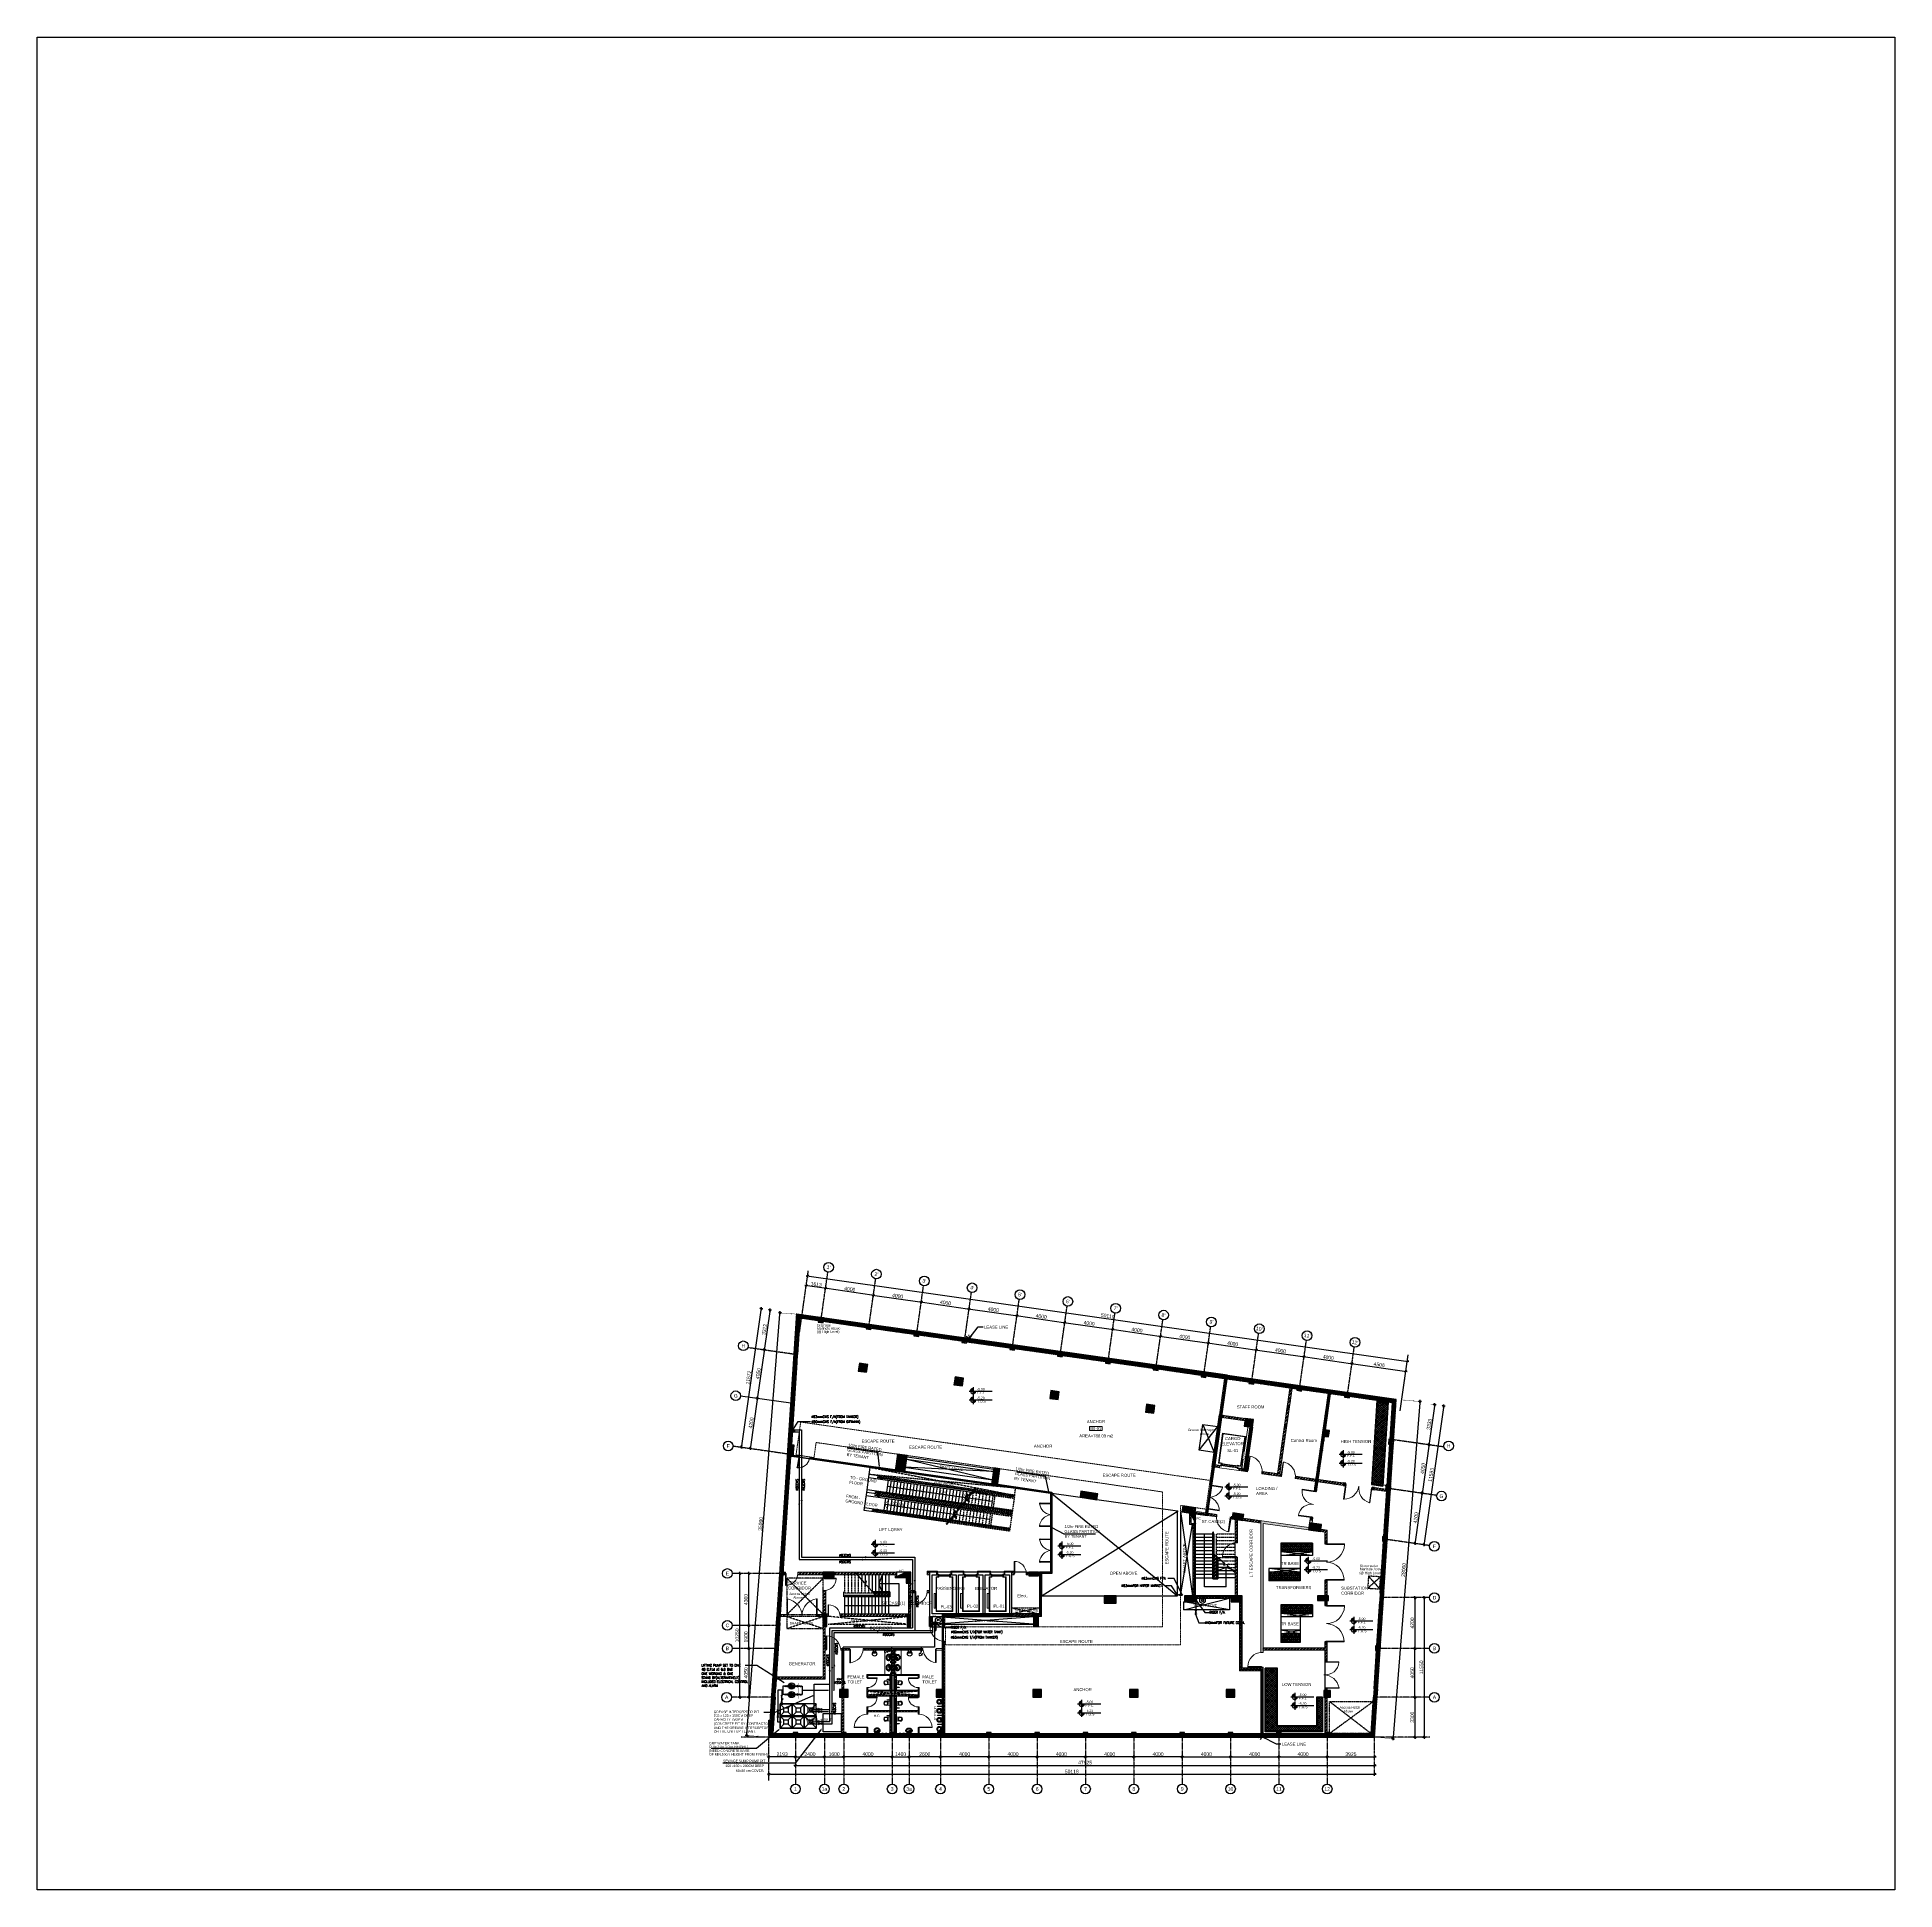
# Model space of a CAD drawing. Header units: inches. Extents: x 1217570 to 1371286, y 326920 to 480291.
import ezdxf
from ezdxf.enums import TextEntityAlignment as Align

# ---------------------------------------------------------------- set-up
doc = ezdxf.new("R2010")
doc.units = ezdxf.units.IN
doc.header["$MEASUREMENT"] = 0
for name, pattern in [('CENTER', [50.8, 31.75, -6.35, 6.35, -6.35]), ('DASHED', [19.05, 12.7, -6.35]), ('DASHED2', [9.525, 6.35, -3.175]), ('DIVIDE2', [0.625, 0.25, -0.125, 0, -0.125, 0, -0.125]), ('DOT2', [3.175, 0, -3.175]), ('HIDDEN', [9.525, 6.35, -3.175]), ('PHANTOM21', [1.25, 0.625, -0.125, 0.125, -0.125, 0.125, -0.125])]:
    doc.linetypes.add(name, pattern=pattern)
for name, color, linetype, lineweight in [('A-BLOCK', 43, 'Continuous', 13), ('A-CORD.PLUMB', 44, 'Continuous', 13), ('A-DIMENSION', 7, 'Continuous', 9), ('A-DOOR', 10, 'Continuous', 15), ('A-ELEVATOR', 54, 'Continuous', 5), ('A-GLASS', 4, 'Continuous', 5), ('A-HATCH CONCRETE', 254, 'Continuous', 5), ('A-LEASING LINE', 7, 'DASHED2', 9), ('A-LEASING NUMBER', 130, 'Continuous', 9), ('A-PROJECTION', 31, 'Continuous', 15), ('A-WALL CLADDING', 44, 'Continuous', 5), ('escape route', 8, 'HIDDEN', 15), ('wall hatch', 252, 'Continuous', 0)]:
    doc.layers.add(name, color=color, linetype=linetype, lineweight=lineweight)
for name, color, linetype in [('A-TEXT', 3, 'Continuous'), ('AC-TEXT', 3, 'Continuous'), ('Axis', 9, 'CENTER'), ('dim-axis', 15, 'Continuous'), ('FFNEW', 252, 'Continuous'), ('GLAZ', 4, 'Continuous'), ('P-FIRE-HOSE', 8, 'PHANTOM21'), ('P-FIRE-TXT', 181, 'Continuous'), ('P-G-EQU', 1, 'Continuous'), ('P-PIPE-CWS', 80, 'Continuous'), ('P-PIPE-DRA', 40, 'Continuous'), ('P-PIPE-DRA-TXT', 181, 'Continuous'), ('P-PIPE-EQP', 6, 'Continuous'), ('P-PIPE-HWS', 40, 'DIVIDE2'), ('P-PIPE-VRT', 142, 'Continuous'), ('P-TEXT', 181, 'Continuous'), ('S-COL', 210, 'Continuous'), ('S-WALL', 1, 'Continuous'), ('SHAFT', 7, 'Continuous'), ('stair', 1, 'Continuous'), ('STEEL', 5, 'Continuous'), ('TAXT', 3, 'Continuous'), ('TEXT', 181, 'Continuous'), ('TOI', 30, 'Continuous'), ('TRENCH', 8, 'Continuous'), ('VP', 8, 'Continuous'), ('wall pod', 7, 'Continuous'), ('WS-PIPE-EQP', 6, 'Continuous')]:
    doc.layers.add(name, color=color, linetype=linetype)
doc.styles.add('ARIAL', font='ARIALN.TTF')
doc.styles.add('SS', font='romand.shx', dxfattribs={"width": 0.85, "height": 200})
doc.styles.get("Standard").update_dxf_attribs({"font": 'arial.ttf'})
doc.styles.add('style1', font='arial.ttf')
doc.styles.add('T20-100', font='ROMANC.SHX', dxfattribs={"width": 0.85, "height": 0.17})
doc.dimstyles.new('D100', dxfattribs={"dimtxt": 0.18, "dimasz": 180, "dimexe": 0.18, "dimexo": 0.06, "dimgap": 0.09, "dimtad": 1, "dimrnd": 0.05, "dimzin": 0, "dimdsep": 46, "dimtxsty": 'T20-100', "dimcen": 0.09, "dimdle": 0.1, "dimse1": 1, "dimse2": 1, "dimclrd": 1, "dimclrt": 2, "dimadec": 0, "dimazin": 0, "dimtfac": 1, "dimtofl": 0, "dimtmove": 2, "dimatfit": 3, "dimfxl": 1, "dimtolj": 1, "dimtzin": 0, "dimarcsym": 0})
doc.dimstyles.new('DIM-100', dxfattribs={"dimscale": 150, "dimtxt": 2, "dimasz": 1, "dimexe": 0.75, "dimexo": 1, "dimgap": 0.5, "dimtad": 1, "dimdec": 0, "dimzin": 11, "dimdsep": 46, "dimtxsty": 'ARIAL', "dimblk": 'R', "dimcen": 2.5, "dimdle": 1, "dimclrd": 256, "dimclre": 256, "dimclrt": 256, "dimazin": 0, "dimtfac": 1, "dimtdec": 0, "dimtix": 1, "dimtmove": 2, "dimatfit": 3, "dimldrblk": 'R', "dimtolj": 1, "dimtzin": 3, "dimlwd": -1, "dimlwe": 13, "dimarcsym": 0})
doc.dimstyles.get("Standard").update_dxf_attribs({"dimtxt": 0.18, "dimasz": 0.18, "dimexe": 0.18, "dimexo": 0.0625, "dimgap": 0.09, "dimtad": 0, "dimtih": 1, "dimtoh": 1, "dimdec": 4, "dimzin": 0, "dimdsep": 46, "dimtxsty": 'Standard', "dimcen": 0.09, "dimadec": 0, "dimazin": 0, "dimtfac": 1, "dimtdec": 4, "dimtofl": 0, "dimtmove": 0, "dimatfit": 3, "dimfxl": 1, "dimtolj": 1, "dimtzin": 0, "dimarcsym": 0})
pattern_1 = [(45, (1337614.36, 312749.91), (-132.58252, 132.58252), []), (45, (1337702.74, 312749.91), (-132.58252, 132.58252), [])]
pattern_2 = [(45, (1337614.356, 312749.915), (-39.7747564, 39.7747564), []), (135, (1337614.356, 312749.915), (-39.7747564, -39.7747564), [])]
pattern_3 = [(45, (1337639.36, 312749.91), (-132.58252, 132.58252), []), (45, (1337727.74, 312749.91), (-132.58252, 132.58252), [])]
pattern_4 = [(45, (1337586.92, 312557.07), (-132.58252, 132.58252), []), (45, (1337675.3, 312557.07), (-132.58252, 132.58252), [])]
pattern_5 = [(45, (827864.47, 316834.77), (-88.388348, 88.388348), []), (135, (827864.47, 316834.77), (-88.388348, -88.388348), [])]
pattern_6 = [(45, (1337614.36, 312749.91), (-88.388348, 88.388348), []), (135, (1337614.36, 312749.91), (-88.388348, -88.388348), [])]
pattern_7 = [(45, (1337614.36, 312749.915), (-66.29126, 66.29126), []), (135, (1337614.36, 312749.915), (-66.29126, -66.29126), [])]
pattern_8 = [(45, (1337613.73, 312749.915), (-66.29126, 66.29126), []), (135, (1337613.73, 312749.915), (-66.29126, -66.29126), [])]
pattern_9 = [(45, (1337613.73, 312749.915), (-66.29126, 66.29126), []), (135, (1337613.73, 312749.915), (-66.29126, -66.29126), [])]
pattern_10 = [(45, (1341716.94, 266100.54), (-132.58252, 132.58252), []), (45, (1341805.33, 266100.54), (-132.58252, 132.58252), [])]
pattern_11 = [(45, (1341716.94, 266100.535), (-66.29126, 66.29126), []), (135, (1341716.94, 266100.535), (-66.29126, -66.29126), [])]
pattern_12 = [(45, (1341716.31, 266100.535), (-66.29126, 66.29126), []), (135, (1341716.31, 266100.535), (-66.29126, -66.29126), [])]
pattern_13 = [(45, (1341716.31, 266100.535), (-66.29126, 66.29126), []), (135, (1341716.31, 266100.535), (-66.29126, -66.29126), [])]
pattern_14 = [(270, (1047499.133, 379767.704), (4.6875, -8e-16), []), (330, (1047499.133, 379767.704), (2.34375, 4.05949408), []), (30, (1047499.133, 379767.704), (-2.34375, 4.05949408), [])]

# ---------------------------------------------------------------- blocks, each defined once
blk = doc.blocks.new('R')
for p, q in [((-1.05, 0), (1.05, 0)), ((0, -1.05), (0, 1.05))]:
    blk.add_line(p, q)
at = {"color": 4, "lineweight": 13}
blk.add_line((-0.71, -0.71), (0.71, 0.71), dxfattribs=at)
blk = doc.blocks.new('*D87')
at = {"layer": 'Defpoints', "color": 0, "transparency": 16777216}
for p in [(1422494, 561167), (1424094, 561167), (1424094, 560825)]:
    blk.add_point(p, dxfattribs=at)
at = {"layer": 'dim-axis', "color": 251, "linetype": 'DOT2', "lineweight": 13, "transparency": 16777216}
for p, q in [((1422494, 561017), (1422494, 560712)), ((1424094, 561017), (1424094, 560712))]:
    blk.add_line(p, q, dxfattribs=at)
at = {"layer": 'dim-axis', "color": 251, "transparency": 16777216}
blk.add_line((1422614, 560825), (1423974, 560825), dxfattribs=at)
at = {"layer": 'dim-axis', "color": 251, "transparency": 16777216, "xscale": 120, "yscale": 120, "zscale": 120, "rotation": 180}
blk.add_blockref('R', (1422494, 560825), dxfattribs=at)
at = {"layer": 'dim-axis', "color": 251, "transparency": 16777216, "xscale": 120, "yscale": 120, "zscale": 120}
blk.add_blockref('R', (1424094, 560825), dxfattribs=at)
at = {"layer": 'dim-axis', "color": 251, "transparency": 16777216, "insert": (1423294, 561053), "char_height": 300, "attachment_point": 5, "style": 'ARIAL'}
blk.add_mtext('\\A1;1600', dxfattribs=at)
blk = doc.blocks.new('*D88')
at = {"layer": 'Defpoints', "color": 0, "transparency": 16777216}
for p in [(1428094, 561167), (1429494, 561274), (1429494, 560825)]:
    blk.add_point(p, dxfattribs=at)
at = {"layer": 'dim-axis', "color": 251, "linetype": 'DOT2', "lineweight": 13, "transparency": 16777216}
for p, q in [((1429494, 561124), (1429494, 560712)), ((1428094, 561017), (1428094, 560712))]:
    blk.add_line(p, q, dxfattribs=at)
at = {"layer": 'dim-axis', "color": 251, "transparency": 16777216}
blk.add_line((1428214, 560825), (1429374, 560825), dxfattribs=at)
at = {"layer": 'dim-axis', "color": 251, "transparency": 16777216, "xscale": 120, "yscale": 120, "zscale": 120, "rotation": 180}
blk.add_blockref('R', (1428094, 560825), dxfattribs=at)
at = {"layer": 'dim-axis', "color": 251, "transparency": 16777216, "xscale": 120, "yscale": 120, "zscale": 120}
blk.add_blockref('R', (1429494, 560825), dxfattribs=at)
at = {"layer": 'dim-axis', "color": 251, "transparency": 16777216, "insert": (1428794, 561053), "char_height": 300, "attachment_point": 5, "style": 'ARIAL'}
blk.add_mtext('\\A1;1400', dxfattribs=at)
blk = doc.blocks.new('*D89')
at = {"layer": 'Defpoints', "color": 0, "transparency": 16777216}
for p in [(1416228, 571709), (1416228, 571709), (1416262, 569809)]:
    blk.add_point(p, dxfattribs=at)
at = {"layer": 'dim-axis', "color": 251, "linetype": 'DOT2', "lineweight": 13, "transparency": 16777216}
for p, q in [((1416078, 571709), (1416115, 571709)), ((1416112, 569809), (1416115, 569809))]:
    blk.add_line(p, q, dxfattribs=at)
at = {"layer": 'dim-axis', "color": 251, "transparency": 16777216}
blk.add_line((1416228, 569929), (1416228, 571589), dxfattribs=at)
at = {"layer": 'dim-axis', "color": 251, "transparency": 16777216, "xscale": 120, "yscale": 120, "zscale": 120}
for p, rotation in [((1416228, 571709), 90), ((1416228, 569809), 270)]:
    blk.add_blockref('R', p, dxfattribs=dict(at, rotation=rotation))
at = {"layer": 'dim-axis', "color": 251, "transparency": 16777216, "insert": (1416000, 570759), "char_height": 300, "attachment_point": 5, "rotation": 90, "style": 'ARIAL'}
blk.add_mtext('\\A1;1900', dxfattribs=at)
blk = doc.blocks.new('*D90')
at = {"layer": 'Defpoints', "color": 0, "transparency": 16777216}
for p in [(1420983, 599836), (1420983, 599836), (1422567, 599511)]:
    blk.add_point(p, dxfattribs=at)
at = {"layer": 'dim-axis', "color": 251, "linetype": 'DOT2', "lineweight": 13, "transparency": 16777216}
for p, q in [((1420962, 599687), (1420967, 599724)), ((1422588, 599660), (1422597, 599719))]:
    blk.add_line(p, q, dxfattribs=at)
at = {"layer": 'dim-axis', "color": 251, "transparency": 16777216}
blk.add_line((1422462, 599624), (1421102, 599819), dxfattribs=at)
at = {"layer": 'dim-axis', "color": 251, "transparency": 16777216, "xscale": 120, "yscale": 120, "zscale": 120}
for p, rotation in [((1420983, 599836), 171.8736112541112), ((1422581, 599607), 351.8736112541112)]:
    blk.add_blockref('R', p, dxfattribs=dict(at, rotation=rotation))
at = {"layer": 'dim-axis', "color": 251, "transparency": 16777216, "insert": (1421814, 599947), "char_height": 300, "attachment_point": 5, "rotation": 351.87361, "style": 'ARIAL'}
blk.add_mtext('\\A1;1613', dxfattribs=at)
blk = doc.blocks.new('*D91')
at = {"layer": 'Defpoints', "color": 0, "transparency": 16777216}
for p in [(1426500, 598759), (1430500, 598477), (1430500, 598477)]:
    blk.add_point(p, dxfattribs=at)
at = {"layer": 'dim-axis', "color": 251, "linetype": 'DOT2', "lineweight": 13, "transparency": 16777216}
for p, q in [((1426521, 598908), (1426556, 599153)), ((1430522, 598625), (1430516, 598588))]:
    blk.add_line(p, q, dxfattribs=at)
at = {"layer": 'dim-axis', "color": 251, "transparency": 16777216}
blk.add_line((1426659, 599025), (1430382, 598494), dxfattribs=at)
at = {"layer": 'dim-axis', "color": 251, "transparency": 16777216, "xscale": 120, "yscale": 120, "zscale": 120}
for p, rotation in [((1426540, 599042), 171.8736112541112), ((1430500, 598477), 351.8736112541112)]:
    blk.add_blockref('R', p, dxfattribs=dict(at, rotation=rotation))
at = {"layer": 'dim-axis', "color": 251, "transparency": 16777216, "insert": (1428553, 598985), "char_height": 300, "attachment_point": 5, "rotation": 351.87361, "style": 'ARIAL'}
blk.add_mtext('\\A1;4000', dxfattribs=at)
blk = doc.blocks.new('*D92')
at = {"layer": 'Defpoints', "color": 0, "transparency": 16777216}
for p in [(1430284, 596961), (1434460, 597911), (1434460, 597911)]:
    blk.add_point(p, dxfattribs=at)
at = {"layer": 'dim-axis', "color": 251, "linetype": 'DOT2', "lineweight": 13, "transparency": 16777216}
for p, q in [((1430305, 597110), (1430516, 598588)), ((1434481, 598060), (1434476, 598023))]:
    blk.add_line(p, q, dxfattribs=at)
at = {"layer": 'dim-axis', "color": 251, "transparency": 16777216}
blk.add_line((1430619, 598460), (1434341, 597928), dxfattribs=at)
at = {"layer": 'dim-axis', "color": 251, "transparency": 16777216, "xscale": 120, "yscale": 120, "zscale": 120}
for p, rotation in [((1430500, 598477), 171.8736112541112), ((1434460, 597911), 351.8736112541112)]:
    blk.add_blockref('R', p, dxfattribs=dict(at, rotation=rotation))
at = {"layer": 'dim-axis', "color": 251, "transparency": 16777216, "insert": (1432513, 598420), "char_height": 300, "attachment_point": 5, "rotation": 351.87361, "style": 'ARIAL'}
blk.add_mtext('\\A1;4000', dxfattribs=at)
blk = doc.blocks.new('*D93')
at = {"layer": 'Defpoints', "color": 0, "transparency": 16777216}
for p in [(1438420, 597346), (1438420, 597346), (1434244, 596396)]:
    blk.add_point(p, dxfattribs=at)
at = {"layer": 'dim-axis', "color": 251, "linetype": 'DOT2', "lineweight": 13, "transparency": 16777216}
for p, q in [((1434265, 596544), (1434476, 598023)), ((1438441, 597494), (1438436, 597457))]:
    blk.add_line(p, q, dxfattribs=at)
at = {"layer": 'dim-axis', "color": 251, "transparency": 16777216}
blk.add_line((1434579, 597894), (1438301, 597363), dxfattribs=at)
at = {"layer": 'dim-axis', "color": 251, "transparency": 16777216, "xscale": 120, "yscale": 120, "zscale": 120}
for p, rotation in [((1434460, 597911), 171.8736112541112), ((1438420, 597346), 351.8736112541112)]:
    blk.add_blockref('R', p, dxfattribs=dict(at, rotation=rotation))
at = {"layer": 'dim-axis', "color": 251, "transparency": 16777216, "insert": (1436472, 597854), "char_height": 300, "attachment_point": 5, "rotation": 351.87361, "style": 'ARIAL'}
blk.add_mtext('\\A1;4000', dxfattribs=at)
blk = doc.blocks.new('*D94')
at = {"layer": 'Defpoints', "color": 0, "transparency": 16777216}
for p in [(1438420, 597346), (1442380, 596781), (1442380, 596780)]:
    blk.add_point(p, dxfattribs=at)
at = {"layer": 'dim-axis', "color": 251, "linetype": 'DOT2', "lineweight": 13, "transparency": 16777216}
for p, q in [((1438441, 597494), (1438436, 597457)), ((1442359, 596632), (1442364, 596669))]:
    blk.add_line(p, q, dxfattribs=at)
at = {"layer": 'dim-axis', "color": 251, "transparency": 16777216}
blk.add_line((1438539, 597329), (1442261, 596797), dxfattribs=at)
at = {"layer": 'dim-axis', "color": 251, "transparency": 16777216, "xscale": 120, "yscale": 120, "zscale": 120}
for p, rotation in [((1438420, 597346), 171.8736112541112), ((1442380, 596780), 351.8736112541112)]:
    blk.add_blockref('R', p, dxfattribs=dict(at, rotation=rotation))
at = {"layer": 'dim-axis', "color": 251, "transparency": 16777216, "insert": (1440432, 597289), "char_height": 300, "attachment_point": 5, "rotation": 351.87361, "style": 'ARIAL'}
blk.add_mtext('\\A1;4000', dxfattribs=at)
blk = doc.blocks.new('*D95')
at = {"layer": 'Defpoints', "color": 0, "transparency": 16777216}
for p in [(1442163, 595265), (1446339, 596215), (1446339, 596215)]:
    blk.add_point(p, dxfattribs=at)
at = {"layer": 'dim-axis', "color": 251, "linetype": 'DOT2', "lineweight": 13, "transparency": 16777216}
for p, q in [((1442185, 595414), (1442396, 596892)), ((1446318, 596067), (1446323, 596104))]:
    blk.add_line(p, q, dxfattribs=at)
at = {"layer": 'dim-axis', "color": 251, "transparency": 16777216}
blk.add_line((1442499, 596763), (1446221, 596232), dxfattribs=at)
at = {"layer": 'dim-axis', "color": 251, "transparency": 16777216, "xscale": 120, "yscale": 120, "zscale": 120}
for p, rotation in [((1442380, 596780), 171.8736112541112), ((1446339, 596215), 351.8736112541112)]:
    blk.add_blockref('R', p, dxfattribs=dict(at, rotation=rotation))
at = {"layer": 'dim-axis', "color": 251, "transparency": 16777216, "insert": (1444392, 596724), "char_height": 300, "attachment_point": 5, "rotation": 351.87361, "style": 'ARIAL'}
blk.add_mtext('\\A1;4000', dxfattribs=at)
blk = doc.blocks.new('*D96')
at = {"layer": 'Defpoints', "color": 0, "transparency": 16777216}
for p in [(1416228, 576009), (1417426, 576009), (1417426, 571709)]:
    blk.add_point(p, dxfattribs=at)
at = {"layer": 'dim-axis', "color": 251, "linetype": 'DOT2', "lineweight": 13, "transparency": 16777216}
for p, q in [((1417276, 576009), (1416115, 576009)), ((1417276, 571709), (1416115, 571709))]:
    blk.add_line(p, q, dxfattribs=at)
at = {"layer": 'dim-axis', "color": 251, "transparency": 16777216}
blk.add_line((1416228, 571829), (1416228, 575889), dxfattribs=at)
at = {"layer": 'dim-axis', "color": 251, "transparency": 16777216, "xscale": 120, "yscale": 120, "zscale": 120}
for p, rotation in [((1416228, 576009), 90), ((1416228, 571709), 270)]:
    blk.add_blockref('R', p, dxfattribs=dict(at, rotation=rotation))
at = {"layer": 'dim-axis', "color": 251, "transparency": 16777216, "insert": (1416000, 573859), "char_height": 300, "attachment_point": 5, "rotation": 90, "style": 'ARIAL'}
blk.add_mtext('\\A1;4300', dxfattribs=at)
blk = doc.blocks.new('*D97')
at = {"layer": 'Defpoints', "color": 0, "transparency": 16777216}
for p in [(1472526, 590047), (1472055, 586747), (1472522, 586681)]:
    blk.add_point(p, dxfattribs=at)
at = {"layer": 'dim-axis', "color": 251, "transparency": 16777216}
blk.add_line((1472976, 589861), (1472539, 586800), dxfattribs=at)
at = {"layer": 'dim-axis', "color": 251, "linetype": 'DOT2', "lineweight": 13, "transparency": 16777216}
for p, q in [((1472675, 590025), (1473104, 589964)), ((1472204, 586726), (1472633, 586665))]:
    blk.add_line(p, q, dxfattribs=at)
at = {"layer": 'dim-axis', "color": 251, "transparency": 16777216, "xscale": 120, "yscale": 120, "zscale": 120}
for p, rotation in [((1472993, 589980), 81.87732561324607), ((1472522, 586681), 261.8773256132461)]:
    blk.add_blockref('R', p, dxfattribs=dict(at, rotation=rotation))
at = {"layer": 'dim-axis', "color": 251, "transparency": 16777216, "insert": (1472531, 588363), "char_height": 300, "attachment_point": 5, "rotation": 81.87733, "style": 'ARIAL'}
blk.add_mtext('\\A1;3333', dxfattribs=at)
blk = doc.blocks.new('*D98')
at = {"layer": 'Defpoints', "color": 0, "transparency": 16777216}
for p in [(1472055, 586747), (1471950, 582671), (1471950, 582671)]:
    blk.add_point(p, dxfattribs=at)
at = {"layer": 'dim-axis', "color": 251, "transparency": 16777216}
blk.add_line((1472505, 586562), (1471967, 582790), dxfattribs=at)
at = {"layer": 'dim-axis', "color": 251, "linetype": 'DOT2', "lineweight": 13, "transparency": 16777216}
for p, q in [((1472204, 586726), (1472633, 586665)), ((1471801, 582693), (1471838, 582687))]:
    blk.add_line(p, q, dxfattribs=at)
at = {"layer": 'dim-axis', "color": 251, "transparency": 16777216, "xscale": 120, "yscale": 120, "zscale": 120}
for p, rotation in [((1472522, 586681), 81.87732904779527), ((1471950, 582671), 261.8773290477953)]:
    blk.add_blockref('R', p, dxfattribs=dict(at, rotation=rotation))
at = {"layer": 'dim-axis', "color": 251, "transparency": 16777216, "insert": (1472010, 584708), "char_height": 300, "attachment_point": 5, "rotation": 81.87733, "style": 'ARIAL'}
blk.add_mtext('\\A1;4050', dxfattribs=at)
blk = doc.blocks.new('*D99')
at = {"layer": 'Defpoints', "color": 0, "transparency": 16777216}
for p in [(1471950, 582671), (1471356, 578514), (1471356, 578514)]:
    blk.add_point(p, dxfattribs=at)
at = {"layer": 'dim-axis', "color": 251, "linetype": 'DOT2', "lineweight": 13, "transparency": 16777216}
for p, q in [((1472098, 582650), (1472061, 582656)), ((1471505, 578492), (1471468, 578498))]:
    blk.add_line(p, q, dxfattribs=at)
at = {"layer": 'dim-axis', "color": 251, "transparency": 16777216}
blk.add_line((1471933, 582553), (1471373, 578632), dxfattribs=at)
at = {"layer": 'dim-axis', "color": 251, "transparency": 16777216, "xscale": 120, "yscale": 120, "zscale": 120}
for p, rotation in [((1471950, 582671), 81.87732904779527), ((1471356, 578514), 261.8773290477953)]:
    blk.add_blockref('R', p, dxfattribs=dict(at, rotation=rotation))
at = {"layer": 'dim-axis', "color": 251, "transparency": 16777216, "insert": (1471427, 580625), "char_height": 300, "attachment_point": 5, "rotation": 81.87733, "style": 'ARIAL'}
blk.add_mtext('\\A1;4200', dxfattribs=at)
blk = doc.blocks.new('*D100')
at = {"layer": 'Defpoints', "color": 0, "transparency": 16777216}
for p in [(1422581, 599607), (1422581, 599607), (1426540, 599042)]:
    blk.add_point(p, dxfattribs=at)
at = {"layer": 'dim-axis', "color": 251, "linetype": 'DOT2', "lineweight": 13, "transparency": 16777216}
for p, q in [((1422559, 599459), (1422565, 599496)), ((1426519, 598894), (1426525, 598931))]:
    blk.add_line(p, q, dxfattribs=at)
at = {"layer": 'dim-axis', "color": 251, "transparency": 16777216}
blk.add_line((1426422, 599059), (1422699, 599591), dxfattribs=at)
at = {"layer": 'dim-axis', "color": 251, "transparency": 16777216, "xscale": 120, "yscale": 120, "zscale": 120}
for p, rotation in [((1422581, 599607), 171.8736112541112), ((1426540, 599042), 351.8736112541112)]:
    blk.add_blockref('R', p, dxfattribs=dict(at, rotation=rotation))
at = {"layer": 'dim-axis', "color": 251, "transparency": 16777216, "insert": (1424593, 599551), "char_height": 300, "attachment_point": 5, "rotation": 351.87361, "style": 'ARIAL'}
blk.add_mtext('\\A1;4000', dxfattribs=at)
blk = doc.blocks.new('*D101')
at = {"layer": 'Defpoints', "color": 0, "transparency": 16777216}
for p in [(1417876, 569809), (1416228, 565759), (1417876, 565759)]:
    blk.add_point(p, dxfattribs=at)
at = {"layer": 'dim-axis', "color": 251, "linetype": 'DOT2', "lineweight": 13, "transparency": 16777216}
for p, q in [((1417726, 569809), (1416115, 569809)), ((1417726, 565759), (1416115, 565759))]:
    blk.add_line(p, q, dxfattribs=at)
at = {"layer": 'dim-axis', "color": 251, "transparency": 16777216}
blk.add_line((1416228, 569689), (1416228, 565879), dxfattribs=at)
at = {"layer": 'dim-axis', "color": 251, "transparency": 16777216, "xscale": 120, "yscale": 120, "zscale": 120}
for p, rotation in [((1416228, 569809), 90), ((1416228, 565759), 270)]:
    blk.add_blockref('R', p, dxfattribs=dict(at, rotation=rotation))
at = {"layer": 'dim-axis', "color": 251, "transparency": 16777216, "insert": (1416000, 567784), "char_height": 300, "attachment_point": 5, "rotation": 90, "style": 'ARIAL'}
blk.add_mtext('\\A1;4050', dxfattribs=at)
blk = doc.blocks.new('*D102')
at = {"layer": 'Defpoints', "color": 0, "transparency": 16777216}
for p in [(1420642, 597441), (1470715, 593565), (1470260, 590370)]:
    blk.add_point(p, dxfattribs=at)
at = {"layer": 'dim-axis', "color": 251, "linetype": 'DOT2', "lineweight": 13, "transparency": 16777216}
for p, q in [((1420663, 597590), (1421113, 600748)), ((1470281, 590519), (1470731, 593676))]:
    blk.add_line(p, q, dxfattribs=at)
at = {"layer": 'dim-axis', "color": 251, "transparency": 16777216}
blk.add_line((1421216, 600619), (1470596, 593582), dxfattribs=at)
at = {"layer": 'dim-axis', "color": 251, "transparency": 16777216, "xscale": 120, "yscale": 120, "zscale": 120}
for p, rotation in [((1421097, 600636), 171.8890881608404), ((1470715, 593565), 351.8890881608405)]:
    blk.add_blockref('R', p, dxfattribs=dict(at, rotation=rotation))
at = {"layer": 'dim-axis', "color": 251, "transparency": 16777216, "insert": (1445938, 597327), "char_height": 300, "attachment_point": 5, "rotation": 351.88909, "style": 'ARIAL'}
blk.add_mtext('\\A1;50119', dxfattribs=at)
blk = doc.blocks.new('*D103')
at = {"layer": 'Defpoints', "color": 0, "transparency": 16777216}
for p in [(1473731, 589875), (1472094, 578408), (1472094, 578408)]:
    blk.add_point(p, dxfattribs=at)
at = {"layer": 'dim-axis', "color": 251, "transparency": 16777216}
blk.add_line((1473714, 589756), (1472111, 578527), dxfattribs=at)
at = {"layer": 'dim-axis', "color": 251, "linetype": 'DOT2', "lineweight": 13, "transparency": 16777216}
for p, q in [((1473582, 589896), (1473620, 589891)), ((1471946, 578429), (1471983, 578424))]:
    blk.add_line(p, q, dxfattribs=at)
at = {"layer": 'dim-axis', "color": 251, "transparency": 16777216, "xscale": 120, "yscale": 120, "zscale": 120}
for p, rotation in [((1473731, 589875), 81.87726641554076), ((1472094, 578408), 261.8772664155408)]:
    blk.add_blockref('R', p, dxfattribs=dict(at, rotation=rotation))
at = {"layer": 'dim-axis', "color": 251, "transparency": 16777216, "insert": (1472687, 584174), "char_height": 300, "attachment_point": 5, "rotation": 81.87727, "style": 'ARIAL'}
blk.add_mtext('\\A1;11583', dxfattribs=at)
blk = doc.blocks.new('*D104')
at = {"layer": 'Defpoints', "color": 0, "transparency": 16777216}
for p in [(1472112, 574009), (1472112, 562459), (1472112, 562459)]:
    blk.add_point(p, dxfattribs=at)
at = {"layer": 'dim-axis', "color": 251, "linetype": 'DOT2', "lineweight": 13, "transparency": 16777216}
for p, q in [((1471962, 574009), (1472000, 574009)), ((1471962, 562459), (1472000, 562459))]:
    blk.add_line(p, q, dxfattribs=at)
at = {"layer": 'dim-axis', "color": 251, "transparency": 16777216}
blk.add_line((1472112, 573889), (1472112, 562579), dxfattribs=at)
at = {"layer": 'dim-axis', "color": 251, "transparency": 16777216, "xscale": 120, "yscale": 120, "zscale": 120}
for p, rotation in [((1472112, 574009), 90), ((1472112, 562459), 270)]:
    blk.add_blockref('R', p, dxfattribs=dict(at, rotation=rotation))
at = {"layer": 'dim-axis', "color": 251, "transparency": 16777216, "insert": (1471884, 568234), "char_height": 300, "attachment_point": 5, "rotation": 90, "style": 'ARIAL'}
blk.add_mtext('\\A1;11550', dxfattribs=at)
blk = doc.blocks.new('*D105')
at = {"layer": 'Defpoints', "color": 0, "transparency": 16777216}
for p in [(1417261, 597924), (1417261, 597924), (1415626, 586468)]:
    blk.add_point(p, dxfattribs=at)
at = {"layer": 'dim-axis', "color": 251, "transparency": 16777216}
blk.add_line((1415643, 586586), (1417244, 597805), dxfattribs=at)
at = {"layer": 'dim-axis', "color": 251, "linetype": 'DOT2', "lineweight": 13, "transparency": 16777216}
for p, q in [((1417113, 597945), (1417150, 597940)), ((1415478, 586489), (1415515, 586484))]:
    blk.add_line(p, q, dxfattribs=at)
at = {"layer": 'dim-axis', "color": 251, "transparency": 16777216, "xscale": 120, "yscale": 120, "zscale": 120}
for p, rotation in [((1417261, 597924), 81.8772662833131), ((1415626, 586468), 261.8772662833131)]:
    blk.add_blockref('R', p, dxfattribs=dict(at, rotation=rotation))
at = {"layer": 'dim-axis', "color": 251, "transparency": 16777216, "insert": (1416218, 592228), "char_height": 300, "attachment_point": 5, "rotation": 81.87727, "style": 'ARIAL'}
blk.add_mtext('\\A1;11572', dxfattribs=at)
blk = doc.blocks.new('*D106')
at = {"layer": 'Defpoints', "color": 0, "transparency": 16777216}
for p in [(1417989, 597820), (1417520, 594531), (1417520, 594531)]:
    blk.add_point(p, dxfattribs=at)
at = {"layer": 'dim-axis', "color": 251, "transparency": 16777216}
blk.add_line((1417972, 597701), (1417537, 594650), dxfattribs=at)
at = {"layer": 'dim-axis', "color": 251, "linetype": 'DOT2', "lineweight": 13, "transparency": 16777216}
for p, q in [((1417840, 597841), (1417878, 597836)), ((1417371, 594552), (1417408, 594547))]:
    blk.add_line(p, q, dxfattribs=at)
at = {"layer": 'dim-axis', "color": 251, "transparency": 16777216, "xscale": 120, "yscale": 120, "zscale": 120}
for p, rotation in [((1417989, 597820), 81.87726634256052), ((1417520, 594531), 261.8772663425605)]:
    blk.add_blockref('R', p, dxfattribs=dict(at, rotation=rotation))
at = {"layer": 'dim-axis', "color": 251, "transparency": 16777216, "insert": (1417528, 596208), "char_height": 300, "attachment_point": 5, "rotation": 81.87727, "style": 'ARIAL'}
blk.add_mtext('\\A1;3322', dxfattribs=at)
blk = doc.blocks.new('*D107')
at = {"layer": 'Defpoints', "color": 0, "transparency": 16777216}
for p in [(1417520, 594531), (1416947, 590522), (1416947, 590522)]:
    blk.add_point(p, dxfattribs=at)
at = {"layer": 'dim-axis', "color": 251, "transparency": 16777216}
blk.add_line((1417503, 594412), (1416964, 590640), dxfattribs=at)
at = {"layer": 'dim-axis', "color": 251, "linetype": 'DOT2', "lineweight": 13, "transparency": 16777216}
for p, q in [((1417371, 594552), (1417408, 594547)), ((1416799, 590543), (1416836, 590538))]:
    blk.add_line(p, q, dxfattribs=at)
at = {"layer": 'dim-axis', "color": 251, "transparency": 16777216, "xscale": 120, "yscale": 120, "zscale": 120}
for p, rotation in [((1417520, 594531), 81.87726634670558), ((1416947, 590522), 261.8772663467056)]:
    blk.add_blockref('R', p, dxfattribs=dict(at, rotation=rotation))
at = {"layer": 'dim-axis', "color": 251, "transparency": 16777216, "insert": (1417008, 592559), "char_height": 300, "attachment_point": 5, "rotation": 81.87727, "style": 'ARIAL'}
blk.add_mtext('\\A1;4050', dxfattribs=at)
blk = doc.blocks.new('*D108')
at = {"layer": 'Defpoints', "color": 0, "transparency": 16777216}
for p in [(1416947, 590522), (1416354, 586364), (1416354, 586364)]:
    blk.add_point(p, dxfattribs=at)
at = {"layer": 'dim-axis', "color": 251, "transparency": 16777216}
blk.add_line((1416930, 590403), (1416371, 586483), dxfattribs=at)
at = {"layer": 'dim-axis', "color": 251, "linetype": 'DOT2', "lineweight": 13, "transparency": 16777216}
for p, q in [((1416799, 590543), (1416836, 590538)), ((1416205, 586385), (1416243, 586380))]:
    blk.add_line(p, q, dxfattribs=at)
at = {"layer": 'dim-axis', "color": 251, "transparency": 16777216, "xscale": 120, "yscale": 120, "zscale": 120}
for p, rotation in [((1416947, 590522), 81.87726634670558), ((1416354, 586364), 261.8772663467056)]:
    blk.add_blockref('R', p, dxfattribs=dict(at, rotation=rotation))
at = {"layer": 'dim-axis', "color": 251, "transparency": 16777216, "insert": (1416425, 588475), "char_height": 300, "attachment_point": 5, "rotation": 81.87727, "style": 'ARIAL'}
blk.add_mtext('\\A1;4200', dxfattribs=at)
blk = doc.blocks.new('*D109')
at = {"layer": 'Defpoints', "color": 0, "transparency": 16777216}
for p in [(1415500, 576009), (1415500, 576009), (1415500, 565759)]:
    blk.add_point(p, dxfattribs=at)
at = {"layer": 'dim-axis', "color": 251, "linetype": 'DOT2', "lineweight": 13, "transparency": 16777216}
for p, q in [((1415350, 576009), (1415388, 576009)), ((1415350, 565759), (1415388, 565759))]:
    blk.add_line(p, q, dxfattribs=at)
at = {"layer": 'dim-axis', "color": 251, "transparency": 16777216}
blk.add_line((1415500, 565879), (1415500, 575889), dxfattribs=at)
at = {"layer": 'dim-axis', "color": 251, "transparency": 16777216, "xscale": 120, "yscale": 120, "zscale": 120}
for p, rotation in [((1415500, 576009), 90), ((1415500, 565759), 270)]:
    blk.add_blockref('R', p, dxfattribs=dict(at, rotation=rotation))
at = {"layer": 'dim-axis', "color": 251, "transparency": 16777216, "insert": (1415272, 570884), "char_height": 300, "attachment_point": 5, "rotation": 90, "style": 'ARIAL'}
blk.add_mtext('\\A1;10250', dxfattribs=at)
blk = doc.blocks.new('*D110')
at = {"layer": 'Defpoints', "color": 0, "transparency": 16777216}
for p in [(1420094, 560045), (1468019, 560121), (1468019, 560045)]:
    blk.add_point(p, dxfattribs=at)
at = {"layer": 'dim-axis', "color": 251, "linetype": 'DOT2', "lineweight": 13, "transparency": 16777216}
for p, q in [((1420094, 560195), (1420094, 560233)), ((1468019, 560195), (1468019, 560233))]:
    blk.add_line(p, q, dxfattribs=at)
at = {"layer": 'dim-axis', "color": 251, "transparency": 16777216}
blk.add_line((1420214, 560121), (1467899, 560121), dxfattribs=at)
at = {"layer": 'dim-axis', "color": 251, "transparency": 16777216, "xscale": 120, "yscale": 120, "zscale": 120, "rotation": 180}
blk.add_blockref('R', (1420094, 560121), dxfattribs=at)
at = {"layer": 'dim-axis', "color": 251, "transparency": 16777216, "xscale": 120, "yscale": 120, "zscale": 120}
blk.add_blockref('R', (1468019, 560121), dxfattribs=at)
at = {"layer": 'dim-axis', "color": 251, "transparency": 16777216, "insert": (1444057, 560349), "char_height": 300, "attachment_point": 5, "style": 'ARIAL'}
blk.add_mtext('\\A1;47925', dxfattribs=at)
blk = doc.blocks.new('*D77')
at = {"layer": 'Defpoints', "color": 0, "transparency": 16777216}
for p in [(1450492, 597002), (1446339, 596215), (1450299, 595650)]:
    blk.add_point(p, dxfattribs=at)
at = {"layer": 'dim-axis', "color": 251, "linetype": 'DOT2', "lineweight": 13, "transparency": 16777216}
for p, q in [((1450471, 596853), (1450283, 595538)), ((1446318, 596067), (1446323, 596104))]:
    blk.add_line(p, q, dxfattribs=at)
at = {"layer": 'dim-axis', "color": 251, "transparency": 16777216}
blk.add_line((1446458, 596198), (1450180, 595666), dxfattribs=at)
at = {"layer": 'dim-axis', "color": 251, "transparency": 16777216, "xscale": 120, "yscale": 120, "zscale": 120}
for p, rotation in [((1446339, 596215), 171.8736112541112), ((1450299, 595650), 351.8736112541112)]:
    blk.add_blockref('R', p, dxfattribs=dict(at, rotation=rotation))
at = {"layer": 'dim-axis', "color": 251, "transparency": 16777216, "insert": (1448352, 596158), "char_height": 300, "attachment_point": 5, "rotation": 351.87361, "style": 'ARIAL'}
blk.add_mtext('\\A1;4000', dxfattribs=at)
blk = doc.blocks.new('*D78')
at = {"layer": 'Defpoints', "color": 0, "transparency": 16777216}
for p in [(1450492, 597002), (1454452, 596437), (1454259, 595084)]:
    blk.add_point(p, dxfattribs=at)
at = {"layer": 'dim-axis', "color": 251, "linetype": 'DOT2', "lineweight": 13, "transparency": 16777216}
for p, q in [((1450471, 596853), (1450283, 595538)), ((1454431, 596288), (1454243, 594973))]:
    blk.add_line(p, q, dxfattribs=at)
at = {"layer": 'dim-axis', "color": 251, "transparency": 16777216}
blk.add_line((1450418, 595633), (1454140, 595101), dxfattribs=at)
at = {"layer": 'dim-axis', "color": 251, "transparency": 16777216, "xscale": 120, "yscale": 120, "zscale": 120}
for p, rotation in [((1450299, 595650), 171.8736112541112), ((1454259, 595084), 351.8736112541112)]:
    blk.add_blockref('R', p, dxfattribs=dict(at, rotation=rotation))
at = {"layer": 'dim-axis', "color": 251, "transparency": 16777216, "insert": (1452311, 595593), "char_height": 300, "attachment_point": 5, "rotation": 351.87361, "style": 'ARIAL'}
blk.add_mtext('\\A1;4000', dxfattribs=at)
blk = doc.blocks.new('*D79')
at = {"layer": 'Defpoints', "color": 0, "transparency": 16777216}
for p in [(1454452, 596437), (1458412, 595871), (1458219, 594519)]:
    blk.add_point(p, dxfattribs=at)
at = {"layer": 'dim-axis', "color": 251, "linetype": 'DOT2', "lineweight": 13, "transparency": 16777216}
for p, q in [((1454431, 596288), (1454243, 594973)), ((1458391, 595723), (1458203, 594407))]:
    blk.add_line(p, q, dxfattribs=at)
at = {"layer": 'dim-axis', "color": 251, "transparency": 16777216}
blk.add_line((1454378, 595067), (1458100, 594536), dxfattribs=at)
at = {"layer": 'dim-axis', "color": 251, "transparency": 16777216, "xscale": 120, "yscale": 120, "zscale": 120}
for p, rotation in [((1454259, 595084), 171.8736112541112), ((1458219, 594519), 351.8736112541112)]:
    blk.add_blockref('R', p, dxfattribs=dict(at, rotation=rotation))
at = {"layer": 'dim-axis', "color": 251, "transparency": 16777216, "insert": (1456271, 595027), "char_height": 300, "attachment_point": 5, "rotation": 351.87361, "style": 'ARIAL'}
blk.add_mtext('\\A1;4000', dxfattribs=at)
blk = doc.blocks.new('*D80')
at = {"layer": 'Defpoints', "color": 0, "transparency": 16777216}
for p in [(1458412, 595871), (1462372, 595306), (1462179, 593953)]:
    blk.add_point(p, dxfattribs=at)
at = {"layer": 'dim-axis', "color": 251, "linetype": 'DOT2', "lineweight": 13, "transparency": 16777216}
for p, q in [((1458391, 595723), (1458203, 594407)), ((1462351, 595157), (1462163, 593842))]:
    blk.add_line(p, q, dxfattribs=at)
at = {"layer": 'dim-axis', "color": 251, "transparency": 16777216}
blk.add_line((1458338, 594502), (1462060, 593970), dxfattribs=at)
at = {"layer": 'dim-axis', "color": 251, "transparency": 16777216, "xscale": 120, "yscale": 120, "zscale": 120}
for p, rotation in [((1458219, 594519), 171.8736112541112), ((1462179, 593953), 351.8736112541112)]:
    blk.add_blockref('R', p, dxfattribs=dict(at, rotation=rotation))
at = {"layer": 'dim-axis', "color": 251, "transparency": 16777216, "insert": (1460231, 594462), "char_height": 300, "attachment_point": 5, "rotation": 351.87361, "style": 'ARIAL'}
blk.add_mtext('\\A1;4000', dxfattribs=at)
blk = doc.blocks.new('*D81')
at = {"layer": 'Defpoints', "color": 0, "transparency": 16777216}
for p in [(1462372, 595306), (1466139, 593388), (1466332, 594741)]:
    blk.add_point(p, dxfattribs=at)
at = {"layer": 'dim-axis', "color": 251, "linetype": 'DOT2', "lineweight": 13, "transparency": 16777216}
for p, q in [((1462351, 595157), (1462163, 593842)), ((1466311, 594592), (1466123, 593276))]:
    blk.add_line(p, q, dxfattribs=at)
at = {"layer": 'dim-axis', "color": 251, "transparency": 16777216}
blk.add_line((1462298, 593936), (1466020, 593405), dxfattribs=at)
at = {"layer": 'dim-axis', "color": 251, "transparency": 16777216, "xscale": 120, "yscale": 120, "zscale": 120}
for p, rotation in [((1462179, 593953), 171.8736112541112), ((1466139, 593388), 351.8736112541112)]:
    blk.add_blockref('R', p, dxfattribs=dict(at, rotation=rotation))
at = {"layer": 'dim-axis', "color": 251, "transparency": 16777216, "insert": (1464191, 593896), "char_height": 300, "attachment_point": 5, "rotation": 351.87361, "style": 'ARIAL'}
blk.add_mtext('\\A1;4000', dxfattribs=at)
blk = doc.blocks.new('*D82')
at = {"layer": 'Defpoints', "color": 0, "transparency": 16777216}
for p in [(1466332, 594741), (1470599, 592751), (1470462, 591787)]:
    blk.add_point(p, dxfattribs=at)
at = {"layer": 'dim-axis', "color": 251, "linetype": 'DOT2', "lineweight": 13, "transparency": 16777216}
for p, q in [((1466311, 594592), (1466123, 593276)), ((1470483, 591935), (1470615, 592862))]:
    blk.add_line(p, q, dxfattribs=at)
at = {"layer": 'dim-axis', "color": 251, "transparency": 16777216}
blk.add_line((1466257, 593371), (1470481, 592768), dxfattribs=at)
at = {"layer": 'dim-axis', "color": 251, "transparency": 16777216, "xscale": 120, "yscale": 120, "zscale": 120}
for p, rotation in [((1466139, 593388), 171.8736112541112), ((1470599, 592751), 351.8736112541112)]:
    blk.add_blockref('R', p, dxfattribs=dict(at, rotation=rotation))
at = {"layer": 'dim-axis', "color": 251, "transparency": 16777216, "insert": (1468401, 593295), "char_height": 300, "attachment_point": 5, "rotation": 351.87361, "style": 'ARIAL'}
blk.add_mtext('\\A1;4506', dxfattribs=at)
blk = doc.blocks.new('*D111')
at = {"layer": 'Defpoints', "color": 0, "transparency": 16777216}
for p in [(1417901, 559309), (1468019, 559385), (1468019, 559309)]:
    blk.add_point(p, dxfattribs=at)
at = {"layer": 'dim-axis', "color": 251, "linetype": 'DOT2', "lineweight": 13, "transparency": 16777216}
for p, q in [((1417901, 559459), (1417901, 559497)), ((1468019, 559459), (1468019, 559497))]:
    blk.add_line(p, q, dxfattribs=at)
at = {"layer": 'dim-axis', "color": 251, "transparency": 16777216}
blk.add_line((1418021, 559385), (1467899, 559385), dxfattribs=at)
at = {"layer": 'dim-axis', "color": 251, "transparency": 16777216, "xscale": 120, "yscale": 120, "zscale": 120, "rotation": 180}
blk.add_blockref('R', (1417901, 559385), dxfattribs=at)
at = {"layer": 'dim-axis', "color": 251, "transparency": 16777216, "xscale": 120, "yscale": 120, "zscale": 120}
blk.add_blockref('R', (1468019, 559385), dxfattribs=at)
at = {"layer": 'dim-axis', "color": 251, "transparency": 16777216, "insert": (1442960, 559613), "char_height": 300, "attachment_point": 5, "style": 'ARIAL'}
blk.add_mtext('\\A1;50118', dxfattribs=at)
blk = doc.blocks.new('*D83')
at = {"layer": 'Defpoints', "color": 0, "transparency": 16777216}
for p in [(1470260, 590369), (1468019, 562459), (1469530, 562337)]:
    blk.add_point(p, dxfattribs=at)
at = {"layer": 'dim-axis', "color": 251, "linetype": 'DOT2', "lineweight": 13, "transparency": 16777216}
for p, q in [((1470409, 590357), (1471882, 590239)), ((1468169, 562447), (1469642, 562328))]:
    blk.add_line(p, q, dxfattribs=at)
at = {"layer": 'dim-axis', "color": 251, "transparency": 16777216}
blk.add_line((1471760, 590128), (1469539, 562457), dxfattribs=at)
at = {"layer": 'dim-axis', "color": 251, "transparency": 16777216, "xscale": 120, "yscale": 120, "zscale": 120}
for p, rotation in [((1471770, 590248), 85.410651128382), ((1469530, 562337), 265.410651128382)]:
    blk.add_blockref('R', p, dxfattribs=dict(at, rotation=rotation))
at = {"layer": 'dim-axis', "color": 251, "transparency": 16777216, "insert": (1470422, 576311), "char_height": 300, "attachment_point": 5, "rotation": 85.41065, "style": 'ARIAL'}
blk.add_mtext('\\A1;28000', dxfattribs=at)
blk = doc.blocks.new('*D84')
at = {"layer": 'Defpoints', "color": 0, "transparency": 16777216}
for p in [(1418810, 597585), (1420642, 597441), (1417901, 562459)]:
    blk.add_point(p, dxfattribs=at)
at = {"layer": 'dim-axis', "color": 251, "transparency": 16777216}
blk.add_line((1416079, 562722), (1418801, 597465), dxfattribs=at)
at = {"layer": 'dim-axis', "color": 251, "linetype": 'DOT2', "lineweight": 13, "transparency": 16777216}
for p, q in [((1420492, 597453), (1418698, 597594)), ((1417752, 562470), (1415957, 562611))]:
    blk.add_line(p, q, dxfattribs=at)
at = {"layer": 'dim-axis', "color": 251, "transparency": 16777216, "xscale": 120, "yscale": 120, "zscale": 120}
for p, rotation in [((1418810, 597585), 85.52071850426807), ((1416070, 562602), 265.5207185042681)]:
    blk.add_blockref('R', p, dxfattribs=dict(at, rotation=rotation))
at = {"layer": 'dim-axis', "color": 251, "transparency": 16777216, "insert": (1417212, 580111), "char_height": 300, "attachment_point": 5, "rotation": 85.52072, "style": 'ARIAL'}
blk.add_mtext('\\A1;35090', dxfattribs=at)
blk = doc.blocks.new('*D85')
at = {"layer": 'Defpoints', "color": 0, "transparency": 16777216}
for p in [(1417901, 561388), (1420094, 561773), (1417901, 560825)]:
    blk.add_point(p, dxfattribs=at)
at = {"layer": 'dim-axis', "color": 251, "linetype": 'DOT2', "lineweight": 13, "transparency": 16777216}
for p, q in [((1417901, 561238), (1417901, 560712)), ((1420094, 561623), (1420094, 560712))]:
    blk.add_line(p, q, dxfattribs=at)
at = {"layer": 'dim-axis', "color": 251, "transparency": 16777216}
blk.add_line((1419974, 560825), (1418021, 560825), dxfattribs=at)
at = {"layer": 'dim-axis', "color": 251, "transparency": 16777216, "xscale": 120, "yscale": 120, "zscale": 120, "rotation": 180}
blk.add_blockref('R', (1417901, 560825), dxfattribs=at)
at = {"layer": 'dim-axis', "color": 251, "transparency": 16777216, "xscale": 120, "yscale": 120, "zscale": 120}
blk.add_blockref('R', (1420094, 560825), dxfattribs=at)
at = {"layer": 'dim-axis', "color": 251, "transparency": 16777216, "insert": (1418997, 561053), "char_height": 300, "attachment_point": 5, "style": 'ARIAL'}
blk.add_mtext('\\A1;2193', dxfattribs=at)
blk = doc.blocks.new('*D112')
at = {"layer": 'Defpoints', "color": 0, "transparency": 16777216}
for p in [(1448094, 561773), (1452094, 561773), (1448094, 560825)]:
    blk.add_point(p, dxfattribs=at)
at = {"layer": 'dim-axis', "color": 251, "linetype": 'DOT2', "lineweight": 13, "transparency": 16777216}
for p, q in [((1448094, 561623), (1448094, 560712)), ((1452094, 561623), (1452094, 560712))]:
    blk.add_line(p, q, dxfattribs=at)
at = {"layer": 'dim-axis', "color": 251, "transparency": 16777216}
blk.add_line((1451974, 560825), (1448214, 560825), dxfattribs=at)
at = {"layer": 'dim-axis', "color": 251, "transparency": 16777216, "xscale": 120, "yscale": 120, "zscale": 120, "rotation": 180}
blk.add_blockref('R', (1448094, 560825), dxfattribs=at)
at = {"layer": 'dim-axis', "color": 251, "transparency": 16777216, "xscale": 120, "yscale": 120, "zscale": 120}
blk.add_blockref('R', (1452094, 560825), dxfattribs=at)
at = {"layer": 'dim-axis', "color": 251, "transparency": 16777216, "insert": (1450094, 561053), "char_height": 300, "attachment_point": 5, "style": 'ARIAL'}
blk.add_mtext('\\A1;4000', dxfattribs=at)
blk = doc.blocks.new('*D113')
at = {"layer": 'Defpoints', "color": 0, "transparency": 16777216}
for p in [(1444094, 561773), (1448094, 561773), (1444094, 560825)]:
    blk.add_point(p, dxfattribs=at)
at = {"layer": 'dim-axis', "color": 251, "linetype": 'DOT2', "lineweight": 13, "transparency": 16777216}
for p, q in [((1444094, 561623), (1444094, 560712)), ((1448094, 561623), (1448094, 560712))]:
    blk.add_line(p, q, dxfattribs=at)
at = {"layer": 'dim-axis', "color": 251, "transparency": 16777216}
blk.add_line((1447974, 560825), (1444214, 560825), dxfattribs=at)
at = {"layer": 'dim-axis', "color": 251, "transparency": 16777216, "xscale": 120, "yscale": 120, "zscale": 120, "rotation": 180}
blk.add_blockref('R', (1444094, 560825), dxfattribs=at)
at = {"layer": 'dim-axis', "color": 251, "transparency": 16777216, "xscale": 120, "yscale": 120, "zscale": 120}
blk.add_blockref('R', (1448094, 560825), dxfattribs=at)
at = {"layer": 'dim-axis', "color": 251, "transparency": 16777216, "insert": (1446094, 561053), "char_height": 300, "attachment_point": 5, "style": 'ARIAL'}
blk.add_mtext('\\A1;4000', dxfattribs=at)
blk = doc.blocks.new('*D114')
at = {"layer": 'Defpoints', "color": 0, "transparency": 16777216}
for p in [(1440094, 561773), (1444094, 561773), (1440094, 560825)]:
    blk.add_point(p, dxfattribs=at)
at = {"layer": 'dim-axis', "color": 251, "linetype": 'DOT2', "lineweight": 13, "transparency": 16777216}
for p, q in [((1440094, 561623), (1440094, 560712)), ((1444094, 561623), (1444094, 560712))]:
    blk.add_line(p, q, dxfattribs=at)
at = {"layer": 'dim-axis', "color": 251, "transparency": 16777216}
blk.add_line((1443974, 560825), (1440214, 560825), dxfattribs=at)
at = {"layer": 'dim-axis', "color": 251, "transparency": 16777216, "xscale": 120, "yscale": 120, "zscale": 120, "rotation": 180}
blk.add_blockref('R', (1440094, 560825), dxfattribs=at)
at = {"layer": 'dim-axis', "color": 251, "transparency": 16777216, "xscale": 120, "yscale": 120, "zscale": 120}
blk.add_blockref('R', (1444094, 560825), dxfattribs=at)
at = {"layer": 'dim-axis', "color": 251, "transparency": 16777216, "insert": (1442094, 561053), "char_height": 300, "attachment_point": 5, "style": 'ARIAL'}
blk.add_mtext('\\A1;4000', dxfattribs=at)
blk = doc.blocks.new('*D115')
at = {"layer": 'Defpoints', "color": 0, "transparency": 16777216}
for p in [(1436094, 561773), (1440094, 561773), (1436094, 560825)]:
    blk.add_point(p, dxfattribs=at)
at = {"layer": 'dim-axis', "color": 251, "linetype": 'DOT2', "lineweight": 13, "transparency": 16777216}
for p, q in [((1436094, 561623), (1436094, 560712)), ((1440094, 561623), (1440094, 560712))]:
    blk.add_line(p, q, dxfattribs=at)
at = {"layer": 'dim-axis', "color": 251, "transparency": 16777216}
blk.add_line((1439974, 560825), (1436214, 560825), dxfattribs=at)
at = {"layer": 'dim-axis', "color": 251, "transparency": 16777216, "xscale": 120, "yscale": 120, "zscale": 120, "rotation": 180}
blk.add_blockref('R', (1436094, 560825), dxfattribs=at)
at = {"layer": 'dim-axis', "color": 251, "transparency": 16777216, "xscale": 120, "yscale": 120, "zscale": 120}
blk.add_blockref('R', (1440094, 560825), dxfattribs=at)
at = {"layer": 'dim-axis', "color": 251, "transparency": 16777216, "insert": (1438094, 561053), "char_height": 300, "attachment_point": 5, "style": 'ARIAL'}
blk.add_mtext('\\A1;4000', dxfattribs=at)
blk = doc.blocks.new('*D116')
at = {"layer": 'Defpoints', "color": 0, "transparency": 16777216}
for p in [(1432094, 561773), (1436094, 561773), (1432094, 560825)]:
    blk.add_point(p, dxfattribs=at)
at = {"layer": 'dim-axis', "color": 251, "linetype": 'DOT2', "lineweight": 13, "transparency": 16777216}
for p, q in [((1432094, 561623), (1432094, 560712)), ((1436094, 561623), (1436094, 560712))]:
    blk.add_line(p, q, dxfattribs=at)
at = {"layer": 'dim-axis', "color": 251, "transparency": 16777216}
blk.add_line((1435974, 560825), (1432214, 560825), dxfattribs=at)
at = {"layer": 'dim-axis', "color": 251, "transparency": 16777216, "xscale": 120, "yscale": 120, "zscale": 120, "rotation": 180}
blk.add_blockref('R', (1432094, 560825), dxfattribs=at)
at = {"layer": 'dim-axis', "color": 251, "transparency": 16777216, "xscale": 120, "yscale": 120, "zscale": 120}
blk.add_blockref('R', (1436094, 560825), dxfattribs=at)
at = {"layer": 'dim-axis', "color": 251, "transparency": 16777216, "insert": (1434094, 561053), "char_height": 300, "attachment_point": 5, "style": 'ARIAL'}
blk.add_mtext('\\A1;4000', dxfattribs=at)
blk = doc.blocks.new('*D117')
at = {"layer": 'Defpoints', "color": 0, "transparency": 16777216}
for p in [(1429494, 561773), (1432094, 561773), (1429494, 560825)]:
    blk.add_point(p, dxfattribs=at)
at = {"layer": 'dim-axis', "color": 251, "linetype": 'DOT2', "lineweight": 13, "transparency": 16777216}
for p, q in [((1429494, 561623), (1429494, 560712)), ((1432094, 561623), (1432094, 560712))]:
    blk.add_line(p, q, dxfattribs=at)
at = {"layer": 'dim-axis', "color": 251, "transparency": 16777216}
blk.add_line((1431974, 560825), (1429614, 560825), dxfattribs=at)
at = {"layer": 'dim-axis', "color": 251, "transparency": 16777216, "xscale": 120, "yscale": 120, "zscale": 120, "rotation": 180}
blk.add_blockref('R', (1429494, 560825), dxfattribs=at)
at = {"layer": 'dim-axis', "color": 251, "transparency": 16777216, "xscale": 120, "yscale": 120, "zscale": 120}
blk.add_blockref('R', (1432094, 560825), dxfattribs=at)
at = {"layer": 'dim-axis', "color": 251, "transparency": 16777216, "insert": (1430794, 561053), "char_height": 300, "attachment_point": 5, "style": 'ARIAL'}
blk.add_mtext('\\A1;2600', dxfattribs=at)
blk = doc.blocks.new('*D118')
at = {"layer": 'Defpoints', "color": 0, "transparency": 16777216}
for p in [(1424094, 561773), (1428094, 561773), (1424094, 560825)]:
    blk.add_point(p, dxfattribs=at)
at = {"layer": 'dim-axis', "color": 251, "linetype": 'DOT2', "lineweight": 13, "transparency": 16777216}
for p, q in [((1424094, 561623), (1424094, 560712)), ((1428094, 561623), (1428094, 560712))]:
    blk.add_line(p, q, dxfattribs=at)
at = {"layer": 'dim-axis', "color": 251, "transparency": 16777216}
blk.add_line((1427974, 560825), (1424214, 560825), dxfattribs=at)
at = {"layer": 'dim-axis', "color": 251, "transparency": 16777216, "xscale": 120, "yscale": 120, "zscale": 120, "rotation": 180}
blk.add_blockref('R', (1424094, 560825), dxfattribs=at)
at = {"layer": 'dim-axis', "color": 251, "transparency": 16777216, "xscale": 120, "yscale": 120, "zscale": 120}
blk.add_blockref('R', (1428094, 560825), dxfattribs=at)
at = {"layer": 'dim-axis', "color": 251, "transparency": 16777216, "insert": (1426094, 561053), "char_height": 300, "attachment_point": 5, "style": 'ARIAL'}
blk.add_mtext('\\A1;4000', dxfattribs=at)
blk = doc.blocks.new('*D119')
at = {"layer": 'Defpoints', "color": 0, "transparency": 16777216}
for p in [(1420094, 561773), (1422494, 561773), (1422494, 560825)]:
    blk.add_point(p, dxfattribs=at)
at = {"layer": 'dim-axis', "color": 251, "linetype": 'DOT2', "lineweight": 13, "transparency": 16777216}
for p, q in [((1420094, 561623), (1420094, 560712)), ((1422494, 561623), (1422494, 560712))]:
    blk.add_line(p, q, dxfattribs=at)
at = {"layer": 'dim-axis', "color": 251, "transparency": 16777216}
blk.add_line((1420214, 560825), (1422374, 560825), dxfattribs=at)
at = {"layer": 'dim-axis', "color": 251, "transparency": 16777216, "xscale": 120, "yscale": 120, "zscale": 120, "rotation": 180}
blk.add_blockref('R', (1420094, 560825), dxfattribs=at)
at = {"layer": 'dim-axis', "color": 251, "transparency": 16777216, "xscale": 120, "yscale": 120, "zscale": 120}
blk.add_blockref('R', (1422494, 560825), dxfattribs=at)
at = {"layer": 'dim-axis', "color": 251, "transparency": 16777216, "insert": (1421294, 561053), "char_height": 300, "attachment_point": 5, "style": 'ARIAL'}
blk.add_mtext('\\A1;2400', dxfattribs=at)
blk = doc.blocks.new('*D120')
at = {"layer": 'Defpoints', "color": 0, "transparency": 16777216}
for p in [(1470645, 574009), (1470645, 569809), (1471356, 569809)]:
    blk.add_point(p, dxfattribs=at)
at = {"layer": 'dim-axis', "color": 251, "linetype": 'DOT2', "lineweight": 13, "transparency": 16777216}
for p, q in [((1470795, 574009), (1471469, 574009)), ((1470795, 569809), (1471469, 569809))]:
    blk.add_line(p, q, dxfattribs=at)
at = {"layer": 'dim-axis', "color": 251, "transparency": 16777216}
blk.add_line((1471356, 573889), (1471356, 569929), dxfattribs=at)
at = {"layer": 'dim-axis', "color": 251, "transparency": 16777216, "xscale": 120, "yscale": 120, "zscale": 120}
for p, rotation in [((1471356, 574009), 90), ((1471356, 569809), 270)]:
    blk.add_blockref('R', p, dxfattribs=dict(at, rotation=rotation))
at = {"layer": 'dim-axis', "color": 251, "transparency": 16777216, "insert": (1471128, 571909), "char_height": 300, "attachment_point": 5, "rotation": 90, "style": 'ARIAL'}
blk.add_mtext('\\A1;4200', dxfattribs=at)
blk = doc.blocks.new('*D121')
at = {"layer": 'Defpoints', "color": 0, "transparency": 16777216}
for p in [(1470645, 569809), (1471356, 569809), (1470645, 565759)]:
    blk.add_point(p, dxfattribs=at)
at = {"layer": 'dim-axis', "color": 251, "linetype": 'DOT2', "lineweight": 13, "transparency": 16777216}
for p, q in [((1470795, 569809), (1471469, 569809)), ((1470795, 565759), (1471469, 565759))]:
    blk.add_line(p, q, dxfattribs=at)
at = {"layer": 'dim-axis', "color": 251, "transparency": 16777216}
blk.add_line((1471356, 565879), (1471356, 569689), dxfattribs=at)
at = {"layer": 'dim-axis', "color": 251, "transparency": 16777216, "xscale": 120, "yscale": 120, "zscale": 120}
for p, rotation in [((1471356, 569809), 90), ((1471356, 565759), 270)]:
    blk.add_blockref('R', p, dxfattribs=dict(at, rotation=rotation))
at = {"layer": 'dim-axis', "color": 251, "transparency": 16777216, "insert": (1471128, 567784), "char_height": 300, "attachment_point": 5, "rotation": 90, "style": 'ARIAL'}
blk.add_mtext('\\A1;4050', dxfattribs=at)
blk = doc.blocks.new('*D122')
at = {"layer": 'Defpoints', "color": 0, "transparency": 16777216}
for p in [(1470645, 565759), (1467886, 562459), (1471356, 562459)]:
    blk.add_point(p, dxfattribs=at)
at = {"layer": 'dim-axis', "color": 251, "linetype": 'DOT2', "lineweight": 13, "transparency": 16777216}
for p, q in [((1470795, 565759), (1471469, 565759)), ((1468036, 562459), (1471469, 562459))]:
    blk.add_line(p, q, dxfattribs=at)
at = {"layer": 'dim-axis', "color": 251, "transparency": 16777216}
blk.add_line((1471356, 565639), (1471356, 562579), dxfattribs=at)
at = {"layer": 'dim-axis', "color": 251, "transparency": 16777216, "xscale": 120, "yscale": 120, "zscale": 120}
for p, rotation in [((1471356, 565759), 90), ((1471356, 562459), 270)]:
    blk.add_blockref('R', p, dxfattribs=dict(at, rotation=rotation))
at = {"layer": 'dim-axis', "color": 251, "transparency": 16777216, "insert": (1471128, 564109), "char_height": 300, "attachment_point": 5, "rotation": 90, "style": 'ARIAL'}
blk.add_mtext('\\A1;3300', dxfattribs=at)
blk = doc.blocks.new('*D123')
at = {"layer": 'Defpoints', "color": 0, "transparency": 16777216}
for p in [(1452094, 561773), (1456094, 561773), (1456094, 560825)]:
    blk.add_point(p, dxfattribs=at)
at = {"layer": 'dim-axis', "color": 251, "linetype": 'DOT2', "lineweight": 13, "transparency": 16777216}
for p, q in [((1452094, 561623), (1452094, 560712)), ((1456094, 561623), (1456094, 560712))]:
    blk.add_line(p, q, dxfattribs=at)
at = {"layer": 'dim-axis', "color": 251, "transparency": 16777216}
blk.add_line((1452214, 560825), (1455974, 560825), dxfattribs=at)
at = {"layer": 'dim-axis', "color": 251, "transparency": 16777216, "xscale": 120, "yscale": 120, "zscale": 120, "rotation": 180}
blk.add_blockref('R', (1452094, 560825), dxfattribs=at)
at = {"layer": 'dim-axis', "color": 251, "transparency": 16777216, "xscale": 120, "yscale": 120, "zscale": 120}
blk.add_blockref('R', (1456094, 560825), dxfattribs=at)
at = {"layer": 'dim-axis', "color": 251, "transparency": 16777216, "insert": (1454094, 561053), "char_height": 300, "attachment_point": 5, "style": 'ARIAL'}
blk.add_mtext('\\A1;4000', dxfattribs=at)
blk = doc.blocks.new('*D124')
at = {"layer": 'Defpoints', "color": 0, "transparency": 16777216}
for p in [(1456094, 561773), (1460094, 561773), (1460094, 560825)]:
    blk.add_point(p, dxfattribs=at)
at = {"layer": 'dim-axis', "color": 251, "linetype": 'DOT2', "lineweight": 13, "transparency": 16777216}
for p, q in [((1456094, 561623), (1456094, 560712)), ((1460094, 561623), (1460094, 560712))]:
    blk.add_line(p, q, dxfattribs=at)
at = {"layer": 'dim-axis', "color": 251, "transparency": 16777216}
blk.add_line((1456214, 560825), (1459974, 560825), dxfattribs=at)
at = {"layer": 'dim-axis', "color": 251, "transparency": 16777216, "xscale": 120, "yscale": 120, "zscale": 120, "rotation": 180}
blk.add_blockref('R', (1456094, 560825), dxfattribs=at)
at = {"layer": 'dim-axis', "color": 251, "transparency": 16777216, "xscale": 120, "yscale": 120, "zscale": 120}
blk.add_blockref('R', (1460094, 560825), dxfattribs=at)
at = {"layer": 'dim-axis', "color": 251, "transparency": 16777216, "insert": (1458094, 561053), "char_height": 300, "attachment_point": 5, "style": 'ARIAL'}
blk.add_mtext('\\A1;4000', dxfattribs=at)
blk = doc.blocks.new('*D125')
at = {"layer": 'Defpoints', "color": 0, "transparency": 16777216}
for p in [(1460094, 561773), (1464094, 561773), (1464094, 560825)]:
    blk.add_point(p, dxfattribs=at)
at = {"layer": 'dim-axis', "color": 251, "linetype": 'DOT2', "lineweight": 13, "transparency": 16777216}
for p, q in [((1460094, 561623), (1460094, 560712)), ((1464094, 561623), (1464094, 560712))]:
    blk.add_line(p, q, dxfattribs=at)
at = {"layer": 'dim-axis', "color": 251, "transparency": 16777216}
blk.add_line((1460214, 560825), (1463974, 560825), dxfattribs=at)
at = {"layer": 'dim-axis', "color": 251, "transparency": 16777216, "xscale": 120, "yscale": 120, "zscale": 120, "rotation": 180}
blk.add_blockref('R', (1460094, 560825), dxfattribs=at)
at = {"layer": 'dim-axis', "color": 251, "transparency": 16777216, "xscale": 120, "yscale": 120, "zscale": 120}
blk.add_blockref('R', (1464094, 560825), dxfattribs=at)
at = {"layer": 'dim-axis', "color": 251, "transparency": 16777216, "insert": (1462094, 561053), "char_height": 300, "attachment_point": 5, "style": 'ARIAL'}
blk.add_mtext('\\A1;4000', dxfattribs=at)
blk = doc.blocks.new('*D126')
at = {"layer": 'Defpoints', "color": 0, "transparency": 16777216}
for p in [(1464094, 561773), (1468019, 562459), (1468019, 560825)]:
    blk.add_point(p, dxfattribs=at)
at = {"layer": 'dim-axis', "color": 251, "linetype": 'DOT2', "lineweight": 13, "transparency": 16777216}
for p, q in [((1464094, 561623), (1464094, 560712)), ((1468019, 562309), (1468019, 560712))]:
    blk.add_line(p, q, dxfattribs=at)
at = {"layer": 'dim-axis', "color": 251, "transparency": 16777216}
blk.add_line((1464214, 560825), (1467899, 560825), dxfattribs=at)
at = {"layer": 'dim-axis', "color": 251, "transparency": 16777216, "xscale": 120, "yscale": 120, "zscale": 120, "rotation": 180}
blk.add_blockref('R', (1464094, 560825), dxfattribs=at)
at = {"layer": 'dim-axis', "color": 251, "transparency": 16777216, "xscale": 120, "yscale": 120, "zscale": 120}
blk.add_blockref('R', (1468019, 560825), dxfattribs=at)
at = {"layer": 'dim-axis', "color": 251, "transparency": 16777216, "insert": (1466056, 561053), "char_height": 300, "attachment_point": 5, "style": 'ARIAL'}
blk.add_mtext('\\A1;3925', dxfattribs=at)
blk = doc.blocks.new('FHC')
at = {"layer": 'P-FIRE-HOSE', "linetype": 'Continuous'}
blk.add_hatch(color=256, dxfattribs=at).paths.add_polyline_path([(-0.4, 0.185), (-0.4, -0.185), (0.4, 0.185)])
blk.add_line((-0.4, -0.185), (0.4, 0.185), dxfattribs=at)
blk.add_lwpolyline([(-0.4, -0.185), (0.4, -0.185), (0.4, 0.185), (-0.4, 0.185)], close=True, dxfattribs=at)
blk = doc.blocks.new('*D130')
at = {"layer": 'A-DIMENSION', "linetype": 'DOT2', "lineweight": 13, "transparency": 16777216}
for p, q in [((1394766, 742237), (1394776, 742303)), ((1395875, 742078), (1395885, 742145))]:
    blk.add_line(p, q, dxfattribs=at)
at = {"layer": 'A-DIMENSION', "transparency": 16777216}
blk.add_line((1395775, 742085), (1394864, 742215), dxfattribs=at)
at = {"layer": 'Defpoints', "color": 0, "transparency": 16777216}
for p in [(1394752, 742138), (1394765, 742229), (1395861, 741979)]:
    blk.add_point(p, dxfattribs=at)
at = {"layer": 'A-DIMENSION', "transparency": 16777216, "xscale": 100, "yscale": 100, "zscale": 100}
for p, rotation in [((1394765, 742229), 171.8698850076925), ((1395874, 742070), 351.8698850076925)]:
    blk.add_blockref('R', p, dxfattribs=dict(at, rotation=rotation))
at = {"layer": 'A-DIMENSION', "transparency": 16777216, "insert": (1395341, 742300), "char_height": 200, "attachment_point": 5, "rotation": 351.86989, "style": 'ARIAL'}
blk.add_mtext('\\A1;1120', dxfattribs=at)
blk = doc.blocks.new('*D127')
at = {"layer": 'A-DIMENSION', "transparency": 16777216}
for p, q in [((1384429, 746843), (1384142, 744835)), ((1383963, 743577), (1384059, 744251))]:
    blk.add_line(p, q, dxfattribs=at)
at = {"layer": 'A-DIMENSION', "linetype": 'DOT2', "lineweight": 13, "transparency": 16777216}
for p, q in [((1384529, 746930), (1384517, 746932)), ((1384034, 743465), (1384023, 743467))]:
    blk.add_line(p, q, dxfattribs=at)
at = {"layer": 'Defpoints', "color": 0, "transparency": 16777216}
for p in [(1384430, 746944), (1383935, 743479), (1383949, 743478)]:
    blk.add_point(p, dxfattribs=at)
at = {"layer": 'A-DIMENSION', "transparency": 16777216, "xscale": 100, "yscale": 100, "zscale": 100}
for p, rotation in [((1384443, 746942), 81.87732767323993), ((1383949, 743478), 261.8773276732399)]:
    blk.add_blockref('R', p, dxfattribs=dict(at, rotation=rotation))
at = {"layer": 'A-DIMENSION', "transparency": 16777216, "insert": (1384083, 744546), "char_height": 200, "attachment_point": 5, "rotation": 81.87733, "style": 'ARIAL'}
blk.add_mtext('\\A1;3500', dxfattribs=at)
blk = doc.blocks.new('SEDRGFE')
at = {"layer": 'A-HATCH CONCRETE'}
h = blk.add_hatch(dxfattribs=at)
h.set_pattern_fill('ANSI37', color=250, scale=750)
h.set_pattern_definition(pattern_12)
h.paths.add_polyline_path([(1352997, 708953), (1353393, 708896), (1353450, 709292), (1353054, 709349)])
h = blk.add_hatch(dxfattribs=at)
h.set_pattern_fill('ANSI37', color=250, scale=750)
h.set_pattern_definition(pattern_12)
h.paths.add_polyline_path([(1356957, 708387), (1357353, 708331), (1357410, 708727), (1357014, 708783)])
h = blk.add_hatch(dxfattribs=at)
h.set_pattern_fill('ANSI37', color=250, scale=750)
h.set_pattern_definition(pattern_11)
h.paths.add_polyline_path([(1360918, 707822), (1361314, 707765), (1361370, 708161), (1360974, 708218)])
h = blk.add_hatch(dxfattribs=at)
h.set_pattern_fill('ANSI37', color=250, scale=750)
h.set_pattern_definition(pattern_11)
h.paths.add_polyline_path([(1364877, 707256), (1365273, 707200), (1365330, 707596), (1364934, 707652)])
h = blk.add_hatch(dxfattribs=at)
h.set_pattern_fill('ANSI37', color=250, scale=750)
h.set_pattern_definition(pattern_11)
h.paths.add_polyline_path([(1350939, 705612), (1351238, 705592), (1351282, 706268), (1350984, 706311)])
h = blk.add_hatch(dxfattribs=at)
h.set_pattern_fill('ANSI37', color=250, scale=750)
h.set_pattern_definition(pattern_12)
h.paths.add_polyline_path([(1368837, 706691), (1369233, 706634), (1369289, 707030), (1368893, 707087)])
h = blk.add_hatch(dxfattribs=at)
h.set_pattern_fill('ANSI37', color=250, scale=750)
h.set_pattern_definition(pattern_12)
h.paths.add_polyline_path([(1372796, 706126), (1373192, 706069), (1373249, 706465), (1372853, 706522)])
h = blk.add_hatch(dxfattribs=at)
h.set_pattern_fill('ANSI37', color=250, scale=750)
h.set_pattern_definition(pattern_12)
h.paths.add_polyline_path([(1376756, 705560), (1377152, 705504), (1377209, 705900), (1376813, 705956)])
h = blk.add_hatch(dxfattribs=at)
h.set_pattern_fill('ANSI37', color=250, scale=750)
h.set_pattern_definition(pattern_11)
h.paths.add_polyline_path([(1356399, 705538), (1356307, 704895), (1357000, 704796), (1357092, 705439)])
h = blk.add_hatch(dxfattribs=at)
h.set_pattern_fill('ANSI37', color=250, scale=750)
h.set_pattern_definition(pattern_11)
h.paths.add_polyline_path([(1364319, 704407), (1364227, 703764), (1364920, 703665), (1365012, 704308)])
h = blk.add_hatch(dxfattribs=at)
h.set_pattern_fill('ANSI37', color=250, scale=750)
h.set_pattern_definition(pattern_12)
h.paths.add_polyline_path([(1380716, 704995), (1381112, 704939), (1381168, 705335), (1380772, 705391)])
h = blk.add_hatch(dxfattribs=at)
h.set_pattern_fill('ANSI37', color=250, scale=750)
h.set_pattern_definition(pattern_12)
h.paths.add_polyline_path([(1384676, 704430), (1385072, 704373), (1385128, 704769), (1384732, 704826)])
h = blk.add_hatch(dxfattribs=at)
h.set_pattern_fill('ANSI37', color=250, scale=750)
h.set_pattern_definition(pattern_11)
h.paths.add_polyline_path([(1372239, 703276), (1372147, 702633), (1372840, 702534), (1372932, 703178)])
h = blk.add_hatch(dxfattribs=at)
h.set_pattern_fill('ANSI37', color=250, scale=750)
h.set_pattern_definition(pattern_11)
h.paths.add_polyline_path([(1380158, 702146), (1380066, 701503), (1380759, 701404), (1380851, 702047)])
h = blk.add_hatch(dxfattribs=at)
h.set_pattern_fill('ANSI37', color=250, scale=750)
h.set_pattern_definition(pattern_11)
h.paths.add_polyline_path([(1386197, 701285), (1386395, 701257), (1385780, 696950), (1385582, 696979)])
h = blk.add_hatch(dxfattribs=at)
h.set_pattern_fill('ANSI37', color=250, scale=750)
h.set_pattern_definition(pattern_11)
h.paths.add_polyline_path([(1350992, 698769), (1350493, 698802), (1350434, 697904), (1350930, 697833)])
h = blk.add_hatch(dxfattribs=at)
h.set_pattern_fill('ANSI37', color=250, scale=750)
h.set_pattern_definition(pattern_11)
h.paths.add_polyline_path([(1359370, 696629), (1360161, 696516), (1360359, 697902), (1359567, 698015)])
h = blk.add_hatch(dxfattribs=at)
h.set_pattern_fill('ANSI37', color=250, scale=750)
h.set_pattern_definition(pattern_11)
h.paths.add_polyline_path([(1367339, 695491), (1367833, 695421), (1368031, 696807), (1367537, 696877)])
h = blk.add_hatch(dxfattribs=at)
h.set_pattern_fill('ANSI37', color=250, scale=750)
h.set_pattern_definition(pattern_11)
h.paths.add_polyline_path([(1376051, 694248), (1376121, 694743), (1374735, 694941), (1374665, 694446)])
h = blk.add_hatch(dxfattribs=at)
h.set_pattern_fill('ANSI37', color=250, scale=750)
h.set_pattern_definition(pattern_11)
h.paths.add_polyline_path([(1384168, 693089), (1384239, 693584), (1383150, 693740), (1383079, 693245)])
h = blk.add_hatch(dxfattribs=at)
h.set_pattern_fill('ANSI37', color=250, scale=750)
h.set_pattern_definition(pattern_11)
h.paths.add_polyline_path([(1376660, 686288), (1376660, 685688), (1377660, 685688), (1377660, 686288)])
h = blk.add_hatch(dxfattribs=at)
h.set_pattern_fill('ANSI37', color=250, scale=750)
h.set_pattern_definition([(45, (1341806.06, 266100.535), (-66.29126, 66.29126), []), (135, (1341806.06, 266100.535), (-66.29126, -66.29126), [])])
h.paths.add_polyline_path([(1383300, 686288), (1383300, 685788), (1384200, 685788), (1384200, 686288)])
h = blk.add_hatch(dxfattribs=at)
h.set_pattern_fill('ANSI37', color=250, scale=750)
h.set_pattern_definition(pattern_11)
h.paths.add_polyline_path([(1387160, 686288), (1387160, 685788), (1388060, 685788), (1388060, 686288)])
h = blk.add_hatch(dxfattribs=at)
h.set_pattern_fill('ANSI37', color=250, scale=750)
h.set_pattern_definition(pattern_11)
h.paths.add_polyline_path([(1370810, 683738), (1371210, 683738), (1371210, 684788), (1370810, 684788)])
h = blk.add_hatch(dxfattribs=at)
h.set_pattern_fill('ANSI37', color=250, scale=750)
h.set_pattern_definition(pattern_11)
h.paths.add_polyline_path([(1363460, 678538), (1363260, 678538), (1363260, 677888), (1363460, 677888)])
h = blk.add_hatch(dxfattribs=at)
h.set_pattern_fill('ANSI37', color=250, scale=750)
h.set_pattern_definition(pattern_11)
h.paths.add_polyline_path([(1370760, 678538), (1370760, 677888), (1371460, 677888), (1371460, 678538)])
h = blk.add_hatch(dxfattribs=at)
h.set_pattern_fill('ANSI37', color=250, scale=750)
h.set_pattern_definition(pattern_11)
h.paths.add_polyline_path([(1378760, 678538), (1378760, 677888), (1379460, 677888), (1379460, 678538)])
h = blk.add_hatch(dxfattribs=at)
h.set_pattern_fill('ANSI37', color=250, scale=750)
h.set_pattern_definition(pattern_11)
h.paths.add_polyline_path([(1386760, 678538), (1386760, 677888), (1387460, 677888), (1387460, 678538)])
h = blk.add_hatch(dxfattribs=at)
h.set_pattern_fill('ANSI37', color=250, scale=750)
h.set_pattern_definition(pattern_13)
h.paths.add_polyline_path([(1363260, 674988), (1363260, 674588), (1363310, 674588), (1363310, 674988)])
h = blk.add_hatch(dxfattribs=at)
h.set_pattern_fill('ANSI37', color=250, scale=750)
h.set_pattern_definition(pattern_11)
h.paths.add_polyline_path([(1366910, 674588), (1367310, 674588), (1367310, 674988), (1366910, 674988)])
h = blk.add_hatch(dxfattribs=at)
h.set_pattern_fill('ANSI37', color=250, scale=750)
h.set_pattern_definition(pattern_13)
h.paths.add_polyline_path([(1370910, 674588), (1371310, 674588), (1371310, 674988), (1370910, 674988)])
h = blk.add_hatch(dxfattribs=at)
h.set_pattern_fill('ANSI37', color=250, scale=750)
h.set_pattern_definition(pattern_13)
h.paths.add_polyline_path([(1374910, 674588), (1375310, 674588), (1375310, 674988), (1374910, 674988)])
h = blk.add_hatch(dxfattribs=at)
h.set_pattern_fill('ANSI37', color=250, scale=750)
h.set_pattern_definition(pattern_11)
h.paths.add_polyline_path([(1378910, 674588), (1379310, 674588), (1379310, 674988), (1378910, 674988)])
h = blk.add_hatch(dxfattribs=at)
h.set_pattern_fill('ANSI37', color=250, scale=750)
h.set_pattern_definition(pattern_12)
h.paths.add_polyline_path([(1382910, 674588), (1383310, 674588), (1383310, 674988), (1382910, 674988)])
h = blk.add_hatch(dxfattribs=at)
h.set_pattern_fill('ANSI37', color=250, scale=750)
h.set_pattern_definition(pattern_13)
h.paths.add_polyline_path([(1386910, 674588), (1387310, 674588), (1387310, 674988), (1386910, 674988)])
at = {"layer": 'TEXT', "ltscale": 0.5}
h = blk.add_hatch(dxfattribs=at)
h.set_pattern_fill('ANSI31', color=250, scale=0.8)
h.set_pattern_definition([(45, (283814.75707, 113660.51999), (-0.070710678119, 0.070710678119), [])])
h.paths.add_polyline_path([(1365806, 703444, 0.4142136), (1365596, 703234), (1365806, 703234)])
h.paths.add_polyline_path([(1366016, 703234), (1365806, 703234), (1365806, 703024, 0.4142136)])
h = blk.add_hatch(dxfattribs=at)
h.set_pattern_fill('ANSI31', color=250, scale=0.8)
h.set_pattern_definition([(45, (283814.75707, 112932.11999), (-0.070710678119, 0.070710678119), [])])
h.paths.add_polyline_path([(1365806, 702716, 0.4142136), (1365596, 702506), (1365806, 702506)])
h.paths.add_polyline_path([(1366016, 702506), (1365806, 702506), (1365806, 702296, 0.4142136)])
h = blk.add_hatch(dxfattribs=at)
h.set_pattern_fill('ANSI31', color=250, scale=0.8)
h.set_pattern_definition([(45, (291155.52672, 100864.8709), (-0.070710678119, 0.070710678119), [])])
h.paths.add_polyline_path([(1373147, 690648, 0.4142136), (1372937, 690438), (1373147, 690438)])
h.paths.add_polyline_path([(1373357, 690438), (1373147, 690438), (1373147, 690229, 0.4142136)])
h = blk.add_hatch(dxfattribs=at)
h.set_pattern_fill('ANSI31', color=250, scale=0.8)
h.set_pattern_definition([(45, (291155.52672, 100136.4709), (-0.070710678119, 0.070710678119), [])])
h.paths.add_polyline_path([(1373147, 689920, 0.4142136), (1372937, 689710), (1373147, 689710)])
h.paths.add_polyline_path([(1373357, 689710), (1373147, 689710), (1373147, 689500, 0.4142136)])
h = blk.add_hatch(dxfattribs=at)
h.set_pattern_fill('ANSI31', color=250, scale=0.8)
h.set_pattern_definition([(45, (292796.27366, 87768.8709), (-0.070710678119, 0.070710678119), [])])
h.paths.add_polyline_path([(1374788, 677552, 0.4142136), (1374578, 677342), (1374788, 677342)])
h.paths.add_polyline_path([(1374998, 677342), (1374788, 677342), (1374788, 677133, 0.4142136)])
h = blk.add_hatch(dxfattribs=at)
h.set_pattern_fill('ANSI31', color=250, scale=0.8)
h.set_pattern_definition([(45, (292796.27366, 87040.4709), (-0.070710678119, 0.070710678119), [])])
h.paths.add_polyline_path([(1374788, 676824, 0.4142136), (1374578, 676614), (1374788, 676614)])
h.paths.add_polyline_path([(1374998, 676614), (1374788, 676614), (1374788, 676404, 0.4142136)])
at = {"layer": 'wall hatch', "ltscale": 500}
h = blk.add_hatch(dxfattribs=at)
h.set_pattern_fill('ANSI32', color=250, scale=500)
h.set_pattern_definition([(45, (1432578.84, 1135998.4), (-132.58252, 132.58252), []), (45, (1432667.23, 1135998.4), (-132.58252, 132.58252), [])])
h.paths.add_polyline_path([(1386818, 704226), (1386620, 704255), (1386197, 701285), (1386395, 701257)])
h.paths.add_polyline_path([(1386367, 701059), (1386395, 701257), (1386395, 701257), (1386367, 701059)])
h = blk.add_hatch(dxfattribs=at)
h.set_pattern_fill('ANSI35', color=250, scale=500)
h.set_pattern_definition([(45, (1393765.3, 692564.65), (-88.38835, 88.38835), []), (45, (1393853.68, 692564.65), (-88.38835, 88.38835), [156.25, -31.25, 0, -31.25])])
edge = h.paths.add_edge_path(flags=17)
edge.add_line((1395397, 703056), (1395199, 703084))
edge.add_line((1395199, 703084), (1394088, 695296))
edge.add_line((1394088, 695296), (1394301, 695265))
edge.add_line((1394301, 695265), (1395397, 703056))
edge.add_line((1395397, 703056), (1395199, 703084))
h.paths.add_polyline_path([(1395397, 703056), (1395199, 703084), (1394088, 695296), (1394301, 695265)], flags=17)
h.paths.add_polyline_path([(1389810, 680290), (1389610, 680288), (1389610, 674888), (1389810, 674888)])
h = blk.add_hatch(dxfattribs=at)
h.set_pattern_fill('ANSI32', color=250, scale=500)
h.set_pattern_definition(pattern_10)
h.paths.add_polyline_path([(1385565, 695445), (1385780, 696950), (1385582, 696979), (1385370, 695473)])
h = blk.add_hatch(dxfattribs=at)
h.set_pattern_fill('ANSI32', color=250, scale=500)
h.set_pattern_definition(pattern_10)
h.paths.add_polyline_path([(1385037, 693170), (1385235, 693142), (1385281, 693465), (1385083, 693494)])
h = blk.add_hatch(dxfattribs=at)
h.set_pattern_fill('ANSI32', color=250, scale=500)
h.set_pattern_definition([(45, (1341741.94, 266100.54), (-132.58252, 132.58252), []), (45, (1341830.33, 266100.54), (-132.58252, 132.58252), [])])
h.paths.add_polyline_path([(1383827, 693142), (1383727, 693156), (1383727, 692189), (1384197, 692189), (1384197, 692289), (1383827, 692289)])
h = blk.add_hatch(dxfattribs=at)
h.set_pattern_fill('ANSI32', color=250, scale=500)
h.set_pattern_definition([(45, (1341743.92, 266100.58), (-132.58252, 132.58252), []), (45, (1341832.3, 266100.58), (-132.58252, 132.58252), [])])
h.paths.add_polyline_path([(1384199, 692223), (1384000, 692223), (1383999, 686288), (1384199, 686288)])
h = blk.add_hatch(dxfattribs=at)
h.set_pattern_fill('ANSI32', color=250, scale=500)
h.set_pattern_definition(pattern_10)
h.paths.add_polyline_path([(1384200, 693089), (1384200, 693085), (1385203, 692942), (1385203, 692942)])
h = blk.add_hatch(dxfattribs=at)
h.set_pattern_fill('ANSI32', color=250, scale=500)
h.set_pattern_definition([(45, (1341716.92, 266100.51), (-132.58252, 132.58252), []), (45, (1341805.3, 266100.51), (-132.58252, 132.58252), [])])
h.paths.add_polyline_path([(1370810, 684788), (1371205, 684788), (1369010, 684788), (1369010, 684588), (1370810, 684588)])
h.paths.add_polyline_path([(1371310, 688238), (1371310, 684788), (1371210, 684788), (1371210, 684588), (1371460, 684588), (1371460, 688238)])
h = blk.add_hatch(dxfattribs=at)
h.set_pattern_fill('ANSI32', color=250, scale=500)
h.set_pattern_definition(pattern_10)
h.paths.add_polyline_path([(1387160, 686088), (1387160, 686288), (1384200, 686288), (1384200, 686088)])
h = blk.add_hatch(dxfattribs=at)
h.set_pattern_fill('ANSI32', color=250, scale=500)
h.set_pattern_definition(pattern_10)
h.paths.add_polyline_path([(1388060, 681938), (1387860, 681938), (1387860, 680088), (1389610, 680089), (1389610, 680289), (1388060, 680288)])
h.paths.add_polyline_path([(1388060, 683430), (1387860, 683430), (1387860, 681938), (1388060, 681938)])
h.paths.add_polyline_path([(1388060, 685788), (1387860, 685788), (1387860, 683430), (1388060, 683430)])
h = blk.add_hatch(dxfattribs=at)
h.set_pattern_fill('ANSI32', color=250, scale=500)
h.set_pattern_definition(pattern_10)
h.paths.add_polyline_path([(1363460, 684588), (1363260, 684588), (1363260, 683738), (1363417, 683738), (1363460, 683738)])
h = blk.add_hatch(dxfattribs=at)
h.set_pattern_fill('ANSI32', color=250, scale=500)
h.set_pattern_definition(pattern_10)
h.paths.add_polyline_path([(1363260, 675688), (1363260, 675588)], flags=17)
h.paths.add_polyline_path([(1363260, 677188), (1363260, 677088), (1363260, 677073), (1363260, 677173)], flags=17)
h.paths.add_polyline_path([(1363260, 681937), (1363260, 678538), (1363435, 678538), (1363435, 677888), (1363262, 677888), (1363260, 674888), (1363460, 674888), (1363461, 682538), (1363260, 682538)])
at = {"color": 250, "linetype": 'Continuous', "ltscale": 100}
blk.add_lwpolyline([(1389810, 674588), (1389810, 680290), (1389610, 680288), (1388060, 680288), (1388060, 686288), (1384200, 686288), (1384200, 693089), (1385203, 692942), (1385236, 693139), (1385780, 696950), (1386823, 704256), (1386865, 704553), (1351200, 709613), (1350434, 697904), (1372211, 694796), (1372209, 688237), (1371310, 688237), (1371310, 688038), (1371310, 684788), (1363260, 684788), (1363260, 684588), (1363260, 674588), (1389810, 674588)], dxfattribs=at)
at = {"layer": 'A-BLOCK', "color": 250, "ltscale": 100}
for p, q in [((1386161, 700987), (1386161, 700987)), ((1386168, 701088), (1386175, 701087)), ((1386367, 701059), (1386367, 701059)), ((1386395, 701257), (1386395, 701257)), ((1385582, 696979), (1385368, 695474)), ((1385780, 696950), (1385565, 695445)), ((1385809, 697148), (1385808, 697148)), ((1385565, 695445), (1385368, 695474)), ((1384201, 693287), (1385038, 693167)), ((1385085, 693493), (1385038, 693167)), ((1385283, 693465), (1385085, 693493)), ((1385283, 693465), (1385236, 693139)), ((1383727, 692189), (1383727, 693156)), ((1384000, 692189), (1383727, 692189)), ((1384000, 686288), (1384000, 692189)), ((1385203, 692942), (1384172, 693089)), ((1384200, 686288), (1384200, 692289)), ((1371310, 688038), (1371310, 684788)), ((1371460, 688238), (1371460, 684588)), ((1387210, 686288), (1384200, 686288)), ((1387160, 686088), (1384200, 686088)), ((1387860, 685788), (1387860, 680088)), ((1388060, 685788), (1388060, 680288)), ((1363260, 683738), (1363260, 684588)), ((1363460, 683738), (1363460, 684588)), ((1369010, 684788), (1371310, 684788)), ((1369010, 684588), (1370810, 684588)), ((1371210, 684588), (1371460, 684588)), ((1363260, 683738), (1363460, 683738)), ((1363460, 683738), (1363260, 683738)), ((1363460, 683738), (1363260, 683738)), ((1363260, 683738), (1363460, 683738)), ((1363460, 682538), (1363260, 682538)), ((1363260, 681937), (1363260, 682538)), ((1363460, 674888), (1363460, 682538)), ((1363260, 678538), (1363260, 681787)), ((1389610, 680088), (1387860, 680088)), ((1389610, 680288), (1388060, 680288)), ((1389610, 680088), (1389610, 674888)), ((1389810, 680290), (1389810, 674888)), ((1363260, 674988), (1363260, 677888)), ((1363260, 674988), (1363260, 677888)), ((1363260, 674988), (1363260, 677888))]:
    blk.add_line(p, q, dxfattribs=at)
for points in [[(1386197, 701285), (1386621, 704255)], [(1386395, 701257), (1386819, 704226)], [(1389610, 674888), (1389610, 680288)], [(1389810, 680290), (1389810, 674888)]]:
    blk.add_lwpolyline(points, dxfattribs=at)
at = {"layer": 'A-DOOR', "color": 250}
for p, q in [((1363410, 683734), (1363260, 683734)), ((1363410, 683687), (1363260, 683687)), ((1363410, 683687), (1363260, 683687)), ((1363410, 683687), (1363410, 683734))]:
    blk.add_line(p, q, dxfattribs=at)
for points in [[(1385558, 695395), (1385461, 695410), (1385468, 695459)], [(1385519, 695452), (1385470, 695459), (1385565, 695445)], [(1385290, 693514), (1385191, 693529), (1385184, 693479)], [(1385233, 693472), (1385184, 693479), (1385283, 693464)]]:
    blk.add_lwpolyline(points, dxfattribs=at)
for centre, radius, start, end in [((1385399, 695555), 1092, 266.02719, 271.37111), ((1385027, 693351), 1153, 70.0116, 75.10468), ((1363407, 683687), 1149, 262.66914, 270.16735)]:
    blk.add_arc(centre, radius, start, end, dxfattribs=at)
at = {"layer": 'A-GLASS', "color": 250}
for p, q in [((1351288, 697833), (1350980, 697877)), ((1351344, 697875), (1350987, 697926)), ((1351330, 697776), (1350972, 697827)), ((1359320, 696636), (1352321, 697635)), ((1359334, 696735), (1352335, 697734)), ((1359327, 696685), (1352377, 697677)), ((1367289, 695498), (1360161, 696516)), ((1367304, 695597), (1360176, 696615)), ((1367297, 695548), (1360218, 696558)), ((1372311, 694782), (1367833, 695421)), ((1372311, 694883), (1367848, 695520)), ((1372211, 694846), (1367890, 695463)), ((1372211, 694045), (1372211, 694796)), ((1372261, 694045), (1372261, 694789)), ((1372311, 694045), (1372311, 694782)), ((1372211, 691088), (1372211, 691945)), ((1372261, 691088), (1372261, 691945)), ((1372311, 691088), (1372311, 691945)), ((1372211, 688238), (1372211, 688988)), ((1372261, 688238), (1372261, 688988)), ((1372311, 688238), (1372311, 688988)), ((1371510, 688238), (1372211, 688238)), ((1371510, 688188), (1372211, 688188)), ((1371510, 688138), (1372211, 688138))]:
    blk.add_line(p, q, dxfattribs=at)
at = {"layer": 'A-GLASS', "color": 250, "ltscale": 0.5}
for p, q in [((1351338, 697830), (1351344, 697875)), ((1351344, 697875), (1351389, 697869)), ((1351338, 697830), (1351383, 697824)), ((1351343, 697834), (1351348, 697870)), ((1351379, 697829), (1351343, 697834)), ((1351384, 697865), (1351348, 697870)), ((1351377, 697779), (1351375, 697770)), ((1351377, 697779), (1351383, 697824)), ((1351377, 697779), (1351395, 697776)), ((1351379, 697829), (1351384, 697865)), ((1351387, 697818), (1351382, 697782)), ((1351382, 697782), (1351391, 697781)), ((1351383, 697824), (1351389, 697869)), ((1351383, 697824), (1351428, 697817)), ((1351387, 697818), (1351423, 697813)), ((1351392, 697790), (1351391, 697781)), ((1351392, 697790), (1351396, 697790)), ((1351395, 697776), (1351396, 697790)), ((1351396, 697785), (1351405, 697784)), ((1351404, 697775), (1351405, 697788)), ((1351404, 697775), (1351422, 697772)), ((1351405, 697788), (1351410, 697788)), ((1351410, 697788), (1351409, 697779)), ((1351409, 697779), (1351418, 697777)), ((1351423, 697813), (1351418, 697777)), ((1351422, 697772), (1351420, 697763)), ((1351422, 697772), (1351428, 697817)), ((1352283, 697695), (1352290, 697740)), ((1352283, 697695), (1352328, 697689)), ((1352289, 697699), (1352294, 697735)), ((1352325, 697694), (1352289, 697699)), ((1352290, 697740), (1352335, 697734)), ((1352330, 697730), (1352294, 697735)), ((1352325, 697694), (1352330, 697730)), ((1352328, 697689), (1352335, 697734)), ((1372220, 693949), (1372210, 693949)), ((1372220, 693904), (1372210, 693904)), ((1372220, 693949), (1372220, 693931)), ((1372220, 693949), (1372265, 693949)), ((1372220, 693931), (1372233, 693931)), ((1372220, 693922), (1372220, 693904)), ((1372220, 693922), (1372233, 693922)), ((1372220, 693904), (1372265, 693904)), ((1372261, 693945), (1372224, 693945)), ((1372224, 693945), (1372224, 693936)), ((1372233, 693936), (1372224, 693936)), ((1372233, 693917), (1372224, 693917)), ((1372224, 693917), (1372224, 693908)), ((1372261, 693908), (1372224, 693908)), ((1372229, 693931), (1372229, 693922)), ((1372233, 693936), (1372233, 693931)), ((1372233, 693922), (1372233, 693917)), ((1372261, 693945), (1372261, 693908)), ((1372265, 693995), (1372311, 693995)), ((1372265, 693995), (1372265, 693949)), ((1372265, 693949), (1372265, 693904)), ((1372265, 693949), (1372311, 693949)), ((1372270, 693954), (1372270, 693990)), ((1372270, 693990), (1372306, 693990)), ((1372270, 693954), (1372306, 693954)), ((1372306, 693954), (1372306, 693990)), ((1372311, 693995), (1372311, 693949)), ((1372220, 692086), (1372210, 692086)), ((1372220, 692040), (1372210, 692040)), ((1372220, 692067), (1372220, 692086)), ((1372220, 692086), (1372265, 692086)), ((1372220, 692067), (1372233, 692067)), ((1372220, 692040), (1372220, 692058)), ((1372220, 692058), (1372233, 692058)), ((1372220, 692040), (1372265, 692040)), ((1372261, 692081), (1372224, 692081)), ((1372224, 692072), (1372224, 692081)), ((1372233, 692072), (1372224, 692072)), ((1372224, 692045), (1372224, 692054)), ((1372233, 692054), (1372224, 692054)), ((1372261, 692045), (1372224, 692045)), ((1372229, 692058), (1372229, 692067)), ((1372233, 692067), (1372233, 692072)), ((1372233, 692054), (1372233, 692058)), ((1372261, 692045), (1372261, 692081)), ((1372265, 692040), (1372265, 692086)), ((1372265, 691995), (1372265, 692040)), ((1372265, 692040), (1372311, 692040)), ((1372265, 691995), (1372311, 691995)), ((1372270, 692036), (1372270, 691999)), ((1372270, 692036), (1372306, 692036)), ((1372270, 691999), (1372306, 691999)), ((1372306, 692036), (1372306, 691999)), ((1372311, 691995), (1372311, 692040)), ((1372220, 690992), (1372210, 690992)), ((1372220, 690947), (1372210, 690947)), ((1372220, 690992), (1372220, 690974)), ((1372220, 690992), (1372265, 690992)), ((1372220, 690974), (1372233, 690974)), ((1372220, 690965), (1372220, 690947)), ((1372220, 690965), (1372233, 690965)), ((1372220, 690947), (1372265, 690947)), ((1372261, 690988), (1372224, 690988)), ((1372224, 690988), (1372224, 690978)), ((1372233, 690978), (1372224, 690978)), ((1372233, 690960), (1372224, 690960)), ((1372224, 690960), (1372224, 690951)), ((1372261, 690951), (1372224, 690951)), ((1372229, 690974), (1372229, 690965)), ((1372233, 690978), (1372233, 690974)), ((1372233, 690965), (1372233, 690960)), ((1372261, 690988), (1372261, 690951)), ((1372265, 691038), (1372311, 691038)), ((1372265, 691038), (1372265, 690992)), ((1372265, 690992), (1372265, 690947)), ((1372265, 690992), (1372311, 690992)), ((1372270, 690997), (1372270, 691033)), ((1372270, 691033), (1372306, 691033)), ((1372270, 690997), (1372306, 690997)), ((1372306, 690997), (1372306, 691033)), ((1372311, 691038), (1372311, 690992)), ((1372220, 689128), (1372209, 689128)), ((1372220, 689083), (1372209, 689083)), ((1372220, 689110), (1372220, 689128)), ((1372220, 689128), (1372265, 689128)), ((1372220, 689110), (1372233, 689110)), ((1372220, 689083), (1372220, 689101)), ((1372220, 689101), (1372233, 689101)), ((1372220, 689083), (1372265, 689083)), ((1372261, 689124), (1372224, 689124)), ((1372224, 689115), (1372224, 689124)), ((1372233, 689115), (1372224, 689115)), ((1372224, 689088), (1372224, 689097)), ((1372233, 689097), (1372224, 689097)), ((1372261, 689088), (1372224, 689088)), ((1372229, 689101), (1372229, 689110)), ((1372233, 689110), (1372233, 689115)), ((1372233, 689097), (1372233, 689101)), ((1372261, 689088), (1372261, 689124)), ((1372265, 689083), (1372265, 689128)), ((1372265, 689038), (1372265, 689083)), ((1372265, 689083), (1372311, 689083)), ((1372265, 689038), (1372311, 689038)), ((1372270, 689078), (1372270, 689042)), ((1372270, 689078), (1372306, 689078)), ((1372270, 689042), (1372306, 689042)), ((1372306, 689078), (1372306, 689042)), ((1372311, 689038), (1372311, 689083))]:
    blk.add_line(p, q, dxfattribs=at)
at = {"layer": 'A-GLASS', "color": 250}
for points in [[(1350987, 697926), (1350973, 697827), (1350930, 697833), (1350937, 697933)], [(1351295, 697882), (1351281, 697783), (1351330, 697776), (1351344, 697875)], [(1352384, 697727), (1352370, 697628), (1352321, 697635), (1352335, 697734)], [(1359334, 696735), (1359320, 696636), (1359370, 696629), (1359384, 696728)], [(1360225, 696608), (1360211, 696509), (1360161, 696516), (1360176, 696615)], [(1367304, 695597), (1367289, 695498), (1367339, 695491), (1367353, 695590)], [(1367897, 695513), (1367883, 695414), (1367833, 695421), (1367848, 695520)], [(1372211, 694045), (1372311, 694045), (1372311, 693995), (1372211, 693995)], [(1372211, 691945), (1372311, 691945), (1372311, 691995), (1372211, 691995)], [(1372211, 691088), (1372311, 691088), (1372311, 691038), (1372211, 691038)], [(1372211, 688988), (1372311, 688988), (1372311, 689038), (1372211, 689038)], [(1371460, 688238), (1371460, 688138), (1371510, 688138), (1371510, 688238)]]:
    blk.add_lwpolyline(points, close=True, dxfattribs=at)
at = {"layer": 'A-GLASS', "color": 250, "ltscale": 0.5}
for centre in [(1351378, 697820), (1372261, 693953), (1372261, 692036), (1372261, 690996), (1372261, 689079)]:
    blk.add_circle(centre, 3.98, dxfattribs=at)
for centre, radius, start, end in [((1351320, 697848), 976, 347.80954, 351.01275), ((1372373, 694064), 1075, 261.27177, 264.23052), ((1372318, 691983), 1013, 92.9889, 96.11396), ((1372373, 691107), 1075, 261.2303, 264.23052), ((1372318, 689026), 1013, 92.9889, 96.15772)]:
    blk.add_arc(centre, radius, start, end, dxfattribs=at)
at = {"layer": 'A-HATCH CONCRETE', "color": 250, "linetype": 'Continuous'}
for p, q in [((1351120, 708385), (1351442, 708707)), ((1351129, 708527), (1351451, 708849)), ((1351420, 708372), (1351137, 708654)), ((1351138, 708669), (1351460, 708991)), ((1351428, 708496), (1351146, 708778)), ((1351148, 708811), (1351469, 709133)), ((1351436, 708621), (1351154, 708903)), ((1351157, 708953), (1351740, 709536)), ((1351444, 708745), (1351162, 709027)), ((1351166, 709095), (1351624, 709553)), ((1351452, 708869), (1351170, 709152)), ((1351176, 709237), (1351508, 709569)), ((1351460, 708994), (1351178, 709276)), ((1351185, 709378), (1351392, 709586)), ((1351468, 709118), (1351186, 709400)), ((1351194, 709520), (1351276, 709602)), ((1351477, 709243), (1351194, 709525)), ((1351599, 709253), (1351245, 709607)), ((1351753, 709231), (1351400, 709585)), ((1351908, 709209), (1351555, 709563)), ((1351591, 709254), (1351856, 709519)), ((1351707, 709238), (1351972, 709503)), ((1352063, 709187), (1351709, 709540)), ((1351823, 709221), (1352088, 709486)), ((1352217, 709165), (1351864, 709518)), ((1351939, 709205), (1352204, 709470)), ((1352372, 709143), (1352019, 709496)), ((1352055, 709188), (1352320, 709453)), ((1352171, 709172), (1352436, 709437)), ((1352527, 709121), (1352173, 709474)), ((1352287, 709155), (1352552, 709420)), ((1352681, 709099), (1352328, 709452)), ((1352403, 709138), (1352668, 709404)), ((1352836, 709077), (1352483, 709430)), ((1352519, 709122), (1352784, 709387)), ((1352635, 709105), (1352900, 709370)), ((1352991, 709055), (1352637, 709408)), ((1352751, 709089), (1353016, 709354)), ((1353026, 709152), (1352792, 709386)), ((1352867, 709072), (1353040, 709244)), ((1353043, 709268), (1352946, 709364)), ((1352983, 709056), (1353017, 709090)), ((1353455, 708988), (1353413, 709030)), ((1353423, 709097), (1353597, 709271)), ((1353609, 708966), (1353430, 709146)), ((1353445, 709252), (1353481, 709288)), ((1353764, 708944), (1353446, 709262)), ((1353447, 708989), (1353713, 709255)), ((1353563, 708973), (1353829, 709238)), ((1353919, 708922), (1353565, 709276)), ((1353679, 708956), (1353945, 709221)), ((1354073, 708900), (1353720, 709254)), ((1353795, 708940), (1354061, 709205)), ((1354228, 708878), (1353874, 709231)), ((1353911, 708923), (1354177, 709188)), ((1354028, 708907), (1354293, 709172)), ((1354383, 708856), (1354029, 709209)), ((1354144, 708890), (1354409, 709155)), ((1354537, 708834), (1354184, 709187)), ((1354260, 708873), (1354525, 709139)), ((1354692, 708812), (1354338, 709165)), ((1354376, 708857), (1354641, 709122)), ((1354492, 708840), (1354757, 709106)), ((1354847, 708790), (1354493, 709143)), ((1354608, 708824), (1354873, 709089)), ((1355001, 708768), (1354648, 709121)), ((1354724, 708807), (1354989, 709072)), ((1355156, 708746), (1354802, 709099)), ((1354840, 708791), (1355105, 709056)), ((1354956, 708774), (1355221, 709039)), ((1355310, 708723), (1354957, 709077)), ((1355072, 708758), (1355337, 709023)), ((1355465, 708701), (1355112, 709055)), ((1355188, 708741), (1355453, 709006)), ((1355620, 708679), (1355266, 709033)), ((1355304, 708724), (1355569, 708990)), ((1355420, 708708), (1355685, 708973)), ((1355774, 708657), (1355421, 709011)), ((1355536, 708691), (1355801, 708956)), ((1355929, 708635), (1355576, 708989)), ((1355652, 708675), (1355917, 708940)), ((1356084, 708613), (1355730, 708967)), ((1355768, 708658), (1356033, 708923)), ((1355884, 708642), (1356149, 708907)), ((1356238, 708591), (1355885, 708944)), ((1356000, 708625), (1356265, 708890)), ((1356393, 708569), (1356040, 708922)), ((1356116, 708608), (1356381, 708874)), ((1356548, 708547), (1356194, 708900)), ((1356232, 708592), (1356497, 708857)), ((1356348, 708575), (1356613, 708841)), ((1356702, 708525), (1356349, 708878)), ((1356464, 708559), (1356729, 708824)), ((1356857, 708503), (1356504, 708856)), ((1356580, 708542), (1356845, 708807)), ((1356976, 708516), (1356658, 708834)), ((1356696, 708526), (1356961, 708791)), ((1356812, 708509), (1357002, 708699)), ((1356993, 708632), (1356813, 708812)), ((1357009, 708748), (1356968, 708790)), ((1357077, 708774), (1357077, 708774)), ((1357122, 708768), (1357122, 708768)), ((1357193, 708758), (1357193, 708758)), ((1357277, 708746), (1357277, 708746)), ((1357309, 708741), (1357309, 708741)), ((1357385, 708552), (1357541, 708708)), ((1357392, 708426), (1357657, 708692)), ((1357407, 708707), (1357425, 708725)), ((1357785, 708370), (1357431, 708724)), ((1357508, 708410), (1357773, 708675)), ((1357940, 708348), (1357586, 708702)), ((1357624, 708393), (1357889, 708658)), ((1357740, 708377), (1358005, 708642)), ((1358094, 708326), (1357741, 708680)), ((1358249, 708304), (1357895, 708658)), ((1358404, 708282), (1358050, 708635)), ((1351018, 706825), (1351339, 707146)), ((1351027, 706967), (1351349, 707288)), ((1351036, 707108), (1351358, 707430)), ((1351322, 706879), (1351040, 707161)), ((1351045, 707250), (1351367, 707572)), ((1351330, 707003), (1351048, 707285)), ((1351055, 707392), (1351376, 707714)), ((1351338, 707127), (1351056, 707410)), ((1351064, 707534), (1351386, 707856)), ((1351346, 707252), (1351064, 707534)), ((1351354, 707376), (1351072, 707658)), ((1351073, 707676), (1351395, 707998)), ((1351362, 707501), (1351080, 707783)), ((1351083, 707818), (1351404, 708140)), ((1351371, 707625), (1351088, 707907)), ((1351092, 707960), (1351414, 708281)), ((1351379, 707750), (1351097, 708032)), ((1351101, 708102), (1351423, 708423)), ((1351387, 707874), (1351105, 708156)), ((1351111, 708243), (1351432, 708565)), ((1351395, 707998), (1351113, 708281)), ((1351403, 708123), (1351121, 708405)), ((1351411, 708247), (1351129, 708529)), ((1356928, 708493), (1356980, 708545)), ((1357476, 708414), (1357379, 708511)), ((1357630, 708392), (1357396, 708627)), ((1357856, 708360), (1358121, 708625)), ((1357972, 708344), (1358237, 708609)), ((1358088, 708327), (1358354, 708592)), ((1358204, 708310), (1358470, 708576)), ((1358558, 708260), (1358205, 708613)), ((1358320, 708294), (1358586, 708559)), ((1358713, 708238), (1358359, 708591)), ((1358436, 708277), (1358702, 708542)), ((1358868, 708216), (1358514, 708569)), ((1358552, 708261), (1358818, 708526)), ((1358668, 708244), (1358934, 708509)), ((1359022, 708194), (1358669, 708547)), ((1358784, 708228), (1359050, 708493)), ((1359177, 708172), (1358823, 708525)), ((1358900, 708211), (1359166, 708476)), ((1359332, 708150), (1358978, 708503)), ((1359017, 708195), (1359282, 708460)), ((1359486, 708127), (1359133, 708481)), ((1359133, 708178), (1359398, 708443)), ((1359249, 708161), (1359514, 708427)), ((1359641, 708105), (1359287, 708459)), ((1359365, 708145), (1359630, 708410)), ((1359796, 708083), (1359442, 708437)), ((1359481, 708128), (1359746, 708393)), ((1359950, 708061), (1359597, 708415)), ((1359597, 708112), (1359862, 708377)), ((1359713, 708095), (1359978, 708360)), ((1360105, 708039), (1359751, 708393)), ((1359829, 708079), (1360094, 708344)), ((1360259, 708017), (1359906, 708371)), ((1359945, 708062), (1360210, 708327)), ((1360414, 707995), (1360061, 708349)), ((1360061, 708045), (1360326, 708311)), ((1360177, 708029), (1360442, 708294)), ((1360569, 707973), (1360215, 708326)), ((1360293, 708012), (1360558, 708278)), ((1360723, 707951), (1360370, 708304)), ((1360409, 707996), (1360674, 708261)), ((1360878, 707929), (1360525, 708282)), ((1360525, 707979), (1360790, 708244)), ((1360641, 707963), (1360906, 708228)), ((1360943, 707997), (1360679, 708260)), ((1360757, 707946), (1360965, 708154)), ((1360959, 708113), (1360834, 708238)), ((1360873, 707930), (1360943, 708000)), ((1360989, 708216), (1360989, 708216)), ((1361022, 708211), (1361022, 708211)), ((1361138, 708194), (1361138, 708195)), ((1361144, 708194), (1361143, 708194)), ((1361254, 708178), (1361254, 708178)), ((1361298, 708171), (1361298, 708172)), ((1361342, 707863), (1361329, 707875)), ((1361337, 707863), (1361602, 708129)), ((1361497, 707841), (1361346, 707991)), ((1361348, 708007), (1361486, 708145)), ((1361651, 707818), (1361362, 708107)), ((1361370, 708161), (1361370, 708162)), ((1361806, 707796), (1361453, 708150)), ((1361453, 707847), (1361718, 708112)), ((1361569, 707830), (1361834, 708095)), ((1361961, 707774), (1361607, 708128)), ((1361685, 707814), (1361950, 708079)), ((1362115, 707752), (1361762, 708106)), ((1361801, 707797), (1362066, 708062)), ((1362270, 707730), (1361917, 708084)), ((1361917, 707781), (1362182, 708046)), ((1362033, 707764), (1362298, 708029)), ((1362425, 707708), (1362071, 708062)), ((1362149, 707747), (1362414, 708013)), ((1362579, 707686), (1362226, 708039)), ((1362265, 707731), (1362530, 707996)), ((1362734, 707664), (1362380, 708017)), ((1362381, 707714), (1362646, 707979)), ((1362497, 707698), (1362762, 707963)), ((1362889, 707642), (1362535, 707995)), ((1362613, 707681), (1362878, 707946)), ((1363043, 707620), (1362690, 707973)), ((1362729, 707665), (1362994, 707930)), ((1363198, 707598), (1362844, 707951)), ((1362845, 707648), (1363110, 707913)), ((1362961, 707631), (1363226, 707897)), ((1363353, 707576), (1362999, 707929)), ((1363077, 707615), (1363343, 707880)), ((1363507, 707554), (1363154, 707907)), ((1363193, 707598), (1363459, 707864)), ((1363662, 707531), (1363308, 707885)), ((1363309, 707582), (1363575, 707847)), ((1363425, 707565), (1363691, 707830)), ((1363817, 707509), (1363463, 707863)), ((1363541, 707549), (1363807, 707814)), ((1363971, 707487), (1363618, 707841)), ((1363657, 707532), (1363923, 707797)), ((1364126, 707465), (1363772, 707819)), ((1363773, 707516), (1364039, 707781)), ((1363889, 707499), (1364155, 707764)), ((1364281, 707443), (1363927, 707797)), ((1364006, 707482), (1364271, 707748)), ((1364435, 707421), (1364082, 707775)), ((1364122, 707466), (1364387, 707731)), ((1364590, 707399), (1364236, 707753)), ((1364238, 707449), (1364503, 707715)), ((1364354, 707433), (1364619, 707698)), ((1364744, 707377), (1364391, 707730)), ((1364470, 707416), (1364735, 707681)), ((1364892, 707362), (1364546, 707708)), ((1364586, 707400), (1364851, 707665)), ((1364909, 707478), (1364700, 707686)), ((1364702, 707383), (1364928, 707609)), ((1364818, 707367), (1364906, 707455)), ((1364926, 707594), (1364855, 707664)), ((1364966, 707648), (1364967, 707648)), ((1365010, 707641), (1365010, 707642)), ((1365082, 707631), (1365083, 707632)), ((1365165, 707619), (1365164, 707620)), ((1365198, 707615), (1365199, 707615)), ((1365289, 707307), (1365547, 707565)), ((1365363, 707289), (1365296, 707356)), ((1365311, 707462), (1365431, 707582)), ((1365518, 707267), (1365312, 707472)), ((1365314, 707598), (1365315, 707599)), ((1365320, 707597), (1365319, 707598)), ((1365672, 707245), (1365329, 707588)), ((1365398, 707284), (1365663, 707549)), ((1365827, 707222), (1365474, 707576)), ((1365514, 707267), (1365779, 707532)), ((1365982, 707200), (1365628, 707554)), ((1365630, 707251), (1365895, 707516)), ((1365746, 707234), (1366011, 707499)), ((1366136, 707178), (1365783, 707532)), ((1365862, 707217), (1366127, 707483)), ((1366291, 707156), (1365938, 707510)), ((1365978, 707201), (1366243, 707466)), ((1366446, 707134), (1366092, 707488)), ((1366094, 707184), (1366359, 707450)), ((1366210, 707168), (1366475, 707433)), ((1366600, 707112), (1366247, 707466)), ((1366326, 707151), (1366591, 707416)), ((1366755, 707090), (1366402, 707444)), ((1366442, 707135), (1366707, 707400)), ((1366910, 707068), (1366556, 707421)), ((1366558, 707118), (1366823, 707383)), ((1366674, 707102), (1366939, 707367)), ((1367064, 707046), (1366711, 707399)), ((1366790, 707085), (1367055, 707350)), ((1367219, 707024), (1366865, 707377)), ((1366906, 707068), (1367171, 707334)), ((1367374, 707002), (1367020, 707355)), ((1367022, 707052), (1367287, 707317)), ((1367138, 707035), (1367403, 707301)), ((1367528, 706980), (1367175, 707333)), ((1367254, 707019), (1367519, 707284)), ((1367683, 706958), (1367329, 707311)), ((1367370, 707002), (1367635, 707267)), ((1367838, 706936), (1367484, 707289)), ((1367486, 706986), (1367751, 707251)), ((1367602, 706969), (1367867, 707234)), ((1367992, 706913), (1367639, 707267)), ((1367718, 706953), (1367983, 707218)), ((1368147, 706891), (1367793, 707245)), ((1367834, 706936), (1368099, 707201)), ((1368302, 706869), (1367948, 707223)), ((1367950, 706919), (1368215, 707185)), ((1368066, 706903), (1368332, 707168)), ((1368456, 706847), (1368103, 707201)), ((1368182, 706886), (1368448, 707152)), ((1368611, 706825), (1368257, 707179)), ((1368298, 706870), (1368564, 707135)), ((1368766, 706803), (1368412, 707157)), ((1368414, 706853), (1368680, 707118)), ((1368530, 706837), (1368796, 707102)), ((1368859, 706842), (1368567, 707134)), ((1368875, 706958), (1368721, 707112)), ((1350915, 705264), (1351237, 705586)), ((1350925, 705406), (1351119, 705600)), ((1350934, 705548), (1350995, 705608)), ((1350942, 705667), (1350942, 705668)), ((1350943, 705690), (1350944, 705690)), ((1350950, 705791), (1350950, 705792)), ((1350952, 705832), (1350953, 705832)), ((1350959, 705916), (1350958, 705916)), ((1350962, 705973), (1350962, 705974)), ((1350967, 706040), (1350966, 706041)), ((1350971, 706115), (1350972, 706116)), ((1350975, 706165), (1350974, 706165)), ((1350980, 706257), (1350981, 706258)), ((1350983, 706289), (1350982, 706290)), ((1350990, 706399), (1351311, 706721)), ((1351112, 706292), (1350991, 706414)), ((1350999, 706541), (1351321, 706863)), ((1351267, 706270), (1350999, 706539)), ((1351224, 705385), (1351001, 705608)), ((1351289, 706381), (1351007, 706663)), ((1351008, 706683), (1351330, 707005)), ((1351297, 706505), (1351015, 706787)), ((1351305, 706630), (1351023, 706912)), ((1351028, 706304), (1351302, 706579)), ((1351314, 706754), (1351031, 707036)), ((1351232, 705510), (1351143, 705599)), ((1351144, 706288), (1351293, 706437)), ((1351241, 705634), (1351240, 705634)), ((1351246, 705728), (1351247, 705728)), ((1351249, 705758), (1351248, 705759)), ((1351257, 705883), (1351256, 705883)), ((1351256, 705869), (1351256, 705870)), ((1351260, 706271), (1351283, 706295)), ((1351265, 706011), (1351266, 706012)), ((1351265, 706007), (1351265, 706008)), ((1351273, 706131), (1351273, 706132)), ((1351274, 706153), (1351275, 706154)), ((1351282, 706256), (1351281, 706256)), ((1368646, 706820), (1368890, 707064)), ((1368762, 706804), (1368868, 706909)), ((1368892, 707074), (1368876, 707090)), ((1368911, 707084), (1368912, 707085)), ((1369027, 707068), (1369028, 707069)), ((1369032, 707067), (1369031, 707068)), ((1369143, 707051), (1369144, 707052)), ((1369186, 707045), (1369185, 707046)), ((1369251, 706762), (1369492, 707002)), ((1369259, 707035), (1369260, 707036)), ((1369384, 706715), (1369262, 706837)), ((1369274, 706917), (1369376, 707019)), ((1369539, 706693), (1369279, 706953)), ((1369693, 706671), (1369340, 707024)), ((1369343, 706721), (1369608, 706986)), ((1369459, 706704), (1369724, 706969)), ((1369848, 706649), (1369495, 707002)), ((1369575, 706688), (1369840, 706953)), ((1370003, 706626), (1369649, 706980)), ((1369691, 706671), (1369956, 706936)), ((1370157, 706604), (1369804, 706958)), ((1369807, 706654), (1370072, 706920)), ((1369923, 706638), (1370188, 706903)), ((1370312, 706582), (1369959, 706936)), ((1370039, 706621), (1370304, 706887)), ((1370467, 706560), (1370113, 706914)), ((1370155, 706605), (1370420, 706870)), ((1370621, 706538), (1370268, 706892)), ((1370271, 706588), (1370536, 706853)), ((1370387, 706572), (1370652, 706837)), ((1370776, 706516), (1370423, 706870)), ((1370503, 706555), (1370768, 706820)), ((1370931, 706494), (1370577, 706848)), ((1370619, 706539), (1370884, 706804)), ((1371085, 706472), (1370732, 706825)), ((1370735, 706522), (1371000, 706787)), ((1370851, 706505), (1371116, 706771)), ((1371240, 706450), (1370887, 706803)), ((1370967, 706489), (1371232, 706754)), ((1371395, 706428), (1371041, 706781)), ((1371083, 706472), (1371348, 706738)), ((1371549, 706406), (1371196, 706759)), ((1371199, 706456), (1371464, 706721)), ((1371315, 706439), (1371580, 706704)), ((1371704, 706384), (1371351, 706737)), ((1371431, 706423), (1371696, 706688)), ((1371859, 706362), (1371505, 706715)), ((1371547, 706406), (1371812, 706671)), ((1372013, 706340), (1371660, 706693)), ((1371663, 706390), (1371928, 706655)), ((1371779, 706373), (1372044, 706638)), ((1372168, 706317), (1371814, 706671)), ((1371895, 706356), (1372160, 706622)), ((1372323, 706295), (1371969, 706649)), ((1372011, 706340), (1372276, 706605)), ((1372477, 706273), (1372124, 706627)), ((1372127, 706323), (1372392, 706588)), ((1372243, 706307), (1372508, 706572)), ((1372632, 706251), (1372278, 706605)), ((1372359, 706290), (1372624, 706555)), ((1372787, 706229), (1372433, 706583)), ((1372475, 706274), (1372740, 706539)), ((1372825, 706323), (1372588, 706561)), ((1372591, 706257), (1372853, 706519)), ((1372707, 706240), (1372831, 706364)), ((1372842, 706439), (1372742, 706539)), ((1372855, 706521), (1372856, 706522)), ((1372898, 706515), (1372897, 706516)), ((1372971, 706505), (1372972, 706506)), ((1373053, 706493), (1373052, 706494)), ((1373087, 706488), (1373088, 706489)), ((1373203, 706472), (1373204, 706473)), ((1373208, 706471), (1373206, 706472)), ((1373251, 706163), (1373212, 706202)), ((1373214, 706217), (1373437, 706439)), ((1373405, 706141), (1373228, 706318)), ((1373236, 706372), (1373321, 706456)), ((1373560, 706119), (1373245, 706434)), ((1373287, 706158), (1373553, 706423)), ((1373715, 706097), (1373361, 706450)), ((1373403, 706141), (1373669, 706406)), ((1373869, 706075), (1373516, 706428)), ((1373519, 706125), (1373785, 706390)), ((1373635, 706108), (1373901, 706373)), ((1374024, 706053), (1373670, 706406)), ((1373751, 706091), (1374017, 706357)), ((1374178, 706031), (1373825, 706384)), ((1373867, 706075), (1374133, 706340)), ((1374333, 706008), (1373980, 706362)), ((1373983, 706058), (1374249, 706324)), ((1374100, 706042), (1374365, 706307)), ((1374488, 705986), (1374134, 706340)), ((1374216, 706025), (1374481, 706290)), ((1374642, 705964), (1374289, 706318)), ((1374332, 706009), (1374597, 706274)), ((1374797, 705942), (1374444, 706296)), ((1374448, 705992), (1374713, 706257)), ((1374564, 705976), (1374829, 706241)), ((1374952, 705920), (1374598, 706274)), ((1374680, 705959), (1374945, 706224)), ((1375106, 705898), (1374753, 706252)), ((1374796, 705942), (1375061, 706208)), ((1375261, 705876), (1374908, 706229)), ((1374912, 705926), (1375177, 706191)), ((1375028, 705909), (1375293, 706174)), ((1375416, 705854), (1375062, 706207)), ((1375144, 705893), (1375409, 706158)), ((1375570, 705832), (1375217, 706185)), ((1375260, 705876), (1375525, 706141)), ((1375725, 705810), (1375372, 706163)), ((1375376, 705860), (1375641, 706125)), ((1375492, 705843), (1375757, 706108)), ((1375880, 705788), (1375526, 706141)), ((1375608, 705827), (1375873, 706092)), ((1376034, 705766), (1375681, 706119)), ((1375724, 705810), (1375989, 706075)), ((1376189, 705744), (1375836, 706097)), ((1375840, 705793), (1376105, 706059)), ((1375956, 705777), (1376221, 706042)), ((1376344, 705721), (1375990, 706075)), ((1376072, 705760), (1376337, 706025)), ((1376498, 705699), (1376145, 706053)), ((1376188, 705744), (1376453, 706009)), ((1376653, 705677), (1376299, 706031)), ((1376304, 705727), (1376569, 705992)), ((1376420, 705711), (1376685, 705976)), ((1376775, 705688), (1376454, 706009)), ((1376536, 705694), (1376801, 705959)), ((1376791, 705804), (1376609, 705987)), ((1376652, 705677), (1376794, 705819)), ((1376808, 705920), (1376763, 705965)), ((1376768, 705661), (1376772, 705664)), ((1376916, 705942), (1376917, 705943)), ((1376920, 705941), (1376918, 705943)), ((1377032, 705925), (1377033, 705926)), ((1377074, 705919), (1377073, 705920)), ((1377148, 705908), (1377149, 705910)), ((1377177, 705672), (1377381, 705876)), ((1377272, 705589), (1377178, 705682)), ((1377426, 705567), (1377195, 705798)), ((1377199, 705826), (1377265, 705893)), ((1377581, 705545), (1377227, 705898)), ((1377232, 705595), (1377497, 705860)), ((1377348, 705578), (1377613, 705843)), ((1377736, 705523), (1377382, 705876)), ((1377464, 705562), (1377729, 705827)), ((1377890, 705501), (1377537, 705854)), ((1377580, 705545), (1377845, 705810)), ((1378045, 705479), (1377691, 705832)), ((1377696, 705528), (1377961, 705794)), ((1377812, 705512), (1378077, 705777)), ((1378200, 705457), (1377846, 705810)), ((1377928, 705495), (1378193, 705761)), ((1378354, 705435), (1378001, 705788)), ((1378044, 705479), (1378309, 705744)), ((1378509, 705412), (1378155, 705766)), ((1378160, 705462), (1378426, 705727)), ((1378276, 705446), (1378542, 705711)), ((1378664, 705390), (1378310, 705744)), ((1378392, 705429), (1378658, 705694)), ((1378818, 705368), (1378465, 705722)), ((1378508, 705413), (1378774, 705678)), ((1378973, 705346), (1378619, 705700)), ((1378624, 705396), (1378890, 705661)), ((1378740, 705379), (1379006, 705645)), ((1379127, 705324), (1378774, 705678)), ((1378856, 705363), (1379122, 705628)), ((1379282, 705302), (1378929, 705656)), ((1378972, 705346), (1379238, 705611)), ((1379437, 705280), (1379083, 705634)), ((1379089, 705330), (1379354, 705595)), ((1379205, 705313), (1379470, 705578)), ((1379591, 705258), (1379238, 705611)), ((1379321, 705297), (1379586, 705562)), ((1379746, 705236), (1379393, 705589)), ((1379901, 705214), (1379547, 705567)), ((1350813, 703703), (1351135, 704025)), ((1350822, 703845), (1351144, 704167)), ((1350832, 703987), (1351153, 704309)), ((1351118, 703768), (1350836, 704050)), ((1350841, 704129), (1351163, 704451)), ((1351126, 703892), (1350844, 704174)), ((1350850, 704271), (1351172, 704593)), ((1351134, 704017), (1350852, 704299)), ((1350859, 704413), (1351181, 704734)), ((1351142, 704141), (1350860, 704423)), ((1351150, 704266), (1350868, 704548)), ((1350869, 704555), (1351191, 704876)), ((1351159, 704390), (1350876, 704672)), ((1350878, 704696), (1351200, 705018)), ((1351167, 704514), (1350885, 704797)), ((1350887, 704838), (1351209, 705160)), ((1351175, 704639), (1350893, 704921)), ((1350897, 704980), (1351218, 705302)), ((1351183, 704763), (1350901, 705045)), ((1350906, 705122), (1351228, 705444)), ((1351191, 704888), (1350909, 705170)), ((1351199, 705012), (1350917, 705294)), ((1351208, 705137), (1350925, 705419)), ((1351216, 705261), (1350934, 705543)), ((1379437, 705280), (1379702, 705545)), ((1379553, 705263), (1379818, 705529)), ((1379669, 705247), (1379934, 705512)), ((1380055, 705192), (1379702, 705545)), ((1379785, 705230), (1380050, 705496)), ((1380210, 705170), (1379857, 705523)), ((1379901, 705214), (1380166, 705479)), ((1380365, 705148), (1380011, 705501)), ((1380017, 705197), (1380282, 705462)), ((1380133, 705181), (1380398, 705446)), ((1380519, 705126), (1380166, 705479)), ((1380249, 705164), (1380514, 705429)), ((1380674, 705103), (1380321, 705457)), ((1380365, 705148), (1380630, 705413)), ((1380741, 705169), (1380475, 705435)), ((1380481, 705131), (1380746, 705396)), ((1380597, 705114), (1380756, 705274)), ((1380758, 705285), (1380630, 705413)), ((1380713, 705098), (1380734, 705119)), ((1380786, 705389), (1380785, 705391)), ((1380861, 705379), (1380862, 705380)), ((1380941, 705367), (1380939, 705369)), ((1380977, 705362), (1380978, 705363)), ((1381093, 705345), (1381094, 705347)), ((1381095, 705345), (1381094, 705347)), ((1381138, 705037), (1381128, 705047)), ((1381139, 705127), (1381326, 705313)), ((1381293, 705015), (1381145, 705163)), ((1381161, 705281), (1381210, 705330)), ((1381447, 704993), (1381161, 705279)), ((1381177, 705032), (1381442, 705297)), ((1381602, 704971), (1381248, 705324)), ((1381293, 705015), (1381558, 705280)), ((1381757, 704949), (1381403, 705302)), ((1381409, 704999), (1381674, 705264)), ((1381525, 704982), (1381790, 705247)), ((1381911, 704927), (1381558, 705280)), ((1381641, 704965), (1381906, 705231)), ((1382066, 704905), (1381712, 705258)), ((1381757, 704949), (1382022, 705214)), ((1382221, 704883), (1381867, 705236)), ((1381873, 704932), (1382138, 705197)), ((1381989, 704916), (1382254, 705181)), ((1382375, 704861), (1382022, 705214)), ((1382105, 704899), (1382370, 705164)), ((1382530, 704839), (1382176, 705192)), ((1382221, 704883), (1382486, 705148)), ((1382685, 704816), (1382331, 705170)), ((1382337, 704866), (1382602, 705131)), ((1382453, 704850), (1382718, 705115)), ((1382839, 704794), (1382486, 705148)), ((1382569, 704833), (1382834, 705098)), ((1382994, 704772), (1382640, 705126)), ((1382685, 704816), (1382950, 705082)), ((1383149, 704750), (1382795, 705104)), ((1382801, 704800), (1383066, 705065)), ((1382917, 704783), (1383182, 705048)), ((1383303, 704728), (1382950, 705082)), ((1383033, 704767), (1383298, 705032)), ((1383458, 704706), (1383104, 705060)), ((1383149, 704750), (1383415, 705015)), ((1383612, 704684), (1383259, 705038)), ((1383265, 704734), (1383531, 704999)), ((1383381, 704717), (1383647, 704982)), ((1383767, 704662), (1383414, 705015)), ((1383497, 704700), (1383763, 704966)), ((1383922, 704640), (1383568, 704993)), ((1383613, 704684), (1383879, 704949)), ((1384076, 704618), (1383723, 704971)), ((1383729, 704667), (1383995, 704933)), ((1383845, 704651), (1384111, 704916)), ((1384231, 704596), (1383878, 704949)), ((1383961, 704634), (1384227, 704899)), ((1384386, 704574), (1384032, 704927)), ((1384078, 704618), (1384343, 704883)), ((1384540, 704552), (1384187, 704905)), ((1384194, 704601), (1384459, 704866)), ((1384310, 704585), (1384575, 704850)), ((1384691, 704534), (1384342, 704883)), ((1384426, 704568), (1384691, 704833)), ((1384708, 704650), (1384496, 704861)), ((1384542, 704551), (1384719, 704729)), ((1384724, 704766), (1384651, 704839)), ((1384658, 704535), (1384697, 704574)), ((1384806, 704816), (1384807, 704817)), ((1384807, 704815), (1384806, 704817)), ((1384922, 704799), (1384923, 704800)), ((1384962, 704793), (1384960, 704795)), ((1385038, 704782), (1385039, 704784)), ((1385159, 704463), (1385094, 704528)), ((1385102, 704581), (1385271, 704750)), ((1385314, 704441), (1385111, 704644)), ((1385116, 704771), (1385115, 704773)), ((1385122, 704469), (1385387, 704734)), ((1385124, 704736), (1385155, 704767)), ((1385468, 704419), (1385127, 704760)), ((1385238, 704452), (1385503, 704717)), ((1385623, 704397), (1385270, 704751)), ((1385354, 704436), (1385619, 704701)), ((1385778, 704375), (1385424, 704729)), ((1385470, 704419), (1385735, 704684)), ((1385932, 704353), (1385579, 704706)), ((1385586, 704402), (1385851, 704668)), ((1385702, 704386), (1385967, 704651)), ((1386087, 704331), (1385733, 704684)), ((1385818, 704369), (1386083, 704634)), ((1386242, 704309), (1385888, 704662)), ((1385934, 704353), (1386199, 704618)), ((1386396, 704287), (1386043, 704640)), ((1386050, 704336), (1386315, 704601)), ((1386166, 704320), (1386431, 704585)), ((1386551, 704265), (1386197, 704618)), ((1386282, 704303), (1386547, 704568)), ((1386706, 704243), (1386352, 704596)), ((1386398, 704286), (1386663, 704552)), ((1386823, 704257), (1386507, 704574)), ((1386514, 704270), (1386779, 704535)), ((1386630, 704253), (1386855, 704478)), ((1386840, 704373), (1386661, 704552)), ((1386746, 704237), (1386833, 704324)), ((1386856, 704489), (1386816, 704530)), ((1350720, 702285), (1351042, 702606)), ((1350729, 702426), (1351051, 702748)), ((1351020, 702275), (1350738, 702557)), ((1350739, 702568), (1351060, 702890)), ((1351028, 702399), (1350746, 702681)), ((1350748, 702710), (1351070, 703032)), ((1351036, 702524), (1350754, 702806)), ((1350757, 702852), (1351079, 703174)), ((1351045, 702648), (1350762, 702930)), ((1350767, 702994), (1351088, 703316)), ((1351053, 702772), (1350771, 703055)), ((1350776, 703136), (1351098, 703458)), ((1351061, 702897), (1350779, 703179)), ((1350785, 703278), (1351107, 703599)), ((1351069, 703021), (1350787, 703303)), ((1350794, 703420), (1351116, 703741)), ((1351077, 703146), (1350795, 703428)), ((1351085, 703270), (1350803, 703552)), ((1350804, 703561), (1351125, 703883)), ((1351093, 703395), (1350811, 703677)), ((1351102, 703519), (1350819, 703801)), ((1351110, 703643), (1350828, 703926)), ((1350618, 700724), (1350940, 701046)), ((1350627, 700866), (1350949, 701187)), ((1350636, 701008), (1350958, 701329)), ((1350922, 700782), (1350640, 701064)), ((1350646, 701149), (1350967, 701471)), ((1350930, 700906), (1350648, 701188)), ((1350655, 701291), (1350977, 701613)), ((1350939, 701030), (1350656, 701313)), ((1350664, 701433), (1350986, 701755)), ((1350947, 701155), (1350665, 701437)), ((1350955, 701279), (1350673, 701561)), ((1350674, 701575), (1350995, 701897)), ((1350963, 701404), (1350681, 701686)), ((1350683, 701717), (1351005, 702039)), ((1350971, 701528), (1350689, 701810)), ((1350692, 701859), (1351014, 702181)), ((1350979, 701653), (1350697, 701935)), ((1350701, 702001), (1351023, 702322)), ((1350987, 701777), (1350705, 702059)), ((1350711, 702143), (1351032, 702464)), ((1350996, 701901), (1350713, 702184)), ((1351004, 702026), (1350722, 702308)), ((1351012, 702150), (1350730, 702432)), ((1350516, 699163), (1350837, 699485)), ((1350525, 699305), (1350847, 699627)), ((1350534, 699447), (1350856, 699769)), ((1350816, 699164), (1350534, 699446)), ((1350824, 699288), (1350542, 699571)), ((1350543, 699589), (1350865, 699911)), ((1350833, 699413), (1350550, 699695)), ((1350553, 699731), (1350874, 700052)), ((1350841, 699537), (1350559, 699819)), ((1350562, 699873), (1350884, 700194)), ((1350849, 699662), (1350567, 699944)), ((1350571, 700014), (1350893, 700336)), ((1350857, 699786), (1350575, 700068)), ((1350581, 700156), (1350902, 700478)), ((1350865, 699911), (1350583, 700193)), ((1350590, 700298), (1350912, 700620)), ((1350873, 700035), (1350591, 700317)), ((1350599, 700440), (1350921, 700762)), ((1350881, 700159), (1350599, 700442)), ((1350890, 700284), (1350607, 700566)), ((1350608, 700582), (1350930, 700904)), ((1350898, 700408), (1350616, 700690)), ((1350906, 700533), (1350624, 700815)), ((1350914, 700657), (1350632, 700939)), ((1350437, 697952), (1350436, 697953)), ((1350441, 698028), (1350442, 698029)), ((1350445, 698077), (1350444, 698077)), ((1350450, 698170), (1350451, 698171)), ((1350453, 698201), (1350453, 698202)), ((1350460, 698312), (1350461, 698313)), ((1350461, 698326), (1350461, 698326)), ((1350469, 698454), (1350470, 698455)), ((1350470, 698450), (1350469, 698451)), ((1350478, 698574), (1350477, 698575)), ((1350478, 698596), (1350479, 698596)), ((1350486, 698699), (1350485, 698700)), ((1350488, 698738), (1350488, 698738)), ((1350517, 698801), (1350493, 698824)), ((1350497, 698879), (1350819, 699201)), ((1350659, 698791), (1350501, 698948)), ((1350506, 699021), (1350828, 699343)), ((1350792, 698791), (1350510, 699073)), ((1350800, 698915), (1350518, 699197)), ((1350808, 699040), (1350526, 699322)), ((1350549, 698798), (1350809, 699059)), ((1350648, 697873), (1350648, 697873)), ((1350673, 698790), (1350800, 698917)), ((1363260, 684729), (1363319, 684788)), ((1363260, 684596), (1363452, 684788)), ((1363404, 684588), (1363260, 684731)), ((1363271, 684588), (1363260, 684598)), ((1363536, 684588), (1363336, 684788)), ((1363384, 684588), (1363584, 684788)), ((1363669, 684588), (1363469, 684788)), ((1363517, 684588), (1363717, 684788)), ((1363802, 684588), (1363602, 684788)), ((1363650, 684588), (1363850, 684788)), ((1363934, 684588), (1363734, 684788)), ((1363782, 684588), (1363982, 684788)), ((1364067, 684588), (1363867, 684788)), ((1363915, 684588), (1364115, 684788)), ((1364199, 684588), (1363999, 684788)), ((1364047, 684588), (1364247, 684788)), ((1364332, 684588), (1364132, 684788)), ((1364180, 684588), (1364380, 684788)), ((1364465, 684588), (1364265, 684788)), ((1364313, 684588), (1364513, 684788)), ((1364597, 684588), (1364397, 684788)), ((1364445, 684588), (1364645, 684788)), ((1364730, 684588), (1364530, 684788)), ((1364578, 684588), (1364778, 684788)), ((1364862, 684588), (1364662, 684788)), ((1364710, 684588), (1364910, 684788)), ((1364995, 684588), (1364795, 684788)), ((1364843, 684588), (1365043, 684788)), ((1365127, 684588), (1364927, 684788)), ((1364975, 684588), (1365175, 684788)), ((1365260, 684588), (1365060, 684788)), ((1365108, 684588), (1365308, 684788)), ((1365393, 684588), (1365193, 684788)), ((1365241, 684588), (1365441, 684788)), ((1365525, 684588), (1365325, 684788)), ((1365373, 684588), (1365573, 684788)), ((1365658, 684588), (1365458, 684788)), ((1365506, 684588), (1365706, 684788)), ((1365790, 684588), (1365590, 684788)), ((1365638, 684588), (1365838, 684788)), ((1365923, 684588), (1365723, 684788)), ((1365771, 684588), (1365971, 684788)), ((1366056, 684588), (1365856, 684788)), ((1365904, 684588), (1366104, 684788)), ((1366188, 684588), (1365988, 684788)), ((1366036, 684588), (1366236, 684788)), ((1366321, 684588), (1366121, 684788)), ((1366169, 684588), (1366369, 684788)), ((1366453, 684588), (1366253, 684788)), ((1366301, 684588), (1366501, 684788)), ((1366586, 684588), (1366386, 684788)), ((1366434, 684588), (1366634, 684788)), ((1366718, 684588), (1366518, 684788)), ((1366566, 684588), (1366766, 684788)), ((1366851, 684588), (1366651, 684788)), ((1366699, 684588), (1366899, 684788)), ((1366984, 684588), (1366784, 684788)), ((1366832, 684588), (1367032, 684788)), ((1367116, 684588), (1366916, 684788)), ((1366964, 684588), (1367164, 684788)), ((1367249, 684588), (1367049, 684788)), ((1367097, 684588), (1367297, 684788)), ((1367381, 684588), (1367181, 684788)), ((1367229, 684588), (1367429, 684788)), ((1367514, 684588), (1367314, 684788)), ((1367362, 684588), (1367562, 684788)), ((1367647, 684588), (1367447, 684788)), ((1367495, 684588), (1367695, 684788)), ((1367779, 684588), (1367579, 684788)), ((1367627, 684588), (1367827, 684788)), ((1367912, 684588), (1367712, 684788)), ((1367760, 684588), (1367960, 684788)), ((1368044, 684588), (1367844, 684788)), ((1367892, 684588), (1368092, 684788)), ((1368177, 684588), (1367977, 684788)), ((1368025, 684588), (1368225, 684788)), ((1368309, 684588), (1368109, 684788)), ((1368157, 684588), (1368357, 684788)), ((1368442, 684588), (1368242, 684788)), ((1368290, 684588), (1368490, 684788)), ((1368575, 684588), (1368375, 684788)), ((1368423, 684588), (1368623, 684788)), ((1368707, 684588), (1368507, 684788)), ((1368555, 684588), (1368755, 684788)), ((1368840, 684588), (1368640, 684788)), ((1368688, 684588), (1368888, 684788)), ((1368972, 684588), (1368772, 684788)), ((1368820, 684588), (1369010, 684778)), ((1369010, 684682), (1368905, 684788)), ((1368953, 684588), (1369010, 684645)), ((1363310, 674967), (1363310, 674968)), ((1363310, 674834), (1363363, 674888)), ((1363310, 674702), (1363496, 674888)), ((1363593, 674588), (1363310, 674871)), ((1363328, 674588), (1363628, 674888)), ((1363725, 674588), (1363425, 674888)), ((1363461, 674588), (1363761, 674888)), ((1363858, 674588), (1363558, 674888)), ((1363593, 674588), (1363893, 674888)), ((1363991, 674588), (1363691, 674888)), ((1363726, 674588), (1364026, 674888)), ((1364123, 674588), (1363823, 674888)), ((1363858, 674588), (1364158, 674888)), ((1364256, 674588), (1363956, 674888)), ((1363991, 674588), (1364291, 674888)), ((1364388, 674588), (1364088, 674888)), ((1364124, 674588), (1364424, 674888)), ((1364521, 674588), (1364221, 674888)), ((1364256, 674588), (1364556, 674888)), ((1364653, 674588), (1364353, 674888)), ((1364389, 674588), (1364689, 674888)), ((1364786, 674588), (1364486, 674888)), ((1364521, 674588), (1364821, 674888)), ((1364919, 674588), (1364619, 674888)), ((1364654, 674588), (1364954, 674888)), ((1365051, 674588), (1364751, 674888)), ((1364787, 674588), (1365087, 674888)), ((1365184, 674588), (1364884, 674888)), ((1364919, 674588), (1365219, 674888)), ((1365316, 674588), (1365016, 674888)), ((1365052, 674588), (1365352, 674888)), ((1365449, 674588), (1365149, 674888)), ((1365184, 674588), (1365484, 674888)), ((1365582, 674588), (1365282, 674888)), ((1365317, 674588), (1365617, 674888)), ((1365714, 674588), (1365414, 674888)), ((1365449, 674588), (1365749, 674888)), ((1365847, 674588), (1365547, 674888)), ((1365582, 674588), (1365882, 674888)), ((1365979, 674588), (1365679, 674888)), ((1365715, 674588), (1366015, 674888)), ((1366112, 674588), (1365812, 674888)), ((1365847, 674588), (1366147, 674888)), ((1366244, 674588), (1365944, 674888)), ((1365980, 674588), (1366280, 674888)), ((1366377, 674588), (1366077, 674888)), ((1366112, 674588), (1366412, 674888)), ((1366510, 674588), (1366210, 674888)), ((1366245, 674588), (1366545, 674888)), ((1366642, 674588), (1366342, 674888)), ((1366378, 674588), (1366678, 674888)), ((1366775, 674588), (1366475, 674888)), ((1366510, 674588), (1366810, 674888)), ((1366907, 674588), (1366607, 674888)), ((1366643, 674588), (1366910, 674855)), ((1366910, 674717), (1366740, 674888)), ((1366910, 674850), (1366873, 674888)), ((1367310, 674858), (1367340, 674888)), ((1367310, 674725), (1367473, 674888)), ((1367310, 674592), (1367606, 674888)), ((1367570, 674588), (1367310, 674847)), ((1367703, 674588), (1367403, 674888)), ((1367438, 674588), (1367738, 674888)), ((1367835, 674588), (1367535, 674888)), ((1367571, 674588), (1367871, 674888)), ((1367968, 674588), (1367668, 674888)), ((1367703, 674588), (1368003, 674888)), ((1368101, 674588), (1367801, 674888)), ((1367836, 674588), (1368136, 674888)), ((1368233, 674588), (1367933, 674888)), ((1367969, 674588), (1368269, 674888)), ((1368366, 674588), (1368066, 674888)), ((1368101, 674588), (1368401, 674888)), ((1368498, 674588), (1368198, 674888)), ((1368234, 674588), (1368534, 674888)), ((1368631, 674588), (1368331, 674888)), ((1368366, 674588), (1368666, 674888)), ((1368764, 674588), (1368464, 674888)), ((1368499, 674588), (1368799, 674888)), ((1368896, 674588), (1368596, 674888)), ((1368631, 674588), (1368931, 674888)), ((1369029, 674588), (1368729, 674888)), ((1368764, 674588), (1369064, 674888)), ((1369161, 674588), (1368861, 674888)), ((1368897, 674588), (1369197, 674888)), ((1369294, 674588), (1368994, 674888)), ((1369029, 674588), (1369329, 674888)), ((1369426, 674588), (1369126, 674888)), ((1369162, 674588), (1369462, 674888)), ((1369559, 674588), (1369259, 674888)), ((1369294, 674588), (1369594, 674888)), ((1369692, 674588), (1369392, 674888)), ((1369427, 674588), (1369727, 674888)), ((1369824, 674588), (1369524, 674888)), ((1369560, 674588), (1369860, 674888)), ((1369957, 674588), (1369657, 674888)), ((1369692, 674588), (1369992, 674888)), ((1370089, 674588), (1369789, 674888)), ((1369825, 674588), (1370125, 674888)), ((1370222, 674588), (1369922, 674888)), ((1369957, 674588), (1370257, 674888)), ((1370354, 674588), (1370054, 674888)), ((1370090, 674588), (1370390, 674888)), ((1370487, 674588), (1370187, 674888)), ((1370222, 674588), (1370522, 674888)), ((1370620, 674588), (1370320, 674888)), ((1370355, 674588), (1370655, 674888)), ((1370752, 674588), (1370452, 674888)), ((1370488, 674588), (1370788, 674888)), ((1370885, 674588), (1370585, 674888)), ((1370620, 674588), (1370910, 674878)), ((1370910, 674695), (1370717, 674888)), ((1370910, 674827), (1370850, 674888)), ((1371310, 674880), (1371318, 674888)), ((1371310, 674747), (1371451, 674888)), ((1371310, 674615), (1371583, 674888)), ((1371548, 674588), (1371310, 674825)), ((1371680, 674588), (1371380, 674888)), ((1371416, 674588), (1371716, 674888)), ((1371813, 674588), (1371513, 674888)), ((1371548, 674588), (1371848, 674888)), ((1371945, 674588), (1371645, 674888)), ((1371681, 674588), (1371981, 674888)), ((1372078, 674588), (1371778, 674888)), ((1371813, 674588), (1372113, 674888)), ((1372211, 674588), (1371911, 674888)), ((1371946, 674588), (1372246, 674888)), ((1372343, 674588), (1372043, 674888)), ((1372079, 674588), (1372379, 674888)), ((1372476, 674588), (1372176, 674888)), ((1372211, 674588), (1372511, 674888)), ((1372608, 674588), (1372308, 674888)), ((1372344, 674588), (1372644, 674888)), ((1372741, 674588), (1372441, 674888)), ((1372476, 674588), (1372776, 674888)), ((1372874, 674588), (1372574, 674888)), ((1372609, 674588), (1372909, 674888)), ((1373006, 674588), (1372706, 674888)), ((1372742, 674588), (1373042, 674888)), ((1373139, 674588), (1372839, 674888)), ((1372874, 674588), (1373174, 674888)), ((1373271, 674588), (1372971, 674888)), ((1373007, 674588), (1373307, 674888)), ((1373404, 674588), (1373104, 674888)), ((1373139, 674588), (1373439, 674888)), ((1373536, 674588), (1373236, 674888)), ((1373272, 674588), (1373572, 674888)), ((1373669, 674588), (1373369, 674888)), ((1373404, 674588), (1373704, 674888)), ((1373802, 674588), (1373502, 674888)), ((1373537, 674588), (1373837, 674888)), ((1373934, 674588), (1373634, 674888)), ((1373670, 674588), (1373970, 674888)), ((1374067, 674588), (1373767, 674888)), ((1373802, 674588), (1374102, 674888)), ((1374199, 674588), (1373899, 674888)), ((1373935, 674588), (1374235, 674888)), ((1374332, 674588), (1374032, 674888)), ((1374067, 674588), (1374367, 674888)), ((1374465, 674588), (1374165, 674888)), ((1374200, 674588), (1374500, 674888)), ((1374597, 674588), (1374297, 674888)), ((1374333, 674588), (1374633, 674888)), ((1374730, 674588), (1374430, 674888)), ((1374465, 674588), (1374765, 674888)), ((1374862, 674588), (1374562, 674888)), ((1374598, 674588), (1374898, 674888)), ((1374910, 674672), (1374695, 674888)), ((1374910, 674805), (1374827, 674888)), ((1375310, 674770), (1375428, 674888)), ((1375310, 674637), (1375561, 674888)), ((1375658, 674588), (1375358, 674888)), ((1375393, 674588), (1375693, 674888)), ((1375790, 674588), (1375490, 674888)), ((1375526, 674588), (1375826, 674888)), ((1375923, 674588), (1375623, 674888)), ((1375658, 674588), (1375958, 674888)), ((1376056, 674588), (1375756, 674888)), ((1375791, 674588), (1376091, 674888)), ((1376188, 674588), (1375888, 674888)), ((1375924, 674588), (1376224, 674888)), ((1376321, 674588), (1376021, 674888)), ((1376056, 674588), (1376356, 674888)), ((1376453, 674588), (1376153, 674888)), ((1376189, 674588), (1376489, 674888)), ((1376586, 674588), (1376286, 674888)), ((1376321, 674588), (1376621, 674888)), ((1376718, 674588), (1376418, 674888)), ((1376454, 674588), (1376754, 674888)), ((1376851, 674588), (1376551, 674888)), ((1376586, 674588), (1376886, 674888)), ((1376984, 674588), (1376684, 674888)), ((1376719, 674588), (1377019, 674888)), ((1377116, 674588), (1376816, 674888)), ((1376852, 674588), (1377152, 674888)), ((1377249, 674588), (1376949, 674888)), ((1376984, 674588), (1377284, 674888)), ((1377381, 674588), (1377081, 674888)), ((1377117, 674588), (1377417, 674888)), ((1377514, 674588), (1377214, 674888)), ((1377249, 674588), (1377549, 674888)), ((1377647, 674588), (1377347, 674888)), ((1377382, 674588), (1377682, 674888)), ((1377779, 674588), (1377479, 674888)), ((1377514, 674588), (1377814, 674888)), ((1377912, 674588), (1377612, 674888)), ((1377647, 674588), (1377947, 674888)), ((1378044, 674588), (1377744, 674888)), ((1377780, 674588), (1378080, 674888)), ((1378177, 674588), (1377877, 674888)), ((1377912, 674588), (1378212, 674888)), ((1378309, 674588), (1378009, 674888)), ((1378045, 674588), (1378345, 674888)), ((1378442, 674588), (1378142, 674888)), ((1378177, 674588), (1378477, 674888)), ((1378575, 674588), (1378275, 674888)), ((1378310, 674588), (1378610, 674888)), ((1378707, 674588), (1378407, 674888)), ((1378443, 674588), (1378743, 674888)), ((1378840, 674588), (1378540, 674888)), ((1378575, 674588), (1378875, 674888)), ((1378910, 674649), (1378672, 674888)), ((1378910, 674782), (1378805, 674888)), ((1379310, 674793), (1379405, 674888)), ((1379310, 674660), (1379538, 674888)), ((1379635, 674588), (1379335, 674888)), ((1379371, 674588), (1379671, 674888)), ((1379768, 674588), (1379468, 674888)), ((1379503, 674588), (1379803, 674888)), ((1379900, 674588), (1379600, 674888)), ((1379636, 674588), (1379936, 674888)), ((1380033, 674588), (1379733, 674888)), ((1379768, 674588), (1380068, 674888)), ((1380166, 674588), (1379866, 674888)), ((1379901, 674588), (1380201, 674888)), ((1380298, 674588), (1379998, 674888)), ((1380034, 674588), (1380334, 674888)), ((1380431, 674588), (1380131, 674888)), ((1380166, 674588), (1380466, 674888)), ((1380563, 674588), (1380263, 674888)), ((1380299, 674588), (1380599, 674888)), ((1380696, 674588), (1380396, 674888)), ((1380431, 674588), (1380731, 674888)), ((1380829, 674588), (1380529, 674888)), ((1380564, 674588), (1380864, 674888)), ((1380961, 674588), (1380661, 674888)), ((1380696, 674588), (1380996, 674888)), ((1381094, 674588), (1380794, 674888)), ((1380829, 674588), (1381129, 674888)), ((1381226, 674588), (1380926, 674888)), ((1380962, 674588), (1381262, 674888)), ((1381359, 674588), (1381059, 674888)), ((1381094, 674588), (1381394, 674888)), ((1381491, 674588), (1381191, 674888)), ((1381227, 674588), (1381527, 674888)), ((1381624, 674588), (1381324, 674888)), ((1381359, 674588), (1381659, 674888)), ((1381757, 674588), (1381457, 674888)), ((1381492, 674588), (1381792, 674888)), ((1381889, 674588), (1381589, 674888)), ((1381625, 674588), (1381925, 674888)), ((1382022, 674588), (1381722, 674888)), ((1381757, 674588), (1382057, 674888)), ((1382154, 674588), (1381854, 674888)), ((1381890, 674588), (1382190, 674888)), ((1382287, 674588), (1381987, 674888)), ((1382022, 674588), (1382322, 674888)), ((1382420, 674588), (1382120, 674888)), ((1382155, 674588), (1382455, 674888)), ((1382552, 674588), (1382252, 674888)), ((1382287, 674588), (1382587, 674888)), ((1382685, 674588), (1382385, 674888)), ((1382420, 674588), (1382720, 674888)), ((1382817, 674588), (1382517, 674888)), ((1382553, 674588), (1382853, 674888)), ((1382910, 674627), (1382650, 674888)), ((1382910, 674760), (1382782, 674888)), ((1383310, 674815), (1383383, 674888)), ((1383310, 674682), (1383516, 674888)), ((1383613, 674588), (1383313, 674888)), ((1383348, 674588), (1383648, 674888)), ((1383745, 674588), (1383445, 674888)), ((1383481, 674588), (1383781, 674888)), ((1383878, 674588), (1383578, 674888)), ((1383613, 674588), (1383913, 674888)), ((1384010, 674588), (1383710, 674888)), ((1383746, 674588), (1384046, 674888)), ((1384143, 674588), (1383843, 674888)), ((1383878, 674588), (1384178, 674888)), ((1384276, 674588), (1383976, 674888)), ((1384011, 674588), (1384311, 674888)), ((1384408, 674588), (1384108, 674888)), ((1384144, 674588), (1384444, 674888)), ((1384541, 674588), (1384241, 674888)), ((1384276, 674588), (1384576, 674888)), ((1384673, 674588), (1384373, 674888)), ((1384409, 674588), (1384709, 674888)), ((1384806, 674588), (1384506, 674888)), ((1384541, 674588), (1384841, 674888)), ((1384939, 674588), (1384639, 674888)), ((1384674, 674588), (1384974, 674888)), ((1385071, 674588), (1384771, 674888)), ((1384807, 674588), (1385107, 674888)), ((1385204, 674588), (1384904, 674888)), ((1384939, 674588), (1385239, 674888)), ((1385336, 674588), (1385036, 674888)), ((1385072, 674588), (1385372, 674888)), ((1385469, 674588), (1385169, 674888)), ((1385204, 674588), (1385504, 674888)), ((1385601, 674588), (1385301, 674888)), ((1385337, 674588), (1385637, 674888)), ((1385734, 674588), (1385434, 674888)), ((1385469, 674588), (1385769, 674888)), ((1385867, 674588), (1385567, 674888)), ((1385602, 674588), (1385902, 674888)), ((1385999, 674588), (1385699, 674888)), ((1385735, 674588), (1386035, 674888)), ((1386132, 674588), (1385832, 674888)), ((1385867, 674588), (1386167, 674888)), ((1386264, 674588), (1385964, 674888)), ((1386000, 674588), (1386300, 674888)), ((1386397, 674588), (1386097, 674888)), ((1386132, 674588), (1386432, 674888)), ((1386530, 674588), (1386230, 674888)), ((1386265, 674588), (1386565, 674888)), ((1386662, 674588), (1386362, 674888)), ((1386398, 674588), (1386698, 674888)), ((1386795, 674588), (1386495, 674888)), ((1386530, 674588), (1386830, 674888)), ((1386910, 674604), (1386627, 674888)), ((1386663, 674588), (1386910, 674835)), ((1386910, 674737), (1386760, 674888)), ((1386910, 674870), (1386892, 674888)), ((1387310, 674838), (1387360, 674888)), ((1387310, 674705), (1387493, 674888)), ((1387590, 674588), (1387310, 674867)), ((1387326, 674588), (1387626, 674888)), ((1387723, 674588), (1387423, 674888)), ((1387458, 674588), (1387758, 674888)), ((1387855, 674588), (1387555, 674888)), ((1387591, 674588), (1387891, 674888)), ((1387988, 674588), (1387688, 674888)), ((1387723, 674588), (1388023, 674888)), ((1388121, 674588), (1387821, 674888)), ((1387856, 674588), (1388156, 674888)), ((1388253, 674588), (1387953, 674888)), ((1387989, 674588), (1388289, 674888)), ((1388386, 674588), (1388086, 674888)), ((1388121, 674588), (1388421, 674888)), ((1388518, 674588), (1388218, 674888)), ((1388254, 674588), (1388554, 674888)), ((1388651, 674588), (1388351, 674888)), ((1388386, 674588), (1388686, 674888)), ((1388783, 674588), (1388483, 674888)), ((1388519, 674588), (1388819, 674888)), ((1388916, 674588), (1388616, 674888)), ((1388651, 674588), (1388951, 674888)), ((1389049, 674588), (1388749, 674888)), ((1388784, 674588), (1389084, 674888)), ((1389181, 674588), (1388881, 674888)), ((1388917, 674588), (1389217, 674888)), ((1389314, 674588), (1389014, 674888)), ((1389049, 674588), (1389349, 674888)), ((1389446, 674588), (1389146, 674888)), ((1389182, 674588), (1389482, 674888)), ((1389579, 674588), (1389279, 674888)), ((1389314, 674588), (1389614, 674888)), ((1389712, 674588), (1389412, 674888)), ((1389447, 674588), (1389747, 674888)), ((1389810, 674622), (1389544, 674888)), ((1389580, 674588), (1389810, 674818)), ((1389810, 674754), (1389677, 674888)), ((1389810, 674887), (1389809, 674888)), ((1363460, 674588), (1363310, 674738)), ((1363328, 674588), (1363310, 674605)), ((1366775, 674588), (1366910, 674723)), ((1366908, 674588), (1366910, 674590)), ((1367438, 674588), (1367310, 674715)), ((1370753, 674588), (1370910, 674745)), ((1370885, 674588), (1370910, 674613)), ((1371415, 674588), (1371310, 674692)), ((1374730, 674588), (1374910, 674768)), ((1374863, 674588), (1374910, 674635)), ((1375525, 674588), (1375310, 674802)), ((1375393, 674588), (1375310, 674670)), ((1378708, 674588), (1378910, 674790)), ((1378840, 674588), (1378910, 674658)), ((1379503, 674588), (1379310, 674780)), ((1379370, 674588), (1379310, 674647)), ((1382685, 674588), (1382910, 674813)), ((1382818, 674588), (1382910, 674680)), ((1383480, 674588), (1383310, 674757)), ((1383348, 674588), (1383310, 674625)), ((1386795, 674588), (1386910, 674703)), ((1387458, 674588), (1387310, 674735)), ((1387325, 674588), (1387310, 674602)), ((1389712, 674588), (1389810, 674685))]:
    blk.add_line(p, q, dxfattribs=at)
at = {"layer": 'escape route', "color": 250, "ltscale": 0.5}
for p, q in [((1351154, 697952), (1351543, 700675)), ((1351543, 700675), (1385420, 695840)), ((1351154, 697952), (1352639, 697740)), ((1352639, 697740), (1352816, 698978)), ((1352816, 698978), (1381475, 694888)), ((1381475, 683734), (1381475, 694888)), ((1385420, 695840), (1385080, 693462)), ((1382975, 693768), (1385080, 693462)), ((1382975, 682234), (1382975, 693768)), ((1363525, 683734), (1381475, 683734)), ((1363525, 682234), (1363525, 683734)), ((1363525, 682234), (1382975, 682234))]:
    blk.add_line(p, q, dxfattribs=at)
at = {"layer": 'GLAZ', "color": 250}
blk.add_lwpolyline([(1372261, 694789), (1372211, 694796), (1372211, 694897), (1372311, 694883), (1372311, 694782)], dxfattribs=at)
blk.add_lwpolyline([(1372211, 688238), (1372311, 688238), (1372311, 688138), (1372211, 688138)], close=True, dxfattribs=at)
at = {"layer": 'S-COL', "color": 250}
for points in [[(1352997, 708953), (1353393, 708896), (1353450, 709292), (1353054, 709349)], [(1356957, 708387), (1357353, 708331), (1357410, 708727), (1357014, 708783)], [(1360918, 707822), (1361314, 707765), (1361370, 708161), (1360974, 708218)], [(1364877, 707256), (1365273, 707200), (1365330, 707596), (1364934, 707652)], [(1350939, 705612), (1351238, 705592), (1351282, 706268), (1350984, 706311)], [(1368837, 706691), (1369233, 706634), (1369289, 707030), (1368893, 707087)], [(1372796, 706126), (1373192, 706069), (1373249, 706465), (1372853, 706522)], [(1376756, 705560), (1377152, 705504), (1377209, 705900), (1376813, 705956)], [(1356399, 705538), (1356307, 704895), (1357000, 704796), (1357092, 705439)], [(1364319, 704407), (1364227, 703764), (1364920, 703665), (1365012, 704308)], [(1380716, 704995), (1381112, 704939), (1381168, 705335), (1380772, 705391)], [(1384676, 704430), (1385072, 704373), (1385128, 704769), (1384732, 704826)], [(1372239, 703276), (1372147, 702633), (1372840, 702534), (1372932, 703178)], [(1380158, 702146), (1380066, 701503), (1380759, 701404), (1380851, 702047)], [(1350434, 697904), (1350930, 697833), (1350992, 698769), (1350493, 698802)], [(1359370, 696629), (1360161, 696516), (1360359, 697902), (1359567, 698015)], [(1367339, 695491), (1367833, 695421), (1368031, 696807), (1367537, 696877)], [(1376051, 694248), (1376121, 694743), (1374735, 694941), (1374665, 694446)], [(1383150, 693740), (1383079, 693245), (1384168, 693089), (1384239, 693584)], [(1376660, 686288), (1376660, 685688), (1377660, 685688), (1377660, 686288)], [(1383300, 686288), (1383300, 685788), (1384200, 685788), (1384200, 686288)], [(1387160, 686288), (1387160, 685788), (1388060, 685788), (1388060, 686288)], [(1370810, 683738), (1371210, 683738), (1371210, 684788), (1370810, 684788)], [(1370760, 678538), (1370760, 677888), (1371460, 677888), (1371460, 678538)], [(1378760, 678538), (1378760, 677888), (1379460, 677888), (1379460, 678538)], [(1386760, 678538), (1386760, 677888), (1387460, 677888), (1387460, 678538)], [(1366910, 674588), (1367310, 674588), (1367310, 674988), (1366910, 674988)], [(1370910, 674588), (1371310, 674588), (1371310, 674988), (1370910, 674988)], [(1374910, 674588), (1375310, 674588), (1375310, 674988), (1374910, 674988)], [(1378910, 674588), (1379310, 674588), (1379310, 674988), (1378910, 674988)], [(1382910, 674588), (1383310, 674588), (1383310, 674988), (1382910, 674988)], [(1386910, 674588), (1387310, 674588), (1387310, 674988), (1386910, 674988)]]:
    blk.add_lwpolyline(points, close=True, dxfattribs=at)
for points in [[(1386197, 701285), (1386395, 701257), (1385780, 696950), (1385582, 696979), (1386197, 701285)], [(1364410, 684788), (1364410, 684788), (1363260, 684788)], [(1363260, 684588), (1369010, 684588), (1369010, 684788)], [(1366610, 684788), (1366610, 684788), (1364610, 684788)], [(1368810, 684788), (1368810, 684788), (1366810, 684788)], [(1363260, 677888), (1363460, 677888), (1363460, 678538), (1363260, 678538)], [(1363260, 674588), (1363310, 674588), (1363310, 674988), (1363260, 674988)]]:
    blk.add_lwpolyline(points, dxfattribs=at)
at = {"layer": 'S-WALL', "color": 250}
for points in [[(1386861, 704523), (1351200, 709613)], [(1353012, 709051), (1351478, 709270), (1351282, 706268)], [(1356972, 708486), (1353408, 708995)], [(1360932, 707921), (1357368, 708430)], [(1364892, 707356), (1361328, 707865)], [(1368851, 706791), (1365288, 707299)], [(1351237, 705592), (1350791, 698783)], [(1372811, 706226), (1369247, 706734)], [(1376771, 705660), (1373207, 706169)], [(1380731, 705095), (1377167, 705604)], [(1384691, 704530), (1381126, 705039)], [(1386819, 704226), (1385087, 704474)], [(1363310, 674888), (1366910, 674888)], [(1367310, 674888), (1370910, 674888)], [(1371310, 674888), (1374910, 674888)], [(1375310, 674888), (1378910, 674888)], [(1379310, 674888), (1382910, 674888)], [(1383310, 674888), (1386910, 674888)], [(1387310, 674888), (1389810, 674888)], [(1363260, 674588), (1389810, 674588)]]:
    blk.add_lwpolyline(points, dxfattribs=at)
at = {"layer": 'SHAFT', "color": 250, "ltscale": 0.5}
for p, q in [((1384514, 698343), (1386056, 700295)), ((1384818, 700471), (1385752, 698166)), ((1367493, 696580), (1360110, 696927)), ((1360317, 697605), (1367433, 695882)), ((1382984, 693258), (1382972, 686288)), ((1382972, 686288), (1383974, 692189)), ((1382984, 693258), (1383972, 686288)), ((1383249, 685138), (1387035, 686088)), ((1387035, 685138), (1383249, 685788)), ((1363260, 684003), (1370810, 684588)), ((1370785, 683938), (1363260, 684522)), ((1363260, 683938), (1370785, 683938))]:
    blk.add_line(p, q, dxfattribs=at)
at = {"layer": 'SHAFT', "color": 250}
for p, q in [((1382767, 693289), (1371536, 686290)), ((1372325, 694772), (1382725, 686287))]:
    blk.add_line(p, q, dxfattribs=at)
at = {"layer": 'SHAFT', "color": 250, "ltscale": 0.5}
for points in [[(1384818, 700471), (1386056, 700295), (1385752, 698166), (1384514, 698343)], [(1383249, 685138), (1383249, 685788), (1384172, 685788), (1384172, 686088), (1387035, 686088), (1387035, 685138)]]:
    blk.add_lwpolyline(points, close=True, dxfattribs=at)
for points in [[(1360110, 696927), (1367436, 695881)], [(1360317, 697605), (1367493, 696580)], [(1360345, 697803), (1367521, 696778)]]:
    blk.add_lwpolyline(points, dxfattribs=at)
at = {"layer": 'SHAFT', "color": 250}
blk.add_lwpolyline([(1371460, 688137), (1371460, 686290), (1382725, 686287), (1382725, 693288), (1372325, 694772), (1372325, 688138), (1371536, 688138), (1371536, 688137)], dxfattribs=at)
at = {"layer": 'TAXT', "color": 250, "ltscale": 100}
for p, q in [((1355383, 698548), (1357887, 698169)), ((1357887, 698169), (1358050, 697004)), ((1357887, 698169), (1358050, 697004)), ((1369450, 696551), (1371776, 696199)), ((1371776, 696199), (1372060, 694904)), ((1372311, 691954), (1373310, 691430))]:
    blk.add_line(p, q, dxfattribs=at)
blk.add_lwpolyline([(1373310, 691430), (1375924, 691430)], dxfattribs=at)
at = {"layer": 'TEXT', "color": 250, "ltscale": 0.5}
for p, q in [((1365472, 703234), (1367390, 703234)), ((1365472, 702506), (1367390, 702506)), ((1365806, 703571), (1365806, 702884)), ((1365806, 702843), (1365806, 702155)), ((1372813, 690438), (1374731, 690438)), ((1373147, 690776), (1373147, 690088)), ((1372813, 689710), (1374731, 689710)), ((1373147, 690047), (1373147, 689360)), ((1374454, 677342), (1376371, 677342)), ((1374454, 676614), (1376371, 676614)), ((1374788, 677680), (1374788, 676992)), ((1374788, 676951), (1374788, 676264))]:
    blk.add_line(p, q, dxfattribs=at)
for centre in [(1365806, 703234), (1365806, 702506), (1373147, 690438), (1373147, 689710), (1374788, 677342), (1374788, 676614)]:
    blk.add_arc(centre, 210, 90, 0, dxfattribs=at)
at = {"layer": 'VP', "color": 250, "ltscale": 100}
blk.add_line((1386081, 686288), (1386081, 686088), dxfattribs=at)
at = {"layer": 'P-FIRE-HOSE', "color": 250, "xscale": 1000.000000003958, "yscale": 1000.000000003958, "zscale": 1000.000000003958, "rotation": 270}
blk.add_blockref('FHC', (1384015, 692689), dxfattribs=at)
blk.add_blockref('FHC', (1384015, 692689), dxfattribs=at)
at = {"layer": 'P-FIRE-TXT', "color": 250, "style": 'style1'}
blk.add_text('FC', height=200, dxfattribs=at).set_placement((1384277, 692589))
at = {"layer": 'TAXT', "color": 250, "ltscale": 100, "style": 'style1'}
for s, p in [('Drainage', (1352891, 708582)), ('(@ High Level)', (1352882, 708053)), ('Manhole Above', (1352892, 708326)), ('Grease Interceptor', (1383584, 699922)), ('Above', (1384564, 699592)), ('SHAFT ABOVE', (1384041, 685401)), ('SHAFT ABOVE', (1365939, 684126)), ('SHAFT ABOVE', (1365939, 684126))]:
    blk.add_text(s, height=200, dxfattribs=at).set_placement(p)
blk.add_text('SHAFT ABOVE', height=200, rotation=351.54031, dxfattribs=at).set_placement((1363022, 696902))
at = {"layer": 'TAXT', "color": 250, "ltscale": 100, "char_height": 240, "width": 2569.66, "attachment_point": 1, "rotation": 351.74834, "style": 'ARIAL'}
for insert in [(1355486, 698897), (1369345, 696934)]:
    blk.add_mtext('1/2hr FIRE RATED GLASS PARTITION\\PBY TENANT', dxfattribs=dict(at, insert=insert))
at = {"layer": 'TAXT', "color": 250, "ltscale": 100, "insert": (1373373, 692133), "char_height": 240, "width": 2569.66, "attachment_point": 1, "style": 'ARIAL'}
blk.add_mtext('1/2hr FIRE RATED GLASS PARTITION\\PBY TENANT', dxfattribs=at)
at = {"layer": 'TEXT', "color": 250, "ltscale": 0.5, "style": 'style1'}
for s, height, p in [('T.O.S', 200, (1366131, 702286)), ('-5.00', 200, (1366131, 703297)), ('-5.20', 200, (1366131, 702568)), ('F.F.L', 200, (1366131, 703014)), ('ESCAPE ROUTE', 250, (1356578, 698974)), ('ESCAPE ROUTE', 250, (1360511, 698462)), ('ANCHOR ', 250, (1370842, 698560)), ('ESCAPE ROUTE', 250, (1376526, 696140)), ('-5.00', 200, (1373472, 690501)), ('F.F.L', 200, (1373472, 690218)), ('T.O.S', 200, (1373472, 689490)), ('-5.20', 200, (1373472, 689773)), ('OPEN ABOVE  ', 250, (1377110, 688033)), ('ESCAPE ROUTE', 250, (1372990, 682386)), ('ANCHOR ', 250, (1374115, 678398)), ('T.O.S', 200, (1375113, 676394)), ('-5.00', 200, (1375113, 677405)), ('-5.20', 200, (1375113, 676677)), ('F.F.L', 200, (1375113, 677122))]:
    blk.add_text(s, height=height, dxfattribs=at).set_placement(p)
for s, p in [('ESCAPE ROUTE', (1381966, 688891)), ('SHAFT ABOVE', (1383417, 688185))]:
    blk.add_text(s, height=250, rotation=90, dxfattribs=at).set_placement(p)
blk = doc.blocks.new('LEASING')
at = {"layer": 'A-LEASING NUMBER'}
blk.add_lwpolyline([(0, 0), (1057, 0), (1057, 336), (0, 336)], close=True, dxfattribs=at)
at = {"layer": 'A-LEASING NUMBER', "style": 'ARIAL'}
blk.add_attdef('4TH-01', text='', height=250, dxfattribs=at).set_placement((530, 170), align=Align.MIDDLE_CENTER)
blk = doc.blocks.new('SGSR')
at = {"layer": 'Axis', "color": 251, "ltscale": 0.5}
for p, q in [((1420431.4, 595969.6), (1421157.8, 601057.3)), ((1422235.7, 597191.3), (1422773.5, 600958.2)), ((1426195.5, 596626.2), (1426733.4, 600393.1)), ((1430155.4, 596061), (1430693.3, 599827.9)), ((1434115.3, 595495.8), (1434653.1, 599262.7)), ((1438075.2, 594930.6), (1438613, 598697.5)), ((1442034.9, 594365.5), (1442572.8, 598132.4)), ((1445994.7, 593800.3), (1446532.5, 597567.2)), ((1449954.6, 593235.2), (1450492.3, 597001.9)), ((1453914.5, 592670), (1454452.2, 596436.6)), ((1457874.3, 592104.8), (1458412, 595871.2)), ((1461834.2, 591539.6), (1462371.9, 595305.9)), ((1416158, 594725.4), (1419967.9, 594181.6)), ((1465794.1, 590974.5), (1466331.7, 594740.6)), ((1414927.7, 586567.4), (1419426.9, 585925.2)), ((1469599, 587098), (1473733.4, 586507.9)), ((1469339.1, 583044), (1473161.2, 582498.5)), ((1469069.5, 578839.9), (1472567.8, 578340.6)), ((1418777.1, 576008.6), (1414861.2, 576008.6)), ((1472567.8, 574008.6), (1468759.8, 574008.6)), ((1418495.3, 571708.6), (1414861.2, 571708.6)), ((1418370.8, 569808.6), (1414861.2, 569808.6)), ((1472567.8, 569808.6), (1468490.5, 569808.6)), ((1418105.4, 565758.6), (1414801.5, 565758.6)), ((1472567.8, 565758.6), (1468230.8, 565758.6)), ((1417901.1, 558879.5), (1417901.1, 563896)), ((1468018.6, 559421.9), (1468018.6, 563896)), ((1421311.4, 562458.6), (1415604.8, 562458.6)), ((1420093.8, 562458.6), (1420093.8, 558571.5)), ((1422493.8, 562458.6), (1422493.8, 558571.5)), ((1424093.8, 562458.6), (1424093.8, 558571.5)), ((1428093.8, 562458.6), (1428093.8, 558571.5)), ((1429493.8, 562458.6), (1429493.8, 558571.5)), ((1432093.8, 562458.6), (1432093.8, 558571.5)), ((1436093.8, 562458.6), (1436093.8, 558571.5)), ((1440093.8, 562458.6), (1440093.8, 558571.5)), ((1444093.8, 562458.6), (1444093.8, 558571.5)), ((1448093.8, 562458.6), (1448093.8, 558571.5)), ((1452093.8, 562458.6), (1452093.8, 558571.5)), ((1456093.8, 562458.6), (1456093.8, 558571.5)), ((1460093.8, 562458.6), (1460093.8, 558571.5)), ((1464093.8, 562458.6), (1464093.8, 558571.5)), ((1472579.5, 562458.6), (1466872.9, 562458.6))]:
    blk.add_line(p, q, dxfattribs=at)
at = {"layer": 'Axis', "color": 251, "linetype": 'Continuous', "ltscale": 0.5}
blk.add_line((1470131, 589469), (1470792.7, 594104.7), dxfattribs=at)
at = {"layer": 'Axis', "color": 251, "linetype": 'Continuous'}
for centre in [(1422833.8, 601353.7), (1426793.5, 600788.5), (1430753.3, 600223.4), (1434713, 599658.2), (1438672.8, 599093.1), (1442632.5, 598527.9), (1446592.2, 597962.7), (1450552, 597397.6), (1454511.7, 596832.4), (1458471.4, 596267.3), (1415779.6, 594855.7), (1462431.2, 595702.1), (1466390.9, 595137), (1415154.9, 590720.4), (1414527.7, 586567.4), (1474142.1, 586571.3), (1473548.5, 582413.6), (1472955, 578255.8), (1414461.2, 576008.6), (1472967.8, 574008.6), (1414461.2, 571708.6), (1414461.2, 569808.6), (1472967.8, 569808.6), (1414401.5, 565758.6), (1472967.8, 565758.6), (1420093.8, 558171.5), (1422493.8, 558171.5), (1424093.8, 558171.5), (1428093.8, 558171.5), (1429493.8, 558171.5), (1432093.8, 558171.5), (1436093.8, 558171.5), (1440093.8, 558171.5), (1444093.8, 558171.5), (1448093.8, 558171.5), (1452093.8, 558171.5), (1456093.8, 558171.5), (1464093.8, 558171.5)]:
    blk.add_circle(centre, 400, dxfattribs=at)
at = {"layer": 'dim-axis', "color": 251}
blk.add_line((1415554.9, 590720.4), (1419702.3, 590128.5), dxfattribs=at)
blk.add_circle((1460093.8, 558171.5), 400, dxfattribs=at)
at = {"layer": 'S-WALL', "color": 251}
blk.add_lwpolyline([(1417889.2, 562458.6), (1468019.2, 562458.6), (1469810.8, 590401.2), (1420184.3, 597484.1)], close=True, dxfattribs=at)
at = {"layer": 'Axis', "color": 251, "linetype": 'Continuous', "style": 'style1'}
for s, p in [("1'", (1422833.8, 601353.7)), ("2'", (1426793.5, 600788.5)), ("3'", (1430753.3, 600223.4)), ("4'", (1434713, 599658.2)), ("5'", (1438672.8, 599093.1)), ("6'", (1442632.5, 598527.9)), ("7'", (1446592.2, 597962.7)), ("8'", (1450552, 597397.6)), ("9'", (1454511.7, 596832.4)), ("10'", (1458471.4, 596267.3)), ("11'", (1462431.2, 595702.1)), ("12'", (1466390.9, 595137))]:
    blk.add_text(s, height=300, rotation=351.411329, dxfattribs=at).set_placement(p, align=Align.MIDDLE)
for s, p in [('H', (1415779.6, 594855.7)), ('G', (1415154.9, 590720.4)), ('F', (1414527.7, 586567.4)), ('H', (1474142.1, 586571.3)), ('G', (1473548.5, 582413.6)), ('F', (1472955, 578255.8)), ('E', (1414461.2, 576008.6)), ('D', (1472967.8, 574008.6)), ('C', (1414461.2, 571708.6)), ('B', (1414461.2, 569808.6)), ('B', (1472967.8, 569808.6)), ('A', (1414401.5, 565758.6)), ('A', (1472967.8, 565758.6)), ('1', (1420093.8, 558171.5)), ('1a', (1422493.8, 558171.5)), ('2', (1424093.8, 558171.5)), ('3', (1428093.8, 558171.5)), ('3a', (1429493.8, 558171.5)), ('4', (1432093.8, 558171.5)), ('5', (1436093.8, 558171.5)), ('6', (1440093.8, 558171.5)), ('7', (1444093.8, 558171.5)), ('8', (1448093.8, 558171.5)), ('9', (1452093.8, 558171.5)), ('10', (1456093.8, 558171.5)), ('11', (1460093.8, 558171.5)), ('12', (1464093.8, 558171.5))]:
    blk.add_text(s, height=300, dxfattribs=at).set_placement(p, align=Align.MIDDLE)
at = {"layer": 'dim-axis', "color": 251}
for p1, p2, distance, picture, middle in [((1420641.6, 597441.4), (1470259.6, 590370.1), 3227.1, '*D102', (1445938.1, 597326.5)), ((1415626.3, 586467.7), (1417261.4, 597923.9), 0, '*D105', (1416218, 592228)), ((1417901.1, 562458.6), (1420641.6, 597441.4), 1837.1, '*D84', (1417212.3, 580111.3)), ((1417989, 597820), (1417519.6, 594531.1), 0, '*D106', (1417528.4, 596207.8)), ((1470259.6, 590369.1), (1468019.2, 562458.6), 1515.3, '*D83', (1470422.4, 576310.8)), ((1473731, 589874.6), (1472094.4, 578408.2), 0, '*D103', (1472686.8, 584173.7)), ((1472526, 590046.6), (1472055.2, 586747.4), 471.4, '*D97', (1472531.4, 588362.6)), ((1415500.2, 565758.6), (1415500.2, 576008.6), 0, '*D109', (1415272, 570883.6)), ((1472112.4, 574008.6), (1472112.4, 562458.6), 0, '*D104', (1471884.3, 568233.6)), ((1417901.1, 559308.9), (1468019.2, 559308.9), 75.8, '*D111', (1442960.1, 559612.8)), ((1420093.8, 560045.2), (1468019.2, 560045.2), 75.8, '*D110', (1444056.5, 560349.2))]:
    dim = blk.add_aligned_dim(p1=p1, p2=p2, distance=distance, dimstyle='DIM-100', override={"dimasz": 0.8, "dimclrd": 251, "dimclre": 251, "dimclrt": 251}, dxfattribs=at)
    dim.commit()
    dim.dimension.update_dxf_attribs({"geometry": picture, "text_midpoint": middle})
for base, p1, p2, angle, picture, middle in [((1420983.4, 599835.5), (1422566.9, 599511.5), (1420983.4, 599835.5), 351.873611, '*D90', (1421814.3, 599947.4)), ((1422580.6, 599607.5), (1426540.5, 599042), (1422580.6, 599607.5), 171.873611, '*D100', (1424592.8, 599550.6)), ((1430500.3, 598476.6), (1426500.1, 598759.2), (1430500.3, 598476.6), 171.873611, '*D91', (1428552.6, 598985.2)), ((1434460.1, 597911.2), (1430284, 596961.2), (1434460.1, 597911.2), 171.873611, '*D92', (1432512.5, 598419.8)), ((1438420, 597345.8), (1434243.9, 596395.8), (1438420, 597345.8), 171.873611, '*D93', (1436472.4, 597854.4)), ((1442379.7, 596780.4), (1438420, 597345.8), (1442379.7, 596780.6), 171.873611, '*D94', (1440432.1, 597289)), ((1446339.4, 596215), (1442163.4, 595265.2), (1446339.5, 596215.5), 171.873611, '*D95', (1444391.8, 596723.5)), ((1450299.2, 595649.5), (1446339.5, 596215.5), (1450492.3, 597001.9), 171.873611, '*D77', (1448351.6, 596158.1)), ((1454259.1, 595084.1), (1450492.3, 597001.9), (1454452.2, 596436.6), 171.873611, '*D78', (1452311.4, 595592.7)), ((1458218.9, 594518.7), (1454452.2, 596436.6), (1458412, 595871.2), 171.873611, '*D79', (1456271.2, 595027.3)), ((1462178.7, 593953.2), (1458412, 595871.2), (1462371.9, 595305.9), 171.873611, '*D80', (1460231.1, 594461.8)), ((1466138.6, 593387.8), (1462371.9, 595305.9), (1466331.7, 594740.6), 171.873611, '*D81', (1464190.9, 593896.4)), ((1416947.3, 590521.7), (1417519.6, 594531.1), (1416947.3, 590521.7), 81.877266, '*D107', (1417007.6, 592558.6)), ((1470599.5, 592750.8), (1466331.7, 594740.6), (1470461.8, 591786.8), 171.873611, '*D82', (1468401.3, 593295.2)), ((1416353.9, 586363.8), (1416947.3, 590521.7), (1416353.9, 586363.8), 81.877266, '*D108', (1416424.7, 588475)), ((1471949.6, 582671.4), (1472055.2, 586747.4), (1471949.6, 582671.4), 81.877329, '*D98', (1472009.8, 584708.4)), ((1471356.1, 578513.6), (1471949.6, 582671.4), (1471356.1, 578513.6), 81.877329, '*D99', (1471427, 580624.7)), ((1416227.7, 576008.6), (1417426.4, 571708.6), (1417426.4, 576008.6), 90, '*D96', (1415999.6, 573858.6)), ((1471356.1, 569808.6), (1470645.2, 574008.6), (1470645.2, 569808.6), 90, '*D120', (1471128, 571908.6)), ((1416227.7, 571708.6), (1416261.9, 569808.6), (1416227.7, 571708.6), 90, '*D89', (1415999.6, 570758.6)), ((1416227.7, 565758.6), (1417876.4, 569808.6), (1417876.4, 565758.6), 90, '*D101', (1415999.6, 567783.6)), ((1471356.1, 569808.6), (1470645.2, 565758.6), (1470645.2, 569808.6), 270, '*D121', (1471128, 567783.6)), ((1471356.1, 562458.6), (1470645.2, 565758.6), (1467885.9, 562458.6), 90, '*D122', (1471128, 564108.6)), ((1417901.1, 560824.5), (1420093.8, 561772.7), (1417901.1, 561387.8), 180, '*D85', (1418997.5, 561052.7)), ((1422493.8, 560824.5), (1420093.8, 561772.7), (1422493.8, 561772.7), 180, '*D119', (1421293.8, 561052.7)), ((1456093.8, 560824.5), (1452093.8, 561772.7), (1456093.8, 561772.7), 180, '*D123', (1454093.8, 561052.7)), ((1460093.8, 560824.5), (1456093.8, 561772.7), (1460093.8, 561772.7), 180, '*D124', (1458093.8, 561052.7)), ((1464093.8, 560824.5), (1460093.8, 561772.7), (1464093.8, 561772.7), 180, '*D125', (1462093.8, 561052.7)), ((1468018.6, 560824.5), (1464093.8, 561772.7), (1468018.6, 562458.6), 180, '*D126', (1466056.2, 561052.7))]:
    dim = blk.add_linear_dim(base=base, p1=p1, p2=p2, angle=angle, dimstyle='DIM-100', override={"dimasz": 0.8, "dimclrd": 251, "dimclre": 251, "dimclrt": 251}, dxfattribs=at)
    dim.commit()
    dim.dimension.update_dxf_attribs({"geometry": picture, "text_midpoint": middle})
for base, p1, p2, picture, middle in [((1424093.8, 560824.5), (1422493.8, 561167.4), (1424093.8, 561167.4), '*D87', (1423293.8, 561052.7)), ((1424093.8, 560824.5), (1428093.8, 561772.7), (1424093.8, 561772.7), '*D118', (1426093.8, 561052.7)), ((1429493.8, 560824.5), (1428093.8, 561167.4), (1429493.8, 561273.8), '*D88', (1428793.8, 561052.7)), ((1429493.8, 560824.5), (1432093.8, 561772.7), (1429493.8, 561772.7), '*D117', (1430793.8, 561052.7)), ((1432093.8, 560824.5), (1436093.8, 561772.7), (1432093.8, 561772.7), '*D116', (1434093.8, 561052.7)), ((1436093.8, 560824.5), (1440093.8, 561772.7), (1436093.8, 561772.7), '*D115', (1438093.8, 561052.7)), ((1440093.8, 560824.5), (1444093.8, 561772.7), (1440093.8, 561772.7), '*D114', (1442093.8, 561052.7)), ((1444093.8, 560824.5), (1448093.8, 561772.7), (1444093.8, 561772.7), '*D113', (1446093.8, 561052.7)), ((1448093.8, 560824.5), (1452093.8, 561772.7), (1448093.8, 561772.7), '*D112', (1450093.8, 561052.7))]:
    dim = blk.add_linear_dim(base=base, p1=p1, p2=p2, dimstyle='DIM-100', override={"dimasz": 0.8, "dimclrd": 251, "dimclre": 251, "dimclrt": 251}, dxfattribs=at)
    dim.commit()
    dim.dimension.update_dxf_attribs({"geometry": picture, "text_midpoint": middle})
blk = doc.blocks.new('SDGTFHHD')
at = {"layer": 'A-HATCH CONCRETE'}
h = blk.add_hatch(dxfattribs=at)
h.set_pattern_fill('ANSI37', color=254, scale=750)
h.set_pattern_definition(pattern_8)
h.paths.add_polyline_path([(1384532.9, 750514.1), (1384928.9, 750457.6), (1384985.4, 750853.6), (1384589.4, 750910.1)])
h = blk.add_hatch(dxfattribs=at)
h.set_pattern_fill('ANSI37', color=254, scale=750)
h.set_pattern_definition(pattern_7)
h.paths.add_polyline_path([(1388493.4, 749948.8), (1388889.4, 749892.3), (1388945.9, 750288.3), (1388549.9, 750344.8)])
h = blk.add_hatch(dxfattribs=at)
h.set_pattern_fill('ANSI37', color=254, scale=750)
h.set_pattern_definition(pattern_8)
h.paths.add_polyline_path([(1392452.6, 749383.5), (1392848.6, 749327), (1392905.1, 749723), (1392509.1, 749779.5)])
h = blk.add_hatch(dxfattribs=at)
h.set_pattern_fill('ANSI37', color=254, scale=750)
h.set_pattern_definition(pattern_7)
h.paths.add_polyline_path([(1384222.7, 747630.5), (1384130.9, 746987), (1384823.9, 746888.1), (1384915.7, 747531.6)])
h = blk.add_hatch(dxfattribs=at)
h.set_pattern_fill('ANSI37', color=254, scale=750)
h.set_pattern_definition(pattern_7)
h.paths.add_polyline_path([(1384823.9, 746888.1), (1384625.9, 746916.4), (1384103.1, 743253.7), (1384301.1, 743225)])
h = blk.add_hatch(dxfattribs=at)
h.set_pattern_fill('ANSI37', color=254, scale=750)
h.set_pattern_definition(pattern_7)
h.paths.add_polyline_path([(1390579.8, 746167.6), (1391124.3, 746089.9), (1391202, 746634.4), (1390657.5, 746712.1)])
h = blk.add_hatch(dxfattribs=at)
h.set_pattern_fill('ANSI37', color=254, scale=750)
h.set_pattern_definition(pattern_7)
h.paths.add_polyline_path([(1396088.2, 745502.5), (1396487.4, 745476.9), (1396513, 745876.1), (1396113.8, 745901.7)])
h = blk.add_hatch(dxfattribs=at)
h.set_pattern_fill('ANSI37', color=254, scale=750)
h.set_pattern_definition(pattern_7)
h.paths.add_polyline_path([(1346827.6, 744482.6), (1346331.2, 744553.4), (1346827.6, 744482.6)])
h = blk.add_hatch(dxfattribs=at)
h.set_pattern_fill('ANSI37', color=254, scale=750)
h.set_pattern_definition(pattern_7)
h.paths.add_polyline_path([(1356058.9, 743165.1), (1355266.9, 743278.1), (1355266.9, 743278.1), (1356058.9, 743165)])
h = blk.add_hatch(dxfattribs=at)
h.set_pattern_fill('ANSI37', color=254, scale=750)
h.set_pattern_definition(pattern_7)
h.paths.add_polyline_path([(1363730.8, 742070.1), (1363236.4, 742140.7), (1363236.4, 742140.6), (1363730.8, 742070.1)])
h = blk.add_hatch(dxfattribs=at)
h.set_pattern_fill('ANSI37,_O', color=254, scale=450)
h.set_pattern_definition(pattern_2)
h.paths.add_polyline_path([(1390156.1, 741783.5), (1389958.1, 741811.6), (1389929.9, 741613.6), (1390127.9, 741585.5)])
h = blk.add_hatch(dxfattribs=at)
h.set_pattern_fill('ANSI37,_O', color=254, scale=450)
h.set_pattern_definition(pattern_2)
h.paths.add_polyline_path([(1392545.3, 742250.7), (1392347.3, 742278.8), (1392319, 742080.9), (1392517.1, 742052.7)])
h = blk.add_hatch(dxfattribs=at)
h.set_pattern_fill('ANSI37,_O', color=254, scale=450)
h.set_pattern_definition(pattern_2)
h.paths.add_polyline_path([(1394921.2, 741911.6), (1394723.2, 741939.7), (1394695, 741741.8), (1394893, 741713.6)])
h = blk.add_hatch(dxfattribs=at)
h.set_pattern_fill('ANSI37', color=254, scale=750)
h.set_pattern_definition([(45, (1337613.4, 312751.94), (-66.29126, 66.29126), []), (135, (1337613.4, 312751.94), (-66.29126, -66.29126), [])])
h.paths.add_polyline_path([(1395840.1, 741650.5), (1396239.2, 741624.9), (1396264.8, 742024), (1395865.7, 742049.6)])
h = blk.add_hatch(dxfattribs=at)
h.set_pattern_fill('ANSI37', color=254, scale=750)
h.set_pattern_definition(pattern_7)
h.paths.add_polyline_path([(1383205.4, 739795.6), (1383134.8, 739300.7), (1384025.7, 739173.5), (1384096.4, 739668.5)])
h = blk.add_hatch(dxfattribs=at)
h.set_pattern_fill('ANSI37,_O', color=254, scale=450)
h.set_pattern_definition(pattern_2)
h.paths.add_polyline_path([(1389817, 739407.6), (1389619, 739435.7), (1389590.8, 739237.7), (1389788.8, 739209.6)])
h = blk.add_hatch(dxfattribs=at)
h.set_pattern_fill('ANSI37', color=254, scale=750)
h.set_pattern_definition(pattern_7)
h.paths.add_polyline_path([(1389555.4, 738990.3), (1389470.7, 738396.4), (1390460.6, 738255.1), (1390545.4, 738849)])
h = blk.add_hatch(dxfattribs=at)
h.set_pattern_fill('ANSI37', color=254, scale=750)
h.set_pattern_definition([(45, (1337613.7, 312754.93), (-66.29126, 66.29126), []), (135, (1337613.7, 312754.93), (-66.29126, -66.29126), [])])
h.paths.add_polyline_path([(1395570.7, 737449.4), (1395969.9, 737423.8), (1395995.5, 737822.9), (1395596.3, 737848.6)])
h = blk.add_hatch(dxfattribs=at)
h.set_pattern_fill('ANSI37,_O', color=254, scale=450)
h.set_pattern_definition([(45, (1337614.356, 320249.915), (-39.7747564, 39.7747564), []), (135, (1337614.356, 320249.915), (-39.7747564, -39.7747564), [])])
h.paths.add_polyline_path([(1391007.2, 737436.9), (1390807.2, 737436.9), (1390807.2, 737236.9), (1391007.2, 737236.9)])
h = blk.add_hatch(dxfattribs=at)
h.set_pattern_fill('ANSI37', color=254, scale=750)
h.set_pattern_definition(pattern_7)
h.paths.add_polyline_path([(1345685.8, 734706.5), (1345985.2, 734686.9), (1346017.9, 735185.9), (1345718.5, 735205.5)])
h = blk.add_hatch(dxfattribs=at)
h.set_pattern_fill('ANSI37', color=254, scale=750)
h.set_pattern_definition(pattern_7)
h.paths.add_polyline_path([(1350207.2, 734486.9), (1350207.2, 734886.9), (1349307.9, 734886.9), (1349307.9, 734486.9)])
h = blk.add_hatch(dxfattribs=at)
h.set_pattern_fill('ANSI37', color=254, scale=750)
h.set_pattern_definition(pattern_7)
h.paths.add_polyline_path([(1356157, 733986.9), (1356557.6, 733986.9), (1356557.6, 734886.9), (1356157, 734886.9)])
h = blk.add_hatch(dxfattribs=at)
h.set_pattern_fill('ANSI37', color=254, scale=750)
h.set_pattern_definition(pattern_7)
h.paths.add_polyline_path([(1366307.2, 734886.9), (1366307.2, 734586.9), (1367107.2, 734586.9), (1367107.2, 734886.9)])
h = blk.add_hatch(dxfattribs=at)
h.set_pattern_fill('ANSI37,_O', color=254, scale=450)
h.set_pattern_definition([(45, (1337614.356, 317049.915), (-39.7747564, 39.7747564), []), (135, (1337614.356, 317049.915), (-39.7747564, -39.7747564), [])])
h.paths.add_polyline_path([(1391007.2, 734236.9), (1390807.2, 734236.9), (1390807.2, 734036.9), (1391007.2, 734036.9)])
h = blk.add_hatch(dxfattribs=at)
h.set_pattern_fill('ANSI37', color=254, scale=750)
h.set_pattern_definition(pattern_7)
h.paths.add_polyline_path([(1390207.2, 732936.9), (1390207.2, 732536.9), (1391107.9, 732536.9), (1391107.9, 732936.9)])
h = blk.add_hatch(dxfattribs=at)
h.set_pattern_fill('ANSI37,_O', color=254, scale=450)
h.set_pattern_definition(pattern_2)
h.paths.add_polyline_path([(1391007.2, 732336.9), (1390807.2, 732336.9), (1390807.2, 732136.9), (1391007.2, 732136.9)])
h = blk.add_hatch(dxfattribs=at)
h.set_pattern_fill('ANSI37', color=254, scale=750)
h.set_pattern_definition(pattern_7)
h.paths.add_polyline_path([(1395351.7, 732456.9), (1395651, 732437.7), (1395695.8, 733136.2), (1395396.5, 733155.4)])
h = blk.add_hatch(dxfattribs=at)
h.set_pattern_fill('ANSI37', color=254, scale=750)
h.set_pattern_definition(pattern_7)
h.paths.add_polyline_path([(1345422.6, 730688.4), (1345721.9, 730668.8), (1345769, 731386.9), (1345468.3, 731386.9)])
h = blk.add_hatch(dxfattribs=at)
h.set_pattern_fill('ANSI37', color=254, scale=750)
h.set_pattern_definition(pattern_7)
h.paths.add_polyline_path([(1349307.9, 730386.9), (1349607.2, 730386.9), (1349607.2, 731386.9), (1349307.9, 731386.9)])
h = blk.add_hatch(dxfattribs=at)
h.set_pattern_fill('ANSI37', color=254, scale=750)
h.set_pattern_definition(pattern_7)
h.paths.add_polyline_path([(1356257, 730386.9), (1356557, 730386.9), (1356557, 731386.9), (1356257, 731386.9)])
h = blk.add_hatch(dxfattribs=at)
h.set_pattern_fill('ANSI37', color=254, scale=750)
h.set_pattern_definition(pattern_7)
h.paths.add_polyline_path([(1358307.9, 730386.9), (1358107.9, 730386.9), (1358107.9, 731236.9), (1358307.9, 731236.9)])
h = blk.add_hatch(dxfattribs=at)
h.set_pattern_fill('ANSI37,_O', color=254, scale=450)
h.set_pattern_definition([(45, (1337614.356, 311949.915), (-39.7747564, 39.7747564), []), (135, (1337614.356, 311949.915), (-39.7747564, -39.7747564), [])])
h.paths.add_polyline_path([(1391007.2, 729136.9), (1390807.2, 729136.9), (1390807.2, 728936.9), (1391007.2, 728936.9)])
h = blk.add_hatch(dxfattribs=at)
h.set_pattern_fill('ANSI37', color=254, scale=750)
h.set_pattern_definition([(45, (1337613.11, 312741.95), (-66.29126, 66.29126), []), (135, (1337613.11, 312741.95), (-66.29126, -66.29126), [])])
h.paths.add_polyline_path([(1394990.8, 728405), (1395390, 728379.4), (1395415.6, 728778.6), (1395016.4, 728804.2)])
h = blk.add_hatch(dxfattribs=at)
h.set_pattern_fill('ANSI37,_O', color=254, scale=450)
h.set_pattern_definition(pattern_2)
h.paths.add_polyline_path([(1391007.2, 727686.9), (1390807.2, 727686.9), (1390807.2, 727486.9), (1391007.2, 727486.9)])
h = blk.add_hatch(dxfattribs=at)
h.set_pattern_fill('ANSI37', color=254, scale=750)
h.set_pattern_definition(pattern_7)
h.paths.add_polyline_path([(1345019.5, 724536.9), (1345320.1, 724536.9), (1345364.6, 725215.8), (1345065.2, 725235.4)])
h = blk.add_hatch(dxfattribs=at)
h.set_pattern_fill('ANSI37', color=254, scale=750)
h.set_pattern_definition(pattern_7)
h.paths.add_polyline_path([(1350657.9, 725186.9), (1350657.9, 724536.9), (1351357.9, 724536.9), (1351357.9, 725186.9)])
h = blk.add_hatch(dxfattribs=at)
h.set_pattern_fill('ANSI37', color=254, scale=750)
h.set_pattern_definition(pattern_7)
h.paths.add_polyline_path([(1359157.9, 725186.9), (1358657.9, 725186.9), (1358657.9, 724536.9), (1359157.9, 724536.9)])
h = blk.add_hatch(dxfattribs=at)
h.set_pattern_fill('ANSI37', color=254, scale=750)
h.set_pattern_definition(pattern_7)
h.paths.add_polyline_path([(1390732.9, 724536.9), (1391282.9, 724536.9), (1391282.9, 725086.9), (1390732.9, 725086.9)])
h = blk.add_hatch(dxfattribs=at)
h.set_pattern_fill('ANSI37,_O', color=254, scale=450)
h.set_pattern_definition(pattern_2)
h.paths.add_polyline_path([(1391007.2, 725286.9), (1390807.2, 725286.9), (1390807.2, 725086.9), (1391007.2, 725086.9)])
h = blk.add_hatch(dxfattribs=at)
h.set_pattern_fill('ANSI37', color=254, scale=750)
h.set_pattern_definition(pattern_7)
h.paths.add_polyline_path([(1394843, 724536.9), (1395144.3, 724536.9), (1395189.1, 725235.5), (1394888.5, 725235.5)])
h = blk.add_hatch(dxfattribs=at)
h.set_pattern_fill('ANSI37', color=254, scale=750)
h.set_pattern_definition(pattern_7)
h.paths.add_polyline_path([(1346807.9, 721236.9), (1347207.9, 721236.9), (1347207.9, 721636.9), (1346807.9, 721636.9)])
h = blk.add_hatch(dxfattribs=at)
h.set_pattern_fill('ANSI37', color=254, scale=750)
h.set_pattern_definition(pattern_9)
h.paths.add_polyline_path([(1350807.2, 721236.9), (1351207.2, 721236.9), (1351207.2, 721636.9), (1350807.2, 721636.9)])
h = blk.add_hatch(dxfattribs=at)
h.set_pattern_fill('ANSI37', color=254, scale=750)
h.set_pattern_definition([(45, (1337553.47, 312749.915), (-66.29126, 66.29126), []), (135, (1337553.47, 312749.915), (-66.29126, -66.29126), [])])
h.paths.add_polyline_path([(1354808, 721236.9), (1355208, 721236.9), (1355208, 721636.9), (1354808, 721636.9)])
h = blk.add_hatch(dxfattribs=at)
h.set_pattern_fill('ANSI37', color=254, scale=750)
h.set_pattern_definition(pattern_9)
h.paths.add_polyline_path([(1359157.9, 721236.9), (1359157.9, 721636.9), (1358807.2, 721636.9), (1358807.2, 721236.9)])
h = blk.add_hatch(dxfattribs=at)
h.set_pattern_fill('ANSI37', color=254, scale=750)
h.set_pattern_definition(pattern_9)
h.paths.add_polyline_path([(1386807.2, 721236.9), (1387207.2, 721236.9), (1387207.2, 721636.9), (1386807.2, 721636.9)])
h = blk.add_hatch(dxfattribs=at)
h.set_pattern_fill('ANSI37', color=254, scale=750)
h.set_pattern_definition(pattern_7)
h.paths.add_polyline_path([(1390807.9, 721236.9), (1391207.9, 721236.9), (1391207.9, 721636.9), (1390807.9, 721636.9)])
at = {"layer": 'TEXT', "ltscale": 0.5}
h = blk.add_hatch(dxfattribs=at)
h.set_pattern_fill('ANSI31', color=254, scale=0.8)
h.set_pattern_definition([(45, (310331.52672, 155077.8709), (-0.070710678119, 0.070710678119), [])])
h.paths.add_polyline_path([(1392323.1, 744861.4, 0.41421356), (1392113.2, 744651.5), (1392323.1, 744651.5)])
h.paths.add_polyline_path([(1392533.1, 744651.5), (1392323.1, 744651.5), (1392323.1, 744441.5, 0.41421356)])
h = blk.add_hatch(dxfattribs=at)
h.set_pattern_fill('ANSI31', color=254, scale=0.8)
h.set_pattern_definition([(45, (310331.52672, 154349.4709), (-0.070710678119, 0.070710678119), [])])
h.paths.add_polyline_path([(1392323.1, 744133, 0.41421356), (1392113.2, 743923.1), (1392323.1, 743923.1)])
h.paths.add_polyline_path([(1392533.1, 743923.1), (1392323.1, 743923.1), (1392323.1, 743713.1, 0.41421356)])
h = blk.add_hatch(dxfattribs=at)
h.set_pattern_fill('ANSI31', color=254, scale=0.8)
h.set_pattern_definition([(45, (300877.02672, 152375.3709), (-0.070710678119, 0.070710678119), [])])
h.paths.add_polyline_path([(1382868.6, 742158.9, 0.41421356), (1382658.7, 741949), (1382868.6, 741949)])
h.paths.add_polyline_path([(1383078.6, 741949), (1382868.6, 741949), (1382868.6, 741739, 0.41421356)])
h = blk.add_hatch(dxfattribs=at)
h.set_pattern_fill('ANSI31', color=254, scale=0.8)
h.set_pattern_definition([(45, (300877.02672, 151646.9709), (-0.070710678119, 0.070710678119), [])])
h.paths.add_polyline_path([(1382868.6, 741430.5, 0.41421356), (1382658.7, 741220.6), (1382868.6, 741220.6)])
h.paths.add_polyline_path([(1383078.6, 741220.6), (1382868.6, 741220.6), (1382868.6, 741010.6, 0.41421356)])
h = blk.add_hatch(dxfattribs=at)
h.set_pattern_fill('ANSI31', color=254, scale=0.8)
h.set_pattern_definition([(45, (271623.02672, 147653.3709), (-0.070710678119, 0.070710678119), [])])
h.paths.add_polyline_path([(1353614.6, 737436.9, 0.41421356), (1353404.7, 737227), (1353614.6, 737227)])
h.paths.add_polyline_path([(1353824.6, 737227), (1353614.6, 737227), (1353614.6, 737017, 0.41421356)])
h = blk.add_hatch(dxfattribs=at)
h.set_pattern_fill('ANSI31', color=254, scale=0.8)
h.set_pattern_definition([(45, (271623.02672, 146924.9709), (-0.070710678119, 0.070710678119), [])])
h.paths.add_polyline_path([(1353614.6, 736708.5, 0.41421356), (1353404.7, 736498.6), (1353614.6, 736498.6)])
h.paths.add_polyline_path([(1353824.6, 736498.6), (1353614.6, 736498.6), (1353614.6, 736288.6, 0.41421356)])
h = blk.add_hatch(dxfattribs=at)
h.set_pattern_fill('ANSI31', color=254, scale=0.8)
h.set_pattern_definition([(45, (307452.52672, 146264.8709), (-0.070710678119, 0.070710678119), [])])
h.paths.add_polyline_path([(1389444.1, 736048.4, 0.41421356), (1389234.2, 735838.5), (1389444.1, 735838.5)])
h.paths.add_polyline_path([(1389654.1, 735838.5), (1389444.1, 735838.5), (1389444.1, 735628.5, 0.41421356)])
h = blk.add_hatch(dxfattribs=at)
h.set_pattern_fill('ANSI31', color=254, scale=0.8)
h.set_pattern_definition([(45, (307452.52672, 145536.4709), (-0.070710678119, 0.070710678119), [])])
h.paths.add_polyline_path([(1389444.1, 735320, 0.41421356), (1389234.2, 735110.1), (1389444.1, 735110.1)])
h.paths.add_polyline_path([(1389654.1, 735110.1), (1389444.1, 735110.1), (1389444.1, 734900.1, 0.41421356)])
h = blk.add_hatch(dxfattribs=at)
h.set_pattern_fill('ANSI31', color=254, scale=0.8)
h.set_pattern_definition([(45, (311214.02672, 141300.3709), (-0.070710678119, 0.070710678119), [])])
h.paths.add_polyline_path([(1393205.6, 731083.9, 0.41421356), (1392995.7, 730874), (1393205.6, 730874)])
h.paths.add_polyline_path([(1393415.6, 730874), (1393205.6, 730874), (1393205.6, 730664, 0.41421356)])
h = blk.add_hatch(dxfattribs=at)
h.set_pattern_fill('ANSI31', color=254, scale=0.8)
h.set_pattern_definition([(45, (311214.02672, 140571.9709), (-0.070710678119, 0.070710678119), [])])
h.paths.add_polyline_path([(1393205.6, 730355.5, 0.41421356), (1392995.7, 730145.6), (1393205.6, 730145.6)])
h.paths.add_polyline_path([(1393415.6, 730145.6), (1393205.6, 730145.6), (1393205.6, 729935.6, 0.41421356)])
h = blk.add_hatch(dxfattribs=at)
h.set_pattern_fill('ANSI31', color=254, scale=0.8)
h.set_pattern_definition([(45, (306331.02672, 135009.3709), (-0.070710678119, 0.070710678119), [])])
h.paths.add_polyline_path([(1388322.6, 724792.9, 0.41421356), (1388112.7, 724583), (1388322.6, 724583)])
h.paths.add_polyline_path([(1388532.6, 724583), (1388322.6, 724583), (1388322.6, 724373, 0.41421356)])
h = blk.add_hatch(dxfattribs=at)
h.set_pattern_fill('ANSI31', color=254, scale=0.8)
h.set_pattern_definition([(45, (306331.02672, 134280.9709), (-0.070710678119, 0.070710678119), [])])
h.paths.add_polyline_path([(1388322.6, 724064.5, 0.41421356), (1388112.7, 723854.6), (1388322.6, 723854.6)])
h.paths.add_polyline_path([(1388532.6, 723854.6), (1388322.6, 723854.6), (1388322.6, 723644.6, 0.41421356)])
at = {"layer": 'TRENCH'}
h = blk.add_hatch(dxfattribs=at)
h.set_pattern_fill('ANSI37', color=254, scale=1000)
h.set_pattern_definition(pattern_5)
h.paths.add_polyline_path([(1396006.7, 748928.4), (1395162.7, 749048.9), (1394722.9, 742192.2), (1395566.9, 742071.8)])
h = blk.add_hatch(dxfattribs=at)
h.set_pattern_fill('ANSI37', color=254, scale=1000)
h.set_pattern_definition(pattern_6)
h.paths.add_polyline_path([(1389740.9, 737026.9), (1389740.9, 737246.9), (1387220.9, 737246.9), (1387220.9, 737026.9)])
h.paths.add_polyline_path([(1389740.9, 736806.9), (1389740.9, 737026.9), (1387220.9, 737026.9), (1387220.9, 736806.9)])
h.paths.add_polyline_path([(1387220.9, 736806.9), (1387220.9, 736586.9), (1389740.9, 736586.9), (1389740.9, 736806.9)])
h.paths.add_polyline_path([(1387633.7, 736726.8), (1387644.3, 736726.8), (1387644.3, 737242), (1387633.7, 737242)])
h.paths.add_polyline_path([(1387661.6, 736685.5), (1388323.6, 736685.5), (1388323.6, 737226.3), (1387661.6, 737226.3)], flags=9)
h = blk.add_hatch(dxfattribs=at)
h.set_pattern_fill('ANSI37', color=254, scale=1000)
h.set_pattern_definition(pattern_6)
h.paths.add_polyline_path([(1386220.9, 734886.9), (1386220.9, 734666.9), (1388740.9, 734666.9), (1388740.9, 734886.9)])
h.paths.add_polyline_path([(1386220.9, 734666.9), (1386220.9, 734446.9), (1388740.9, 734446.9), (1388740.9, 734666.9)])
h.paths.add_polyline_path([(1388740.9, 734226.9), (1388740.9, 734446.9), (1386220.9, 734446.9), (1386220.9, 734226.9)])
h.paths.add_polyline_path([(1386779.4, 734392), (1386792, 734392), (1386792, 734907.2), (1386779.4, 734907.2)])
h.paths.add_polyline_path([(1386805, 734350.7), (1387414.1, 734350.7), (1387414.1, 734891.4), (1386805, 734891.4)], flags=9)
h = blk.add_hatch(dxfattribs=at)
h.set_pattern_fill('ANSI37', color=254, scale=1000)
h.set_pattern_definition(pattern_6)
h.paths.add_polyline_path([(1387220.9, 732146.9), (1387220.9, 731926.9), (1389730.9, 731926.9), (1389730.9, 732146.9)])
h.paths.add_polyline_path([(1387220.9, 731926.9), (1387220.9, 731706.9), (1389730.9, 731706.9), (1389730.9, 731926.9)])
h.paths.add_polyline_path([(1387220.9, 731706.9), (1387220.9, 731486.9), (1389730.9, 731486.9), (1389730.9, 731706.9)])
h.paths.add_polyline_path([(1387633.7, 731626.8), (1387645.6, 731626.8), (1387645.6, 732142), (1387633.7, 732142)])
h.paths.add_polyline_path([(1387661.6, 731585.5), (1388323.6, 731585.5), (1388323.6, 732126.3), (1387661.6, 732126.3)], flags=9)
h = blk.add_hatch(dxfattribs=at)
h.set_pattern_fill('ANSI37', color=254, scale=1000)
h.set_pattern_definition(pattern_6)
h.paths.add_polyline_path([(1387220.9, 729786.9), (1387220.9, 729566.9), (1388740.9, 729566.9), (1388740.9, 729786.9)])
h.paths.add_polyline_path([(1387220.9, 729566.9), (1387220.9, 729346.9), (1388740.9, 729346.9), (1388740.9, 729566.9)])
h.paths.add_polyline_path([(1388740.9, 729126.9), (1388740.9, 729346.9), (1387220.9, 729346.9), (1387220.9, 729126.9)])
h.paths.add_polyline_path([(1387605.9, 729250.7), (1388215, 729250.7), (1388215, 729791.4), (1387605.9, 729791.4)], flags=9)
h = blk.add_hatch(dxfattribs=at)
h.set_pattern_fill('ANSI37', color=254, scale=1000)
h.set_pattern_definition(pattern_5)
h.paths.add_polyline_path([(1390582.2, 724486.9), (1390582.2, 721736.9), (1385932.2, 721736.9), (1385932.2, 726886.9), (1386832.2, 726886.9), (1386832.2, 722136.9), (1390182.2, 722136.9), (1390182.2, 724486.9)])
at = {"layer": 'wall hatch', "ltscale": 500}
h = blk.add_hatch(dxfattribs=at)
h.set_pattern_fill('ANSI32', color=254, scale=500)
h.set_pattern_definition(pattern_1)
h.paths.add_polyline_path([(1385588.1, 743041.5), (1387172, 742815.5), (1387200.3, 743013.5), (1387101.3, 743027.6), (1388111.5, 750105.8), (1387913.5, 750134), (1386903.3, 743055.9), (1385616.3, 743239.5), (1385616.3, 743239.5)])
h.paths.add_polyline_path([(1384301.1, 743225.2), (1384400.1, 743211.1), (1384427, 743409.3), (1384329.4, 743423.9)])
h = blk.add_hatch(dxfattribs=at)
h.set_pattern_fill('ANSI35', color=254, scale=500)
h.set_pattern_definition([(45, (1389662.71, 739214.03), (-88.3883, 88.3883), []), (45, (1389751.1, 739214.03), (-88.3883, 88.3883), [156.25, -31.25, 0, -31.25])])
edge = h.paths.add_edge_path(flags=17)
edge.add_line((1391294.8, 749705.5), (1391096.9, 749733.8))
edge.add_line((1391096.9, 749733.8), (1389985.2, 741945.2))
edge.add_line((1389985.2, 741945.2), (1390198.7, 741914.7))
edge.add_line((1390198.7, 741914.7), (1391294.8, 749705.5))
edge.add_line((1391294.8, 749705.5), (1391096.9, 749733.8))
h.paths.add_polyline_path([(1391294.8, 749705.5), (1391096.9, 749733.8), (1389985.2, 741945.2), (1390198.7, 741914.7)], flags=17)
h.paths.add_polyline_path([(1389470.7, 738396.4), (1389498.9, 738594.4), (1385507.2, 739164.1), (1385507.2, 739002.6), (1385507.2, 738965.6), (1385507.2, 728236.9), (1385707.2, 728236.9), (1385707.2, 738933.5)])
h.paths.add_polyline_path([(1389788.8, 739209.6), (1389590.8, 739237.8), (1389555.4, 738990.3), (1389753.4, 738962.1)])
h.paths.add_polyline_path([(1385507.2, 726936.9), (1385707.2, 726939.8), (1385707.2, 727036.9), (1385507.2, 727036.9)])
h = blk.add_hatch(dxfattribs=at)
h.set_pattern_fill('ANSI35', color=254, scale=500)
h.set_pattern_definition([(45, (1337614.36, 312749.91), (-88.388348, 88.388348), []), (45, (1337702.74, 312749.91), (-88.388348, 88.388348), [156.25, -31.25, 0, -31.25])])
edge = h.paths.add_edge_path()
edge.add_line((1391279.4, 749653.6), (1391081.4, 749681.9))
edge.add_line((1391081.4, 749681.9), (1389958.9, 741811.5))
edge.add_line((1389958.9, 741811.5), (1390156, 741783.5))
edge.add_line((1390156, 741783.5), (1391271.2, 749654.8))
edge.add_line((1391271.2, 749654.8), (1391084.2, 749681.5))
h.paths.add_polyline_path([(1390777.8, 746139.3), (1390579.8, 746167.6), (1390657.5, 746712.1), (1390855.5, 746683.8)], flags=17)
h = blk.add_hatch(dxfattribs=at)
h.set_pattern_fill('ANSI32', color=254, scale=500)
h.set_pattern_definition([(45, (1428476.25, 1182647.78), (-132.58252, 132.58252), []), (45, (1428564.64, 1182647.78), (-132.58252, 132.58252), [])])
h.paths.add_polyline_path([(1382292.3, 747906), (1382264, 747708), (1384194.5, 747432.5), (1384222.7, 747630.4)])
h = blk.add_hatch(dxfattribs=at)
h.set_pattern_fill('ANSI32', color=254, scale=500)
h.set_pattern_definition(pattern_4)
h.paths.add_polyline_path([(1381677.7, 743599.5), (1382098.1, 743543.7), (1382126.1, 743739.4), (1381705.6, 743798), (1381679, 743609.1), (1381678.4, 743604.5)])
h = blk.add_hatch(dxfattribs=at)
h.set_pattern_fill('ANSI32', color=254, scale=500)
h.set_pattern_definition(pattern_4)
h.paths.add_polyline_path([(1384117.6, 743357.6), (1384131, 743451.5), (1383710.7, 743511.5), (1383682.5, 743313.5), (1384102.8, 743253.5), (1384117, 743353.9)])
h = blk.add_hatch(dxfattribs=at)
h.set_pattern_fill('ANSI32', color=254, scale=500)
h.set_pattern_definition([(45, (1337586.07, 312551.9), (-132.58252, 132.58252), []), (45, (1337674.46, 312551.9), (-132.58252, 132.58252), [])])
h.paths.add_polyline_path([(1390042.9, 742405.7), (1390071.2, 742603.7), (1388388.2, 742843.9), (1388360, 742645.9)])
h.paths.add_polyline_path([(1394922, 741911.6), (1394893.8, 741713.6), (1395836.6, 741580), (1395849.5, 741780.2)])
h.paths.add_polyline_path([(1392319.8, 742080.7), (1392348.1, 742278.7), (1390269.2, 742575.5), (1390240.9, 742377.5)])
h = blk.add_hatch(dxfattribs=at)
h.set_pattern_fill('ANSI32', color=254, scale=500)
h.set_pattern_definition(pattern_1)
h.paths.add_polyline_path([(1380097, 739738.1), (1380097, 739734.2), (1381847.7, 739484.2), (1381875.9, 739682.2), (1381133.7, 739788.2), (1381100.4, 739591)])
h = blk.add_hatch(dxfattribs=at)
h.set_pattern_fill('ANSI32', color=254, scale=500)
h.set_pattern_definition(pattern_1)
h.paths.add_polyline_path([(1383163, 739498.6), (1383063.9, 739512.8), (1383035.6, 739314.8), (1383134.8, 739300.7)])
h = blk.add_hatch(dxfattribs=at)
h.set_pattern_fill('ANSI32', color=254, scale=500)
h.set_pattern_definition(pattern_3)
h.paths.add_polyline_path([(1383596.9, 737337.1), (1383597.7, 739243.4), (1383397, 739271.6), (1383396.9, 737337.1)])
h = blk.add_hatch(dxfattribs=at)
h.set_pattern_fill('ANSI32', color=254, scale=500)
h.set_pattern_definition(pattern_1)
h.paths.add_polyline_path([(1385507.2, 739164.1), (1384054, 739371.5), (1384025.7, 739173.5), (1385482.2, 738965.6)])
h = blk.add_hatch(dxfattribs=at)
h.set_pattern_fill('ANSI32', color=254, scale=500)
h.set_pattern_definition(pattern_1)
h.paths.add_polyline_path([(1390348.1, 738291.2), (1390460.6, 738255.1), (1390348.1, 738291.4)])
h.paths.add_polyline_path([(1390807.2, 737436.9), (1391007.2, 737436.9), (1391007.2, 738379.1), (1390488.9, 738453.1), (1390460.6, 738255.1), (1390807.2, 738203.8), (1390807.2, 737236.9)])
h = blk.add_hatch(dxfattribs=at)
h.set_pattern_fill('ANSI32', color=254, scale=500)
h.set_pattern_definition(pattern_3)
h.paths.add_polyline_path([(1383597, 736137.1), (1383397, 736137.1), (1383397, 732936.9), (1383597, 732936.9)])
h.paths.add_polyline_path([(1381647, 736381.5), (1381647, 734436.9), (1381847, 734436.9), (1381847, 736208.1)])
at = {"layer": 'wall hatch'}
h = blk.add_hatch(dxfattribs=at)
h.set_pattern_fill('ANSI32', color=254, scale=500)
h.set_pattern_definition(pattern_1)
h.paths.add_polyline_path([(1349307.2, 734886.9), (1347197.3, 734886.9), (1347197.3, 734686.9), (1349307.2, 734686.9)])
h.paths.add_polyline_path([(1346197.3, 734886.9), (1345997.7, 734886.9), (1345987.2, 734726.7), (1345937, 734725.9), (1345934.5, 734686.9), (1346197.3, 734686.9)])
at = {"layer": 'wall hatch', "ltscale": 500}
h = blk.add_hatch(dxfattribs=at)
h.set_pattern_fill('ANSI32', color=254, scale=500)
h.set_pattern_definition(pattern_1)
h.paths.add_polyline_path([(1355260.1, 734686.9), (1355260.1, 734886.9), (1350207.2, 734886.9), (1350207.2, 734686.9)])
h = blk.add_hatch(dxfattribs=at)
h.set_pattern_fill('ANSI32', color=254, scale=500)
h.set_pattern_definition(pattern_1)
h.paths.add_polyline_path([(1356157, 734518), (1355357, 734518), (1355357, 734888), (1355257, 734888), (1355257, 734418), (1356157, 734418)])
at = {"layer": 'wall hatch'}
h = blk.add_hatch(dxfattribs=at)
h.set_pattern_fill('ANSI32', color=254, scale=500)
h.set_pattern_definition([(45, (1337779.36, 312749.91), (-132.58252, 132.58252), []), (45, (1337867.74, 312749.91), (-132.58252, 132.58252), [])])
h.paths.add_polyline_path([(1356572.6, 734886.9), (1356572.6, 734886.9), (1356572.6, 734686.9)])
h.paths.add_polyline_path([(1358107.9, 734886.9), (1357907.5, 734886.9), (1357907.5, 734686.9), (1358107.9, 734686.9)])
at = {"layer": 'wall hatch', "ltscale": 500}
h = blk.add_hatch(dxfattribs=at)
h.set_pattern_fill('ANSI32', color=254, scale=500)
h.set_pattern_definition(pattern_1)
h.paths.add_polyline_path([(1349307.6, 733386.9), (1349307.2, 731386.9), (1349507.9, 731386.9), (1349508.2, 733386.9)])
h.paths.add_polyline_path([(1349307.9, 734486.9), (1349307.9, 734386.9), (1349507.9, 734386.9), (1349507.9, 734486.9)])
h = blk.add_hatch(dxfattribs=at)
h.set_pattern_fill('ANSI32', color=254, scale=500)
h.set_pattern_definition(pattern_1)
h.paths.add_polyline_path([(1356557.6, 733986.9), (1356358, 733986.9), (1356358, 731386.9), (1356557.6, 731386.9)])
h.paths.add_polyline_path([(1356257, 731386.9), (1356358, 731386.9), (1356358, 731436.9), (1356257, 731436.9)])
h = blk.add_hatch(dxfattribs=at)
h.set_pattern_fill('ANSI32', color=254, scale=500)
h.set_pattern_definition(pattern_1)
h.paths.add_polyline_path([(1356907.5, 733386.9), (1356557.6, 733386.9), (1356557.6, 733186.9), (1356907.5, 733186.9)])
at = {"layer": 'wall hatch'}
h = blk.add_hatch(dxfattribs=at)
h.set_pattern_fill('ANSI32', color=254, scale=500)
h.set_pattern_definition(pattern_1)
h.paths.add_polyline_path([(1356790.9, 733389.3), (1356790.9, 733389.3), (1356790.9, 733189.3)])
h.paths.add_polyline_path([(1358107.9, 733386.9), (1357907.5, 733386.9), (1357907.5, 733186.9), (1358107.9, 733186.9)])
at = {"layer": 'wall hatch', "ltscale": 500}
h = blk.add_hatch(dxfattribs=at)
h.set_pattern_fill('ANSI32', color=254, scale=500)
h.set_pattern_definition([(45, (1337589.36, 312749.91), (-132.58252, 132.58252), []), (45, (1337677.74, 312749.91), (-132.58252, 132.58252), [])])
h.paths.add_polyline_path([(1391007.2, 732536.9), (1390982.2, 732536.9), (1390982.2, 732136.9), (1390992.5, 732136.9), (1391007.2, 732136.9)])
h.paths.add_polyline_path([(1390807.2, 732336.9), (1390982.2, 732336.9), (1390982.2, 732536.9), (1390807.2, 732536.9)])
h.paths.add_polyline_path([(1391007.2, 734036.9), (1390807.2, 734036.9), (1390807.2, 732936.9), (1391007.2, 732936.9)])
at = {"layer": 'wall hatch'}
h = blk.add_hatch(dxfattribs=at)
h.set_pattern_fill('ANSI32', color=254, scale=500)
h.set_pattern_definition(pattern_1)
h.paths.add_polyline_path([(1353477.3, 733161.9), (1354707.2, 733161.9), (1354707.2, 732961.9), (1353656.4, 732961.9)])
at = {"layer": 'wall hatch', "ltscale": 500}
h = blk.add_hatch(dxfattribs=at)
h.set_pattern_fill('ANSI32', color=254, scale=500)
h.set_pattern_definition([(45, (1337614.33, 312749.89), (-132.58252, 132.58252), []), (45, (1337702.72, 312749.89), (-132.58252, 132.58252), [])])
h.paths.add_polyline_path([(1345430.9, 726236.9), (1345417.8, 726036.9), (1349457.2, 726036.9), (1349457.2, 728436.8), (1349557.5, 728436.8), (1349557.8, 728586.8), (1349457.6, 728586.8), (1349457.2, 730386.9), (1349307.2, 730386.9), (1349307.2, 726236.9)])
h = blk.add_hatch(dxfattribs=at)
h.set_pattern_fill('ANSI32', color=254, scale=500)
h.set_pattern_definition(pattern_1)
h.paths.add_polyline_path([(1346251.3, 731236.9), (1346251.3, 731386.9), (1345769, 731386.9), (1345759.1, 731236.9)])
h = blk.add_hatch(dxfattribs=at)
h.set_pattern_fill('ANSI32', color=254, scale=500)
h.set_pattern_definition(pattern_1)
h.paths.add_polyline_path([(1348808.3, 731236.9), (1349307.2, 731236.9), (1349307.2, 731386.9), (1348808.3, 731386.9)])
h = blk.add_hatch(dxfattribs=at)
h.set_pattern_fill('ANSI32', color=254, scale=500)
h.set_pattern_definition(pattern_1)
h.paths.add_polyline_path([(1350707.2, 731436.9), (1350707.2, 731236.9), (1356257.6, 731236.9), (1356257.6, 731436.9)])
h.paths.add_polyline_path([(1349607.2, 731436.9), (1349707.9, 731436.9), (1349707.9, 731236.9), (1349607.2, 731236.9)])
h.paths.add_polyline_path([(1349507.9, 731436.9), (1349606.3, 731436.9), (1349606.3, 731386.9), (1349507.9, 731386.9)])
h = blk.add_hatch(dxfattribs=at)
h.set_pattern_fill('ANSI32', color=254, scale=500)
h.set_pattern_definition(pattern_1)
h.paths.add_polyline_path([(1386282.7, 728636.9), (1385682.2, 728636.9), (1385682.2, 728436.9), (1386258.5, 728436.9, 0.13546104)])
h = blk.add_hatch(dxfattribs=at)
h.set_pattern_fill('ANSI32', color=254, scale=500)
h.set_pattern_definition(pattern_1)
edge = h.paths.add_edge_path()
edge.add_line((1391007.2, 728936.9), (1390807.2, 728936.9))
edge.add_line((1390807.2, 728936.9), (1390807.2, 728636.9))
edge.add_line((1390807.2, 728636.9), (1386282.7, 728636.9))
edge.add_arc((1385908.3, 728580.7), 378.6, -22.317873, 8.539682, ccw=False)
edge.add_line((1386258.5, 728436.9), (1390807.2, 728436.9))
edge.add_line((1390807.2, 728436.9), (1390807.2, 727686.9))
edge.add_line((1390807.2, 727686.9), (1391007.2, 727686.9))
edge.add_line((1391007.2, 727686.9), (1391007.2, 728936.9))
h = blk.add_hatch(dxfattribs=at)
h.set_pattern_fill('ANSI32', color=254, scale=500)
h.set_pattern_definition(pattern_1)
h.paths.add_polyline_path([(1351008, 728436.8), (1351507.9, 728436.8), (1351507.9, 728587.8), (1350972, 728586.8), (1350757.4, 728586.8), (1350757.4, 728436.8), (1350858, 728436.8), (1350858, 725186.9), (1351008, 725183)])
h = blk.add_hatch(dxfattribs=at)
h.set_pattern_fill('ANSI32', color=254, scale=500)
h.set_pattern_definition(pattern_1)
h.paths.add_polyline_path([(1357558, 728586.9), (1352607.9, 728586.9), (1352607.9, 728436.8), (1357558, 728436.8)])
h = blk.add_hatch(dxfattribs=at)
h.set_pattern_fill('ANSI32', color=254, scale=500)
h.set_pattern_definition(pattern_1)
h.paths.add_polyline_path([(1355158, 728436.8), (1355008, 728436.8), (1355008, 726436.9), (1355158, 726436.9)])
h = blk.add_hatch(dxfattribs=at)
h.set_pattern_fill('ANSI32', color=254, scale=500)
h.set_pattern_definition([(45, (1337675.36, 312799.91), (-132.58252, 132.58252), []), (45, (1337763.74, 312799.91), (-132.58252, 132.58252), [])])
h.paths.add_polyline_path([(1357258, 726436.9), (1356468.9, 726436.9), (1356468.9, 726336.9), (1357158, 726336.9), (1357158, 726136.9), (1357258, 726136.9)])
h.paths.add_polyline_path([(1357258, 725336.9), (1357158, 725336.9), (1357158, 725136.9), (1356468.9, 725136.9), (1356468.9, 725036.9), (1357158, 725036.9), (1357158, 724736.9), (1356468.9, 724736.9), (1356468.9, 724636.9), (1357158, 724636.9), (1357158, 724536.9), (1357258, 724536.9)])
h.paths.add_polyline_path([(1357258, 722036.9), (1357208, 722036.9), (1357158, 722036.9), (1357158, 721536.9), (1357258, 721536.9)])
h.paths.add_polyline_path([(1353008, 722036.9), (1352908, 722036.9), (1352908, 721536.9), (1353008, 721536.9)])
h.paths.add_polyline_path([(1355008, 724436.9), (1355008, 724319.5), (1354808, 724319.5), (1354808, 724436.9)])
h.paths.add_polyline_path([(1355008, 723015), (1355008, 724319.5), (1355008, 723754.4), (1354808, 723754.4), (1354808, 723436.9), (1353008, 723436.9), (1353008, 723736.9), (1352908, 723736.9), (1352908, 723136.9), (1353008, 723136.9), (1353008, 723336.9), (1354808, 723336.9), (1354808, 723015)])
h.paths.add_polyline_path([(1355008, 721636.9), (1355008, 723015), (1355008, 722449.9), (1354808, 722449.9), (1354808, 721636.9)])
h.paths.add_polyline_path([(1355158, 723015), (1355158, 721636.9), (1355268.9, 721636.9), (1355268.9, 721536.9), (1355358, 721536.9), (1355358, 722449.9), (1355158, 722449.9)])
h.paths.add_polyline_path([(1355158, 724319.5), (1355158, 723015), (1355358, 723015), (1355358, 723336.9), (1357158, 723336.9), (1357158, 723136.9), (1357258, 723136.9), (1357258, 723736.9), (1357158, 723736.9), (1357158, 723436.9), (1355358, 723436.9), (1355358, 723754.4), (1355158, 723754.4)])
h.paths.add_polyline_path([(1355158, 724436.9), (1355158, 724319.5), (1355358, 724319.5), (1355358, 724436.9)])
h.paths.add_polyline_path([(1355158, 724636.9), (1355158, 724436.9), (1355358, 724436.9), (1355358, 724636.9), (1356468.9, 724636.9), (1356468.9, 724736.9), (1355068.9, 724736.9), (1355068.9, 724636.9)])
h.paths.add_polyline_path([(1355158, 726336.9), (1355158, 726019.5), (1355358, 726019.5), (1355358, 726336.9), (1356468.9, 726336.9), (1356468.9, 726436.9), (1355068.9, 726436.9), (1355068.9, 726336.9)])
h.paths.add_polyline_path([(1355158, 725454.4), (1355158, 725136.9), (1355068.9, 725136.9), (1355068.9, 725036.9), (1356468.9, 725036.9), (1356468.9, 725136.9), (1355358, 725136.9), (1355358, 725454.4), (1355158, 725454.4)])
h.paths.add_polyline_path([(1355008, 726019.5), (1355008, 726336.9), (1355068.9, 726336.9), (1355068.9, 726436.9), (1352908, 726436.9), (1352908, 726136.9), (1353008, 726136.9), (1353008, 726336.9), (1354808, 726336.9), (1354808, 726019.5)])
h.paths.add_polyline_path([(1355008, 725136.9), (1355008, 725454.4), (1354808, 725454.4), (1354808, 725136.9), (1353008, 725136.9), (1353008, 725336.9), (1352908, 725336.9), (1352908, 724536.9), (1353008, 724536.9), (1353008, 724636.9), (1354808, 724636.9), (1354808, 724436.9), (1355008, 724436.9), (1355008, 724636.9), (1355068.9, 724636.9), (1355068.9, 724736.9), (1353008, 724736.9), (1353008, 725036.9), (1355068.9, 725036.9), (1355068.9, 725136.9)])
h = blk.add_hatch(dxfattribs=at)
h.set_pattern_fill('ANSI32', color=254, scale=500)
h.set_pattern_definition(pattern_1)
h.paths.add_polyline_path([(1351008, 724536.9), (1350858, 724536.9), (1350858, 721586.9), (1351008, 721586.9)])
h = blk.add_hatch(dxfattribs=at)
h.set_pattern_fill('ANSI32', color=254, scale=500)
h.set_pattern_definition(pattern_1)
h.paths.add_polyline_path([(1390807.2, 721636.9), (1391006.6, 721629), (1391006.6, 724529), (1390807.2, 724536.9)])
at = {"color": 254, "linetype": 'Continuous', "ltscale": 100}
blk.add_lwpolyline([(1385707.2, 721236.9), (1385707.2, 726939.8), (1385507.2, 726936.9), (1383957.7, 726936.9), (1383957.7, 732936.9), (1380097, 732936.9), (1380097, 739738.1), (1381100.4, 739591), (1381133.7, 739788.3), (1381677.7, 743599.6), (1382720.6, 750905.2), (1382762.9, 751202.2), (1347097.7, 756262.5), (1346331.2, 744553.4), (1368108, 741445.4), (1368106.2, 734886.8), (1367207.9, 734886.8), (1367207.9, 734686.9), (1367207.9, 731436.9), (1359157.9, 731436.9), (1359157.9, 731236.9), (1359157.9, 721236.9), (1385707.2, 721236.9)], dxfattribs=at)
for points in [[(1354723.4, 727579.1, 0.11380298), (1354804.2, 727597.8, 0.10357093), (1354876.1, 727653.5, 0.0917687), (1354922.5, 727734.1, 0.08487117), (1354939.4, 727833.1, 0.08487117), (1354922.5, 727932.1, 0.0917687), (1354876.1, 728012.7, 0.10357093), (1354804.2, 728068.5, 0.11380298), (1354723.4, 728087.1, 0.11380298), (1354642.5, 728068.5, 0.10357093), (1354570.6, 728012.7, 0.0917687), (1354524.3, 727932.1, 0.08487117), (1354507.4, 727833.1, 0.08487117), (1354524.3, 727734.1, 0.0917687), (1354570.6, 727653.5, 0.10357093), (1354642.5, 727597.8, 0.11380298)], [(1354723.4, 726736.9, 0.11380298), (1354804.2, 726755.6, 0.10357093), (1354876.1, 726811.3, 0.0917687), (1354922.5, 726891.9, 0.08487117), (1354939.4, 726990.9, 0.08487117), (1354922.5, 727089.9, 0.0917687), (1354876.1, 727170.5, 0.10357093), (1354804.2, 727226.3, 0.11380298), (1354723.4, 727244.9, 0.11380298), (1354642.5, 727226.3, 0.10357093), (1354570.6, 727170.5, 0.0917687), (1354524.3, 727089.9, 0.08487117), (1354507.4, 726990.9, 0.08487117), (1354524.3, 726891.9, 0.0917687), (1354570.6, 726811.3, 0.10357093), (1354642.5, 726755.6, 0.11380298)], [(1355442.6, 727579.1, -0.11380298), (1355361.7, 727597.8, -0.10357093), (1355289.9, 727653.5, -0.0917687), (1355243.5, 727734.1, -0.08487117), (1355226.6, 727833.1, -0.08487117), (1355243.5, 727932.1, -0.0917687), (1355289.9, 728012.7, -0.10357093), (1355361.7, 728068.5, -0.11380298), (1355442.6, 728087.1, -0.11380298), (1355523.5, 728068.5, -0.10357093), (1355595.3, 728012.7, -0.0917687), (1355641.7, 727932.1, -0.08487117), (1355658.6, 727833.1, -0.08487117), (1355641.7, 727734.1, -0.0917687), (1355595.3, 727653.5, -0.10357093), (1355523.5, 727597.8, -0.11380298)], [(1355442.6, 726736.9, -0.11380298), (1355361.7, 726755.6, -0.10357093), (1355289.9, 726811.3, -0.0917687), (1355243.5, 726891.9, -0.08487117), (1355226.6, 726990.9, -0.08487117), (1355243.5, 727089.9, -0.0917687), (1355289.9, 727170.5, -0.10357093), (1355361.7, 727226.3, -0.11380298), (1355442.6, 727244.9, -0.11380298), (1355523.5, 727226.3, -0.10357093), (1355595.3, 727170.5, -0.0917687), (1355641.7, 727089.9, -0.08487117), (1355658.6, 726990.9, -0.08487117), (1355641.7, 726891.9, -0.0917687), (1355595.3, 726811.3, -0.10357093), (1355523.5, 726755.6, -0.11380298)], [(1353508, 721778.9, 0.11380298), (1353526.6, 721698.1, 0.10357093), (1353582.4, 721626.2, 0.0917687), (1353663, 721579.9, 0.08487117), (1353762, 721562.9, 0.08487117), (1353861, 721579.9, 0.0917687), (1353941.6, 721626.2, 0.10357093), (1353997.3, 721698.1, 0.11380298), (1354016, 721778.9, 0.11380298), (1353997.3, 721859.8, 0.10357093), (1353941.6, 721931.7, 0.0917687), (1353861, 721978, 0.08487117), (1353762, 721994.9, 0.08487117), (1353663, 721978, 0.0917687), (1353582.4, 721931.7, 0.10357093), (1353526.6, 721859.8, 0.11380298)], [(1356658, 721778.9, -0.11380298), (1356639.3, 721698.1, -0.10357093), (1356583.6, 721626.2, -0.0917687), (1356503, 721579.9, -0.08487117), (1356404, 721562.9, -0.08487117), (1356305, 721579.9, -0.0917687), (1356224.4, 721626.2, -0.10357093), (1356168.6, 721698.1, -0.11380298), (1356150, 721778.9, -0.11380298), (1356168.6, 721859.8, -0.10357093), (1356224.4, 721931.7, -0.0917687), (1356305, 721978, -0.08487117), (1356404, 721994.9, -0.08487117), (1356503, 721978, -0.0917687), (1356583.6, 721931.7, -0.10357093), (1356639.3, 721859.8, -0.11380298)]]:
    blk.add_lwpolyline(points, format="xyb", close=True)
for points in [[(1354723.4, 728027.1, 0.11380298), (1354668.8, 728014.5, 0.10357093), (1354616.3, 727973.9, 0.0917687), (1354580.9, 727912.2, 0.08487117), (1354567.4, 727833.1, 0.08487117), (1354580.9, 727754.1, 0.0917687), (1354616.3, 727692.4, 0.10357093), (1354668.8, 727651.7, 0.11380298), (1354723.4, 727639.1, 0.11380298)], [(1354723.4, 727184.9, 0.11380298), (1354668.8, 727172.3, 0.10357093), (1354616.3, 727131.7, 0.0917687), (1354580.9, 727070, 0.08487117), (1354567.4, 726990.9, 0.08487117), (1354580.9, 726911.9, 0.0917687), (1354616.3, 726850.2, 0.10357093), (1354668.8, 726809.5, 0.11380298), (1354723.4, 726796.9, 0.11380298)], [(1354723.4, 727639.1, 0.161298), (1354760.8, 727651.5, 0.1061815), (1354799.7, 727696, 0.07045166), (1354822.5, 727755.1, 0.05671861), (1354831.4, 727833.1, 0.05671861), (1354822.5, 727911.2, 0.07045166), (1354799.7, 727970.3, 0.1061815), (1354760.8, 728014.7, 0.161298), (1354723.4, 728027.1, 0.161298)], [(1354723.4, 726796.9, 0.161298), (1354760.8, 726809.3, 0.1061815), (1354799.7, 726853.8, 0.07045166), (1354822.5, 726912.9, 0.05671861), (1354831.4, 726990.9, 0.05671861), (1354822.5, 727069, 0.07045166), (1354799.7, 727128.1, 0.1061815), (1354760.8, 727172.5, 0.161298), (1354723.4, 727184.9, 0.161298)], [(1355442.6, 727639.1, -0.161298), (1355405.2, 727651.5, -0.1061815), (1355366.2, 727696, -0.07045166), (1355343.5, 727755.1, -0.05671861), (1355334.6, 727833.1, -0.05671861), (1355343.5, 727911.2, -0.07045166), (1355366.2, 727970.3, -0.1061815), (1355405.2, 728014.7, -0.161298), (1355442.6, 728027.1, -0.161298)], [(1355442.6, 726796.9, -0.161298), (1355405.2, 726809.3, -0.1061815), (1355366.2, 726853.8, -0.07045166), (1355343.5, 726912.9, -0.05671861), (1355334.6, 726990.9, -0.05671861), (1355343.5, 727069, -0.07045166), (1355366.2, 727128.1, -0.1061815), (1355405.2, 727172.5, -0.161298), (1355442.6, 727184.9, -0.161298)], [(1355442.6, 728027.1, -0.11380298), (1355497.2, 728014.5, -0.10357093), (1355549.6, 727973.9, -0.0917687), (1355585.1, 727912.2, -0.08487117), (1355598.6, 727833.1, -0.08487117), (1355585.1, 727754.1, -0.0917687), (1355549.6, 727692.4, -0.10357093), (1355497.2, 727651.7, -0.11380298), (1355442.6, 727639.1, -0.11380298)], [(1355442.6, 727184.9, -0.11380298), (1355497.2, 727172.3, -0.10357093), (1355549.6, 727131.7, -0.0917687), (1355585.1, 727070, -0.08487117), (1355598.6, 726990.9, -0.08487117), (1355585.1, 726911.9, -0.0917687), (1355549.6, 726850.2, -0.10357093), (1355497.2, 726809.5, -0.11380298), (1355442.6, 726796.9, -0.11380298)], [(1353956, 721778.9, 0.11380298), (1353943.4, 721833.5, 0.10357093), (1353902.7, 721886, 0.0917687), (1353841, 721921.4, 0.08487117), (1353762, 721934.9, 0.08487117), (1353682.9, 721921.4, 0.0917687), (1353621.3, 721886, 0.10357093), (1353580.6, 721833.5, 0.11380298), (1353568, 721778.9, 0.11380298)], [(1353568, 721778.9, 0.161298), (1353580.4, 721741.5, 0.1061815), (1353624.8, 721702.6, 0.07045166), (1353683.9, 721679.8, 0.05671861), (1353762, 721670.9, 0.05671861), (1353840, 721679.8, 0.07045166), (1353899.2, 721702.6, 0.1061815), (1353943.6, 721741.5, 0.161298), (1353956, 721778.9, 0.161298)], [(1356210, 721778.9, -0.11380298), (1356222.6, 721833.5, -0.10357093), (1356263.3, 721886, -0.0917687), (1356324.9, 721921.4, -0.08487117), (1356404, 721934.9, -0.08487117), (1356483, 721921.4, -0.0917687), (1356544.7, 721886, -0.10357093), (1356585.4, 721833.5, -0.11380298), (1356598, 721778.9, -0.11380298)], [(1356598, 721778.9, -0.161298), (1356585.6, 721741.5, -0.1061815), (1356541.2, 721702.6, -0.07045166), (1356482, 721679.8, -0.05671861), (1356404, 721670.9, -0.05671861), (1356325.9, 721679.8, -0.07045166), (1356266.8, 721702.6, -0.1061815), (1356222.4, 721741.5, -0.161298), (1356210, 721778.9, -0.161298)]]:
    blk.add_lwpolyline(points, format="xyb")
for centre in [(1354771.1, 727833.1), (1355394.9, 727833.1), (1354771.1, 726990.9), (1355394.9, 726990.9), (1353762, 721731.2), (1356404, 721731.2)]:
    blk.add_circle(centre, 30)
at = {"layer": 'A-BLOCK', "color": 254, "ltscale": 100}
for p, q in [((1387913.5, 750134), (1386903.3, 743055.9)), ((1388111.5, 750105.8), (1387101.3, 743027.6)), ((1391081.4, 749681.9), (1390071.2, 742603.7)), ((1391279.4, 749653.6), (1390855.5, 746683.8)), ((1382058.6, 747636), (1382058, 747636.1)), ((1382065.7, 747737.3), (1382072.9, 747736.2)), ((1382264, 747708), (1384194.4, 747432.6)), ((1382292.3, 747906), (1384222.7, 747630.5)), ((1390777.8, 746139.3), (1390269.2, 742575.5)), ((1346628.9, 744510.9), (1345769, 731386.9)), ((1381677.7, 743599.7), (1381462.8, 742094.1)), ((1382098.5, 743539.6), (1381677.7, 743599.7)), ((1382126.8, 743737.6), (1381705.9, 743797.4)), ((1382126.8, 743737.6), (1382098.5, 743539.6)), ((1383710.7, 743511.5), (1383682.5, 743313.5)), ((1384103.2, 743253.5), (1383682.5, 743313.5)), ((1384131.4, 743451.5), (1383710.7, 743511.5)), ((1384428.3, 743409.1), (1384400.1, 743211.1)), ((1385616.3, 743239.5), (1385588.1, 743041.5)), ((1387172, 742815.5), (1385588.1, 743041.5)), ((1386903.3, 743055.9), (1385616.3, 743239.5)), ((1387200.3, 743013.5), (1387101.3, 743027.6)), ((1387200.3, 743013.5), (1387172, 742815.5)), ((1388388.2, 742843.9), (1388360, 742645.9)), ((1390042.9, 742405.7), (1388360, 742645.9)), ((1390054.8, 742606), (1388388.2, 742843.9)), ((1390071.2, 742603.7), (1389929.9, 741613.7)), ((1390269.2, 742575.5), (1390127.9, 741585.5)), ((1392546.1, 742250.5), (1390269.2, 742575.5)), ((1389929.9, 741613.6), (1390127.9, 741585.5)), ((1392517.8, 742052.5), (1390240.9, 742377.5)), ((1392517.8, 742052.5), (1392546.1, 742250.5)), ((1394695.8, 741741.6), (1394724, 741939.6)), ((1395935.4, 741564.7), (1394695.8, 741741.6)), ((1395849.4, 741779), (1394724, 741939.6)), ((1381847.7, 739484.4), (1380069.7, 739738.1)), ((1381180.2, 740114.1), (1381133.7, 739788.3)), ((1381875.9, 739682.3), (1381133.7, 739788.3)), ((1381847.7, 739484.4), (1381875.9, 739682.3)), ((1383035.6, 739314.8), (1383063.9, 739512.8)), ((1383163, 739498.6), (1383063.9, 739512.8)), ((1389619, 739435.8), (1389555.4, 738990.3)), ((1389619, 739435.8), (1389817, 739407.6)), ((1389817, 739407.6), (1389753.4, 738962.1)), ((1380097, 732936.9), (1380097, 738938.1)), ((1385507.2, 738962), (1383035.6, 739314.8)), ((1383397, 739266.8), (1383397, 737337.1)), ((1383597, 737337.1), (1383597, 739238.2)), ((1389498.9, 738594.4), (1384054, 739371.5)), ((1390807.2, 738205.6), (1390460.6, 738255.1)), ((1391007.2, 738379.1), (1390488.9, 738453.1)), ((1390807.2, 737236.9), (1390807.2, 738205.6)), ((1391007.2, 737236.9), (1391007.2, 738379.1)), ((1383397, 737337.1), (1383597, 737337.1)), ((1391007.2, 737236.9), (1390807.2, 737236.9)), ((1346197.3, 734886.9), (1345997.7, 734886.9)), ((1346197.3, 734886.9), (1345997.7, 734886.9)), ((1346197.3, 734886.9), (1346197.3, 734686.9)), ((1346197.3, 734886.9), (1346197.3, 734686.9)), ((1347197.3, 734886.9), (1347197.3, 734686.9)), ((1347197.3, 734886.9), (1347197.3, 734686.9)), ((1349307.2, 734886.9), (1347197.3, 734886.9)), ((1349307.2, 734886.9), (1347197.3, 734886.9)), ((1349307.2, 734886.9), (1350072.1, 734886.9)), ((1349307.2, 734886.9), (1356557, 734886.9)), ((1349307.9, 734486.9), (1349307.9, 734886.9)), ((1357907.5, 734886.9), (1357907.5, 734686.9)), ((1357907.5, 734886.9), (1357907.5, 734686.9)), ((1358107.2, 734886.9), (1357907.5, 734886.9)), ((1358107.2, 734886.9), (1357907.5, 734886.9)), ((1358107.2, 734886.9), (1358707.2, 734886.9)), ((1358107.2, 734886.9), (1358707.2, 734886.9)), ((1364907.9, 734886.9), (1365107.2, 734886.9)), ((1365107.2, 734886.9), (1365107.2, 734686.9)), ((1367357.9, 734886.9), (1366107.2, 734886.9)), ((1366107.2, 734886.9), (1366107.2, 734686.9)), ((1367357.9, 734886.9), (1367357.9, 734886.8)), ((1383397, 736137.1), (1383397, 732936.9)), ((1383397, 736137.1), (1383597, 736137.1)), ((1383597, 732936.9), (1383597, 736137.1)), ((1346197.3, 734686.9), (1345985.2, 734686.9)), ((1349307.2, 734686.9), (1347197.3, 734686.9)), ((1349307.2, 734686.9), (1347197.3, 734686.9)), ((1349507.9, 733386.9), (1349307.9, 733386.9)), ((1349307.9, 731386.9), (1349307.9, 733386.9)), ((1349407.2, 734386.9), (1350365.6, 734386.9)), ((1349407.2, 734345.3), (1349407.2, 734386.9)), ((1349407.2, 734345.3), (1350365.6, 734345.3)), ((1350207.2, 734686.9), (1355257, 734688)), ((1350365.6, 734386.9), (1350365.6, 734345.3)), ((1356358, 731436.9), (1356358, 733986.9)), ((1356907.5, 733386.9), (1356557, 733386.9)), ((1356557.6, 733986.9), (1356557.6, 733386.9)), ((1356907.5, 733386.9), (1356907.5, 733186.9)), ((1356907.5, 733386.9), (1356907.5, 733186.9)), ((1358107.9, 734686.9), (1357907.5, 734686.9)), ((1358107.9, 734686.9), (1357907.5, 734686.9)), ((1357907.5, 733386.9), (1357907.5, 733186.9)), ((1357907.5, 733386.9), (1357907.5, 733186.9)), ((1358107.2, 733386.9), (1357907.5, 733386.9)), ((1358107.2, 733386.9), (1357907.5, 733386.9)), ((1358107.2, 733686.9), (1358107.2, 733486.9)), ((1364907.9, 734686.9), (1365108, 734686.9)), ((1364907.9, 734686.9), (1365107.2, 734686.9)), ((1366108, 734686.9), (1366307.2, 734686.9)), ((1367207.9, 734686.9), (1367106.6, 734686.9)), ((1367207.9, 734686.9), (1367207.9, 731436.9)), ((1390807.2, 734236.9), (1390807.2, 732936.9)), ((1391007.2, 734236.9), (1390807.2, 734236.9)), ((1391007.2, 734236.9), (1391007.2, 732936.9)), ((1349707.9, 732195.3), (1349749.5, 732195.3)), ((1349707.9, 731237), (1349707.9, 732195.3)), ((1349749.5, 731237), (1349749.5, 732195.3)), ((1356557.6, 733186.9), (1356557, 731386.9)), ((1356907.5, 733186.9), (1356557.6, 733186.9)), ((1358107.9, 733186.9), (1357907.5, 733186.9)), ((1358107.9, 733186.9), (1357907.5, 733186.9)), ((1358307.2, 732236.9), (1358307.2, 732436.9)), ((1358307.2, 732236.9), (1358307.2, 732436.9)), ((1383107.7, 732936.9), (1380097, 732936.9)), ((1383957.7, 732436.9), (1383957.7, 726936.9)), ((1390807.2, 732536.9), (1390807.2, 732136.9)), ((1391007.2, 732136.9), (1390807.2, 732136.9)), ((1391007.2, 732536.9), (1391007.2, 732136.9)), ((1346308.3, 731236.9), (1345759.1, 731236.9)), ((1346308.3, 731386.9), (1345769, 731386.9)), ((1346308.3, 731386.9), (1346308.3, 731236.9)), ((1346308.3, 731236.9), (1346308.3, 731386.9)), ((1349307.2, 731386.9), (1348808.3, 731386.9)), ((1348808.3, 731386.9), (1348808.3, 731236.9)), ((1348808.3, 731236.9), (1348808.3, 731386.9)), ((1349307.2, 731236.9), (1348808.3, 731236.9)), ((1349307.9, 726236.9), (1349307.9, 730386.9)), ((1349457.9, 728586.8), (1349457.9, 730386.9)), ((1349749.5, 731237), (1349707.9, 731237)), ((1350707.2, 731436.9), (1356358, 731436.9)), ((1350707.2, 731436.9), (1350707.2, 731236.9)), ((1350707.2, 731236.9), (1356257.6, 731236.9)), ((1358307.9, 731236.9), (1359147.6, 731236.9)), ((1358307.9, 731236.9), (1359147.6, 731236.9)), ((1359157.9, 730386.9), (1359157.9, 731236.9)), ((1364907.2, 731436.9), (1367207.9, 731436.9)), ((1359357.9, 729187.4), (1359157.9, 729187.4)), ((1359157.9, 728586.8), (1359157.9, 729187.4)), ((1390807.2, 728636.9), (1385707.2, 728636.9)), ((1390807.2, 728636.9), (1390807.2, 729136.9)), ((1391007.2, 729136.9), (1390807.2, 729136.9)), ((1391007.2, 728436.9), (1391007.2, 729136.9)), ((1349557.7, 728436.8), (1349457.2, 728436.8)), ((1349557.7, 728586.8), (1349457.9, 728586.8)), ((1349457.9, 726036.9), (1349457.9, 728436.8)), ((1349557.7, 728586.8), (1349557.7, 728436.8)), ((1350757.4, 728586.8), (1350757.4, 728436.8)), ((1350757.4, 728586.8), (1351507.9, 728586.8)), ((1350858, 728436.8), (1350757.4, 728436.8)), ((1350972, 728586.8), (1350807.4, 728586.8)), ((1350858, 725186.9), (1350858, 728436.8)), ((1351507.9, 728586.8), (1350972, 728586.8)), ((1351008, 725186.9), (1351008, 728436.8)), ((1351507.9, 728436.8), (1351008, 728436.8)), ((1351507.9, 728586.8), (1351507.9, 728436.8)), ((1357558, 728586.8), (1352607.9, 728586.8)), ((1352607.9, 728586.8), (1352607.9, 728436.8)), ((1352607.9, 728586.8), (1357558, 728586.8)), ((1355008, 728436.8), (1352607.9, 728436.8)), ((1355008, 728436.8), (1355008, 726436.9)), ((1355158, 728436.8), (1355158, 726436.9)), ((1357558, 728436.8), (1355158, 728436.8)), ((1357558, 728586.8), (1357558, 728436.8)), ((1358658, 728586.8), (1358658, 728436.8)), ((1358658, 728586.8), (1359157.9, 728586.8)), ((1359157.9, 728436.8), (1358658, 728436.8)), ((1359157.9, 725186.9), (1359157.9, 728436.8)), ((1390807.2, 728436.9), (1385707.2, 728436.9)), ((1390807.2, 728436.9), (1390807.2, 727486.9)), ((1391007.2, 727486.9), (1390807.2, 727486.9)), ((1391007.2, 728436.9), (1391007.2, 727486.9)), ((1349457.9, 726036.9), (1345417.8, 726036.9)), ((1349307.9, 726236.9), (1345430.9, 726236.9)), ((1352908, 726136.9), (1352908, 726436.9)), ((1352908, 726436.9), (1355008, 726436.9)), ((1353008, 726136.9), (1352908, 726136.9)), ((1354808, 726336.9), (1353008, 726336.9)), ((1353008, 726136.9), (1353008, 726336.9)), ((1354641.1, 725855.9, 0), (1354488.9, 725873.1, 0)), ((1354641.1, 725627.7, 0), (1354488.9, 725610.5, 0)), ((1354808, 725887.3, 0), (1354516.5, 725925.1, 0)), ((1354808, 725596.3, 0), (1354516.5, 725558.5, 0)), ((1354688.5, 725681.6, 0), (1354688.5, 725802, 0)), ((1354808, 726336.9), (1354808, 725136.9)), ((1355008, 726019.5), (1354834.1, 726019.5, 0)), ((1354834.1, 725454.4, 0), (1354834.1, 726019.5, 0)), ((1354834.1, 725887.3, 0), (1354859.7, 725887.3, 0)), ((1354834.1, 725596.3, 0), (1354859.7, 725596.3, 0)), ((1355008, 726336.9), (1355008, 725136.9)), ((1355008, 726336.9), (1355158, 726336.9)), ((1355008, 725454.4), (1355008, 726019.5)), ((1355158, 726436.9), (1357258, 726436.9)), ((1355158, 726336.9), (1355158, 725136.9)), ((1355158, 726019.5), (1355331.9, 726019.5, 0)), ((1355158, 725454.4), (1355158, 726019.5)), ((1355331.9, 725887.3, 0), (1355306.2, 725887.3, 0)), ((1355331.9, 725596.3, 0), (1355306.2, 725596.3, 0)), ((1355331.9, 725454.4, 0), (1355331.9, 726019.5, 0)), ((1355357.9, 725887.3, 0), (1355649.5, 725925.1, 0)), ((1355357.9, 725596.3, 0), (1355649.5, 725558.5, 0)), ((1355358, 726336.9), (1355358, 725136.9)), ((1355358, 726336.9), (1357158, 726336.9)), ((1355477.5, 725681.6, 0), (1355477.5, 725802, 0)), ((1355524.9, 725855.9, 0), (1355677.1, 725873.1, 0)), ((1355524.9, 725627.7, 0), (1355677.1, 725610.5, 0)), ((1357158, 726136.9), (1357158, 726336.9)), ((1357158, 726136.9), (1357258, 726136.9)), ((1357258, 726136.9), (1357258, 726436.9)), ((1385507.2, 726936.9), (1383957.7, 726936.9)), ((1385707.2, 727036.9), (1385707.2, 721536.9)), ((1350858, 721636.9), (1350858, 724536.9)), ((1351008, 721636.9), (1351008, 724536.9)), ((1352908, 724536.9), (1352908, 725336.9)), ((1353008, 725336.9), (1352908, 725336.9)), ((1353008, 724536.9), (1352908, 724536.9)), ((1353008, 725136.9), (1353008, 725336.9)), ((1354808, 725136.9), (1353008, 725136.9)), ((1353008, 724736.9), (1353008, 725036.9)), ((1354618.2, 725036.9), (1353008, 725036.9)), ((1354618.2, 724736.9), (1353008, 724736.9)), ((1354808, 724636.9), (1353008, 724636.9)), ((1353008, 724636.9), (1353008, 724536.9)), ((1354641.1, 724155.9, 0), (1354488.9, 724173.1, 0)), ((1354808, 724187.3, 0), (1354516.5, 724225.1, 0)), ((1354618.2, 725036.9), (1357158, 725036.9)), ((1354618.2, 724736.9), (1357158, 724736.9)), ((1354688.5, 723981.6, 0), (1354688.5, 724102, 0)), ((1354808, 724636.9), (1354808, 723436.9)), ((1354834.1, 725454.4, 0), (1355008, 725454.4)), ((1355008, 724319.5), (1354834.1, 724319.5, 0)), ((1354834.1, 723754.4, 0), (1354834.1, 724319.5, 0)), ((1354834.1, 724187.3, 0), (1354859.7, 724187.3, 0)), ((1355008, 725136.9), (1355158, 725136.9)), ((1355008, 724636.9), (1355008, 721636.9)), ((1355008, 724636.9), (1355158, 724636.9)), ((1355008, 723754.4), (1355008, 724319.5)), ((1355331.9, 725454.4, 0), (1355158, 725454.4)), ((1355158, 724636.9), (1355158, 721636.9)), ((1355158, 724319.5), (1355331.9, 724319.5, 0)), ((1355158, 723754.4), (1355158, 724319.5)), ((1355331.9, 724187.3, 0), (1355306.2, 724187.3, 0)), ((1355331.9, 723754.4, 0), (1355331.9, 724319.5, 0)), ((1355357.9, 724187.3, 0), (1355649.5, 724225.1, 0)), ((1355358, 725136.9), (1357158, 725136.9)), ((1355358, 724636.9), (1355358, 723436.9)), ((1355358, 724636.9), (1357158, 724636.9)), ((1355477.5, 723981.6, 0), (1355477.5, 724102, 0)), ((1355524.9, 724155.9, 0), (1355677.1, 724173.1, 0)), ((1357158, 725136.9), (1357158, 725336.9)), ((1357158, 725336.9), (1357258, 725336.9)), ((1357158, 724736.9), (1357158, 725036.9)), ((1357158, 724636.9), (1357158, 724536.9)), ((1357158, 724536.9), (1357258, 724536.9)), ((1357258, 724536.9), (1357258, 725336.9)), ((1359157.9, 721636.9), (1359157.9, 724536.9)), ((1359157.9, 721636.9), (1359157.9, 724536.9)), ((1359157.9, 721636.9), (1359157.9, 724536.9)), ((1390807.2, 724536.9), (1390807.2, 721636.9)), ((1391007.2, 724536.9), (1391007.2, 721636.9)), ((1352908, 723136.9), (1352908, 723736.9)), ((1353008, 723736.9), (1352908, 723736.9)), ((1353008, 723136.9), (1352908, 723136.9)), ((1353008, 723736.9), (1353008, 723436.9)), ((1354808, 723436.9), (1353008, 723436.9)), ((1354808, 723336.9), (1353008, 723336.9)), ((1353008, 723336.9), (1353008, 723136.9)), ((1354641.1, 723927.7, 0), (1354488.9, 723910.5, 0)), ((1354641.1, 722851.4, 0), (1354488.9, 722868.6, 0)), ((1354641.1, 722623.2, 0), (1354488.9, 722606, 0)), ((1354808, 723896.3, 0), (1354516.5, 723858.5, 0)), ((1354808, 722882.9, 0), (1354516.5, 722920.6, 0)), ((1354808, 722591.8, 0), (1354516.5, 722554, 0)), ((1354688.5, 722677.2, 0), (1354688.5, 722797.5, 0)), ((1354808, 723336.9), (1354808, 721536.9)), ((1354834.1, 723896.3, 0), (1354859.7, 723896.3, 0)), ((1354834.1, 723754.4, 0), (1355008, 723754.4)), ((1355008, 723015), (1354834.1, 723015, 0)), ((1354834.1, 722449.9, 0), (1354834.1, 723015, 0)), ((1354834.1, 722882.9, 0), (1354859.7, 722882.9, 0)), ((1354834.1, 722591.8, 0), (1354859.7, 722591.8, 0)), ((1355008, 722449.9), (1355008, 723015)), ((1355331.9, 723754.4, 0), (1355158, 723754.4)), ((1355158, 723015), (1355331.9, 723015, 0)), ((1355158, 722449.9), (1355158, 723015)), ((1355331.9, 723896.3, 0), (1355306.2, 723896.3, 0)), ((1355331.9, 722882.9, 0), (1355306.2, 722882.9, 0)), ((1355331.9, 722591.8, 0), (1355306.2, 722591.8, 0)), ((1355331.9, 722449.9, 0), (1355331.9, 723015, 0)), ((1355357.9, 723896.3, 0), (1355649.5, 723858.5, 0)), ((1355357.9, 722882.9, 0), (1355649.5, 722920.6, 0)), ((1355357.9, 722591.8, 0), (1355649.5, 722554, 0)), ((1355358, 723436.9), (1357158, 723436.9)), ((1355358, 723336.9), (1355358, 721536.9)), ((1355358, 723336.9), (1357158, 723336.9)), ((1355477.5, 722677.2, 0), (1355477.5, 722797.5, 0)), ((1355524.9, 723927.7, 0), (1355677.1, 723910.5, 0)), ((1355524.9, 722851.4, 0), (1355677.1, 722868.6, 0)), ((1355524.9, 722623.2, 0), (1355677.1, 722606, 0)), ((1357158, 723736.9), (1357158, 723436.9)), ((1357158, 723736.9), (1357258, 723736.9)), ((1357158, 723336.9), (1357158, 723136.9)), ((1357158, 723136.9), (1357258, 723136.9)), ((1357258, 723136.9), (1357258, 723736.9)), ((1359157.9, 723801.9), (1358757.9, 723801.9)), ((1358757.9, 723801.9), (1358757.9, 723771.9)), ((1359157.9, 723771.9), (1358757.9, 723771.9)), ((1359157.9, 723051.9), (1358757.9, 723051.9)), ((1358757.9, 723051.9), (1358757.9, 723021.9)), ((1359157.9, 723021.9), (1358757.9, 723021.9)), ((1352908, 721536.9), (1352908, 722036.9)), ((1353008, 722036.9), (1352908, 722036.9)), ((1353008, 722036.9), (1353008, 721536.9)), ((1354834.1, 722449.9, 0), (1355008, 722449.9)), ((1355331.9, 722449.9, 0), (1355158, 722449.9)), ((1357158, 722036.9), (1357158, 721536.9)), ((1357158, 722036.9), (1357258, 722036.9)), ((1357258, 721536.9), (1357258, 722036.9)), ((1359157.9, 722301.9), (1358757.9, 722301.9)), ((1358757.9, 722301.9), (1358757.9, 722271.9)), ((1359157.9, 722271.9), (1358757.9, 722271.9))]:
    blk.add_line(p, q, dxfattribs=at)
for points in [[(1382292.3, 747906), (1382716.4, 750875.8)], [(1384301.1, 743225.2), (1384400.1, 743211.1), (1384428.3, 743409.1), (1384329.4, 743423.9)], [(1385507.2, 739164.1), (1385507.2, 728236.9), (1385707.2, 728236.9), (1385707.2, 738933.5), (1389472.1, 738396.2)], [(1355357, 734888), (1355357, 734518), (1356157, 734518)], [(1349307.9, 734486.9), (1349307.9, 734386.9), (1349507.9, 734386.9), (1349507.9, 734486.9)], [(1349507.9, 733386.9), (1349507.9, 731436.9), (1349707.9, 731436.9), (1349707.9, 731236.9), (1349607.2, 731236.9)], [(1355257, 734688), (1355257, 734418), (1356157, 734418)], [(1354808, 726019.5), (1355008, 726019.5), (1355008, 725454.4), (1354808, 725454.4)], [(1355358, 726019.5), (1355158, 726019.5), (1355158, 725454.4), (1355358, 725454.4)], [(1385507.2, 726936.9), (1385507.2, 727036.9), (1385707.2, 727036.9), (1385707.2, 721536.9)], [(1354808, 724369.5), (1355008, 724369.5), (1355008, 723804.4), (1354808, 723804.4)], [(1355358, 724369.5), (1355158, 724369.5), (1355158, 723804.4), (1355358, 723804.4)], [(1354808, 723015), (1355008, 723015), (1355008, 722449.9), (1354808, 722449.9)], [(1355358, 723015), (1355158, 723015), (1355158, 722449.9), (1355358, 722449.9)]]:
    blk.add_lwpolyline(points, dxfattribs=at)
for points in [[(1381647, 736381.5), (1381647, 734436.9), (1381847, 734436.9), (1381847, 736208.1)], [(1353477.3, 733161.9), (1354707.2, 733161.9), (1354707.2, 732961.9), (1353656.4, 732961.9)]]:
    blk.add_lwpolyline(points, close=True, dxfattribs=at)
at = {"layer": 'A-BLOCK', "color": 254, "ltscale": 100, "elevation": 0}
for points in [[(1354966.6, 725959.2), (1354877.1, 725959.2, 0.41421356), (1354859.7, 725941.8), (1354859.7, 725541.8, 0.41421356), (1354877.1, 725524.4), (1354966.6, 725524.4, 0.41421356), (1354984, 725541.8), (1354984, 725941.8, 0.41421356)], [(1355199.4, 725959.2), (1355288.9, 725959.2, -0.41421356), (1355306.2, 725941.8), (1355306.2, 725541.8, -0.41421356), (1355288.9, 725524.4), (1355199.4, 725524.4, -0.41421356), (1355182, 725541.8), (1355182, 725941.8, -0.41421356)], [(1354966.6, 724259.2), (1354877.1, 724259.2, 0.41421356), (1354859.7, 724241.8), (1354859.7, 723841.8, 0.41421356), (1354877.1, 723824.4), (1354966.6, 723824.4, 0.41421356), (1354984, 723841.8), (1354984, 724241.8, 0.41421356)], [(1355199.4, 724259.2), (1355288.9, 724259.2, -0.41421356), (1355306.2, 724241.8), (1355306.2, 723841.8, -0.41421356), (1355288.9, 723824.4), (1355199.4, 723824.4, -0.41421356), (1355182, 723841.8), (1355182, 724241.8, -0.41421356)], [(1354966.6, 722954.7), (1354877.1, 722954.7, 0.41421356), (1354859.7, 722937.3), (1354859.7, 722537.3, 0.41421356), (1354877.1, 722519.9), (1354966.6, 722519.9, 0.41421356), (1354984, 722537.3), (1354984, 722937.3, 0.41421356)], [(1355199.4, 722954.7), (1355288.9, 722954.7, -0.41421356), (1355306.2, 722937.3), (1355306.2, 722537.3, -0.41421356), (1355288.9, 722519.9), (1355199.4, 722519.9, -0.41421356), (1355182, 722537.3), (1355182, 722937.3, -0.41421356)]]:
    blk.add_lwpolyline(points, format="xyb", close=True, dxfattribs=at)
at = {"layer": 'A-BLOCK', "color": 254, "ltscale": 100}
for centre, radius, start, end in [((1349407.2, 734345.3), 958.4, 269.997823, 360), ((1349749.5, 731237), 958.4, 359.997823, 90), ((1354492.8, 725741.8, 0), 184.8, 82.624494, 277.374239), ((1354492.8, 725741.8, 0), 131.4, 91.684826, 179.999366), ((1354492.8, 725741.8, 0), 131.4, 179.999366, 268.313909), ((1354663, 725741.8, 0), 65.3, 67.068121, 292.930609), ((1354634.1, 725802, 0), 54.4, 359.999366, 82.624494), ((1354634.1, 725681.6, 0), 54.4, 277.374239, 359.999366), ((1355531.9, 725802, 0), 54.4, 97.375506, 180.000634), ((1355503, 725741.8, 0), 65.3, 247.069391, 112.931879), ((1355531.9, 725681.6, 0), 54.4, 180.000634, 262.625761), ((1355673.2, 725741.8, 0), 184.8, 262.625761, 97.375506), ((1355673.2, 725741.8, 0), 131.4, 0.000634, 88.315174), ((1355673.2, 725741.8, 0), 131.4, 271.686091, 0.000634), ((1354492.8, 724041.8, 0), 184.8, 82.624494, 277.374239), ((1354492.8, 724041.8, 0), 131.4, 91.684826, 179.999366), ((1354492.8, 724041.8, 0), 131.4, 179.999366, 268.313909), ((1354663, 724041.8, 0), 65.3, 67.068121, 292.930609), ((1354634.1, 724102, 0), 54.4, 359.999366, 82.624494), ((1355531.9, 724102, 0), 54.4, 97.375506, 180.000634), ((1355503, 724041.8, 0), 65.3, 247.069391, 112.931879), ((1355673.2, 724041.8, 0), 184.8, 262.625761, 97.375506), ((1355673.2, 724041.8, 0), 131.4, 0.000634, 88.315174), ((1355673.2, 724041.8, 0), 131.4, 271.686091, 0.000634), ((1354492.8, 722737.3, 0), 184.8, 82.624494, 277.374239), ((1354492.8, 722737.3, 0), 131.4, 91.684826, 179.999366), ((1354492.8, 722737.3, 0), 131.4, 179.999366, 268.313909), ((1354663, 722737.3, 0), 65.3, 67.068121, 292.930609), ((1354634.1, 723981.6, 0), 54.4, 277.374239, 359.999366), ((1354634.1, 722797.5, 0), 54.4, 359.999366, 82.624494), ((1354634.1, 722677.2, 0), 54.4, 277.374239, 359.999366), ((1355531.9, 723981.6, 0), 54.4, 180.000634, 262.625761), ((1355531.9, 722797.5, 0), 54.4, 97.375506, 180.000634), ((1355503, 722737.3, 0), 65.3, 247.069391, 112.931879), ((1355531.9, 722677.2, 0), 54.4, 180.000634, 262.625761), ((1355673.2, 722737.3, 0), 184.8, 262.625761, 97.375506), ((1355673.2, 722737.3, 0), 131.4, 0.000634, 88.315174), ((1355673.2, 722737.3, 0), 131.4, 271.686091, 0.000634)]:
    blk.add_arc(centre, radius, start, end, dxfattribs=at)
at = {"layer": 'A-CORD.PLUMB', "color": 254}
for p, q in [((1354408, 728438.8), (1354408, 726436.9)), ((1355758, 728438.8), (1355758, 726436.9))]:
    blk.add_line(p, q, dxfattribs=at)
at = {"layer": 'A-DOOR', "color": 254}
for p, q in [((1384414.2, 743310.1), (1384592.1, 744496.8)), ((1384462.4, 743302.8), (1384641.6, 744489.3)), ((1387173.9, 742828.8), (1387352.4, 744015.4)), ((1387222.6, 742821.4), (1387401.9, 744008)), ((1384462.4, 743302.8), (1384414.2, 743310.1)), ((1387222.6, 742821.4), (1387174, 742828.3)), ((1390024.3, 741548.9), (1390031.5, 741598.4)), ((1392575.5, 742145.3), (1392532, 742151.5)), ((1394669, 741866.3), (1394712.7, 741860.1)), ((1382990.8, 739425), (1382821.2, 738237)), ((1383050.1, 739416.5), (1382880.6, 738228.5)), ((1382990.8, 739425), (1383050.1, 739416.5)), ((1389725.1, 739471.2), (1389718.3, 739421.7)), ((1390942.5, 737186.9), (1390942.5, 737236.9)), ((1346197.3, 734789.3), (1346197.3, 733789.3)), ((1346197.3, 734789.3), (1346197.3, 733789.3)), ((1346247.3, 734786.9), (1346197.3, 734786.9)), ((1346247.3, 734786.9), (1346247.3, 733789.3)), ((1365107.2, 734789.3), (1365107.2, 735789.3)), ((1365107.2, 734789.3), (1365107.2, 735789.3)), ((1365157.2, 734789.3), (1365107.2, 734789.3)), ((1365157.2, 734789.3), (1365157.2, 735789.3)), ((1365157.2, 734789.3), (1365157.2, 735789.3)), ((1382347, 736137.1), (1382347, 736187.1)), ((1383497, 736187.1), (1382347, 736187.1)), ((1383497, 736137.1), (1382347, 736137.1)), ((1383497, 736187.1), (1383497, 736137.1)), ((1356957.5, 733289.3), (1356904, 733289.3)), ((1356907.5, 733289.3), (1356907.5, 732289.3)), ((1356907.5, 733289.3), (1356907.5, 732289.3)), ((1356957.5, 733289.3), (1356957.5, 732289.3)), ((1356957.5, 733289.3), (1356957.5, 732289.3)), ((1390907.2, 734286.9), (1390907.2, 734236.9)), ((1390942.5, 732086.9), (1390942.5, 732136.9)), ((1346358.3, 731286.9), (1346308.3, 731286.9)), ((1348758.3, 731286.9), (1348808.3, 731286.9)), ((1359157.9, 730336.1), (1358155.2, 730336.1)), ((1359157.9, 730336.1), (1358155.2, 730336.1)), ((1359157.9, 730383.4), (1358156.2, 730383.4)), ((1349557.7, 728494.4), (1349557.7, 729632.4)), ((1349607.7, 728494.4), (1349607.7, 729632.4)), ((1390907.2, 729186.9), (1390907.2, 729136.9)), ((1349607.7, 728494.4), (1349557.7, 728494.4)), ((1351507.9, 728499.7), (1351507.9, 727401.7)), ((1351557.9, 728499.7), (1351507.9, 728499.7)), ((1351557.9, 727401.7), (1351507.9, 727401.7)), ((1351557.9, 728499.7), (1351557.9, 727401.7)), ((1358608, 728511.8), (1358608, 727413.8)), ((1358608, 728511.8), (1358658, 728511.8)), ((1358658, 727413.8), (1358608, 727413.8)), ((1358658, 728511.8), (1358658, 727413.8)), ((1384432.2, 727036.9), (1384432.2, 727086.9)), ((1385582.2, 727086.9), (1384432.2, 727086.9)), ((1385582.2, 727086.9), (1385582.2, 727036.9)), ((1390883.2, 727442.9), (1390883.2, 727486.9)), ((1352958, 726136.9), (1353758, 726136.9)), ((1352958, 726086.9), (1352958, 726136.9)), ((1352958, 726086.9), (1353758, 726086.9)), ((1357158, 726136.9), (1356358, 726136.9)), ((1357158, 726106.9), (1356358, 726106.9)), ((1357158, 726106.9), (1357158, 726136.9)), ((1385582.2, 727036.9), (1384432.2, 727036.9)), ((1352958, 724536.9), (1353758, 724536.9)), ((1352958, 724506.9), (1352958, 724536.9)), ((1352958, 724506.9), (1353758, 724506.9)), ((1357158, 724536.9), (1356358, 724536.9)), ((1357158, 724506.9), (1356358, 724506.9)), ((1357158, 724506.9), (1357158, 724536.9)), ((1352958, 722066.7), (1351858, 722066.7)), ((1352958, 722036.9), (1351858, 722036.9)), ((1352957.8, 722036.9), (1352957.8, 722066.7)), ((1357208, 722066.7), (1358308, 722066.7)), ((1357208, 722036.9), (1358308, 722036.9)), ((1357208.1, 722036.9), (1357208.1, 722066.7))]:
    blk.add_line(p, q, dxfattribs=at)
for points in [[(1381462.9, 742094.3), (1382356.6, 741965.7), (1382349.4, 741916.2), (1381455.8, 742044.9)], [(1389981.9, 741605.4), (1390031.4, 741598.4), (1388942.7, 741755.1), (1388935.7, 741705.6), (1390024.3, 741548.9)], [(1392525.7, 742107.9), (1392532, 742151.5), (1392357.9, 740932), (1392401.5, 740925.7), (1392575.5, 742145.3)], [(1394706.4, 741816.5), (1394712.6, 741860.1), (1394538.5, 740640.6), (1394495, 740646.8), (1394669, 741866.3)], [(1381180.1, 740113.7), (1382070.2, 739980.3), (1382077.4, 740029.8), (1381187.2, 740163.2)], [(1389668.5, 739428.8), (1389718, 739421.7), (1388628.5, 739572.1), (1388635.6, 739621.6), (1389725.1, 739471.2)], [(1390992.5, 737236.9), (1390942.5, 737236.9), (1392442.4, 737236.9), (1392442.4, 737186.9), (1390942.5, 737186.9)], [(1390957.2, 734236.9), (1390907.2, 734236.9), (1392407.1, 734236.9), (1392407.1, 734286.9), (1390907.2, 734286.9)], [(1346358.3, 731336.9), (1346358.3, 731286.9), (1346358.3, 732686.8), (1346308.3, 732686.8), (1346308.3, 731286.9)], [(1348808.3, 731336.9), (1348808.3, 731286.9), (1348808.3, 732686.8), (1348758.3, 732686.8), (1348758.3, 731286.9)], [(1390992.5, 732136.9), (1390942.5, 732136.9), (1392442.4, 732136.9), (1392442.4, 732086.9), (1390942.5, 732086.9)], [(1390957.2, 729136.9), (1390907.2, 729136.9), (1392407.1, 729136.9), (1392407.1, 729186.9), (1390907.2, 729186.9)], [(1390927.2, 727442.9), (1390883.2, 727442.9), (1391965.1, 727442.9), (1391965.1, 727486.9), (1390883.2, 727486.9)], [(1390952.2, 725286.9), (1390908.2, 725286.9), (1391990.1, 725286.9), (1391990.1, 725330.9), (1390908.2, 725330.9)]]:
    blk.add_lwpolyline(points, dxfattribs=at)
for centre, radius, start, end in [((1384414.8, 743310.5), 1199.5, 351.208163, 81.465868), ((1387173.8, 742828.7), 1200.1, 351.241591, 81.408659), ((1380924.4, 740000.1), 1153.3, 1.4715, 70.011603), ((1381296.6, 742204.5), 1092.4, 271.371106, 344.35838), ((1389994.7, 741570.8), 1067.7, 173.080361, 263.536253), ((1392357.4, 742205.6), 1280.6, 271.973115, 351.025373), ((1394874.3, 741850), 1261.6, 172.412663, 252.499644), ((1383050.1, 739416.5), 1200, 171.877329, 261.877329), ((1389710.2, 739430.7), 1091.6, 81.340211, 169.641176), ((1383497, 736187.1), 1150, 89.997823, 180), ((1390956.3, 737223.4), 1486.5, 269.474561, 358.594293), ((1346197.3, 734789.3), 1000, 270, 0), ((1365107.2, 734789.3), 1000, 0, 90), ((1390893.8, 734223.1), 1514.7, 2.416794, 88.151874), ((1356907.5, 733289.3), 1000, 270, 0), ((1346053.3, 731211.1), 1506.9, 2.889945, 78.324193), ((1348923, 731331.4), 1365.4, 96.928021, 181.857841), ((1390956.3, 732123.4), 1486.5, 269.474561, 358.594293), ((1359304.5, 730336.7), 1149.3, 177.668517, 262.669145), ((1390893.8, 729123.1), 1514.7, 2.416794, 88.151874), ((1349524.3, 728393.5), 1237.3, 4.679064, 88.452623), ((1351425, 728579.8), 1185.5, 276.433345, 356.126935), ((1358740.8, 728591.9), 1185.5, 183.873065, 263.566655), ((1385582.2, 727086.9), 1150, 89.997823, 180), ((1390844.7, 727510.8), 1122.5, 264.32013, 356.535508), ((1352958, 726136.9), 800, 270, 0), ((1357158, 726136.9), 800, 180, 270), ((1390695.9, 725075), 1319.3, 11.185325, 88.362548), ((1352958, 724536.9), 800, 270, 0), ((1357158, 724536.9), 800, 180, 270), ((1352958, 722036.9), 1100, 90, 180), ((1357208, 722036.9), 1100, 0, 90)]:
    blk.add_arc(centre, radius, start, end, dxfattribs=at)
at = {"layer": 'A-ELEVATOR', "color": 254}
for p, q in [((1382001.7, 743923), (1382354.9, 746398)), ((1382058.3, 743965.5), (1382397.4, 746341.4)), ((1384235.9, 746129.5), (1382354.9, 746398)), ((1384179.9, 746087), (1382397.4, 746341.4)), ((1383840.8, 743711), (1384179.9, 746087)), ((1383882.7, 743654.5), (1384235.9, 746129.5)), ((1382298.7, 743880.6), (1382001.7, 743923)), ((1382305.8, 743930.2), (1382058.3, 743965.5)), ((1383682.5, 743313.5), (1382098.5, 743539.6)), ((1382201.2, 743727), (1382208.3, 743776.5)), ((1382201.2, 743727), (1382208.3, 743776.5)), ((1382201.2, 743727), (1382913.4, 743625.3)), ((1382208.3, 743776.5), (1382920.4, 743674.8)), ((1382217.6, 743841.7), (1382224.7, 743891.2)), ((1382217.6, 743841.7), (1382929.7, 743740)), ((1382224.7, 743891.2), (1382936.8, 743789.6)), ((1382298.7, 743880.6), (1382305.8, 743930.2)), ((1382298.7, 743880.6), (1382305.8, 743930.2)), ((1382913.4, 743625.3), (1382920.4, 743674.8)), ((1382913.4, 743625.3), (1382920.4, 743674.8)), ((1382923.3, 743623.9), (1382930.3, 743673.4)), ((1382923.3, 743623.9), (1383623.7, 743523.9)), ((1382929.7, 743740), (1382936.8, 743789.6)), ((1382929.7, 743740), (1382936.8, 743789.6)), ((1382930.3, 743673.4), (1383630.7, 743573.5)), ((1382936.8, 743789.6), (1382946.7, 743788.1)), ((1382936.8, 743789.6), (1382946.7, 743788.1)), ((1382939.6, 743738.6), (1382946.7, 743788.1)), ((1382939.6, 743738.6), (1382946.7, 743788.1)), ((1382939.6, 743738.6), (1383640, 743638.6)), ((1382946.7, 743788.1), (1383647.1, 743688.2)), ((1383585.7, 743696.9), (1383592.8, 743746.5)), ((1383585.7, 743696.9), (1383592.8, 743746.5)), ((1383585.7, 743696.9), (1383882.7, 743654.5)), ((1383592.8, 743746.5), (1383840.8, 743711.1)), ((1383623.7, 743523.9), (1383630.7, 743573.5)), ((1383623.7, 743523.9), (1383630.7, 743573.5)), ((1383640, 743638.6), (1383647.1, 743688.2)), ((1383640, 743638.6), (1383647.1, 743688.2)), ((1358638.3, 734521.8), (1358638.3, 731637.1)), ((1358865.2, 734521.8), (1358638.3, 734521.8)), ((1358638.3, 734521.8), (1358638.3, 731637.1)), ((1358865.2, 734521.8), (1358638.3, 734521.8)), ((1358638.3, 734521.8), (1358638.3, 731637.1)), ((1358865.2, 734521.8), (1358638.3, 734521.8)), ((1358638.3, 734521.8), (1358638.3, 731637.1)), ((1358865.2, 734521.8), (1358638.3, 734521.8)), ((1358688.3, 734471.8), (1358688.3, 731687.2)), ((1358865.2, 734471.8), (1358688.3, 734471.8)), ((1358688.3, 734471.8), (1358688.3, 731687.2)), ((1358865.2, 734471.8), (1358688.3, 734471.8)), ((1358688.3, 734471.8), (1358688.3, 731687.2)), ((1358865.2, 734471.8), (1358688.3, 734471.8)), ((1358688.3, 734471.8), (1358688.3, 731687.2)), ((1358865.2, 734471.8), (1358688.3, 734471.8)), ((1359306.2, 734686.9), (1358795.2, 734686.9)), ((1358795.2, 734686.9), (1358795.2, 734636.9)), ((1359306.2, 734686.9), (1358795.2, 734686.9)), ((1358795.2, 734686.9), (1358795.2, 734636.9)), ((1359306.2, 734686.9), (1358795.2, 734686.9)), ((1358795.2, 734686.9), (1358795.2, 734636.9)), ((1359306.2, 734686.9), (1358795.2, 734686.9)), ((1358795.2, 734686.9), (1358795.2, 734636.9)), ((1359306.2, 734636.9), (1358795.2, 734636.9)), ((1359306.2, 734636.9), (1358795.2, 734636.9)), ((1359306.2, 734636.9), (1358795.2, 734636.9)), ((1359306.2, 734636.9), (1358795.2, 734636.9)), ((1359306.2, 734606.9), (1358795.2, 734606.9)), ((1358795.2, 734606.9), (1358795.2, 734556.8)), ((1359306.2, 734606.9), (1358795.2, 734606.9)), ((1358795.2, 734606.9), (1358795.2, 734556.8)), ((1359306.2, 734606.9), (1358795.2, 734606.9)), ((1358795.2, 734606.9), (1358795.2, 734556.8)), ((1359306.2, 734606.9), (1358795.2, 734606.9)), ((1358795.2, 734606.9), (1358795.2, 734556.8)), ((1359306.2, 734556.8), (1358795.2, 734556.8)), ((1359306.2, 734556.8), (1358795.2, 734556.8)), ((1359306.2, 734556.8), (1358795.2, 734556.8)), ((1359306.2, 734556.8), (1358795.2, 734556.8)), ((1358865.2, 734521.8), (1358865.2, 734471.8)), ((1358865.2, 734521.8), (1358865.2, 734471.8)), ((1358865.2, 734521.8), (1358865.2, 734471.8)), ((1358865.2, 734521.8), (1358865.2, 734471.8)), ((1359306.2, 734686.9), (1359306.2, 734636.9)), ((1359306.2, 734686.9), (1359306.2, 734636.9)), ((1359306.2, 734686.9), (1359306.2, 734636.9)), ((1359306.2, 734686.9), (1359306.2, 734636.9)), ((1359306.2, 734606.9), (1359306.2, 734556.8)), ((1359306.2, 734606.9), (1359306.2, 734556.8)), ((1359306.2, 734606.9), (1359306.2, 734556.8)), ((1359306.2, 734606.9), (1359306.2, 734556.8)), ((1359316.2, 734556.8), (1359306.2, 734556.8)), ((1359316.2, 734556.8), (1359306.2, 734556.8)), ((1359316.2, 734556.8), (1359306.2, 734556.8)), ((1359316.2, 734556.8), (1359306.2, 734556.8)), ((1359316.2, 734686.9), (1359316.2, 734636.9)), ((1359832, 734686.9), (1359316.2, 734686.9)), ((1359316.2, 734686.9), (1359316.2, 734636.9)), ((1359832, 734686.9), (1359316.2, 734686.9)), ((1359316.2, 734686.9), (1359316.2, 734636.9)), ((1359832, 734686.9), (1359316.2, 734686.9)), ((1359832, 734686.9), (1359316.2, 734686.9)), ((1359316.2, 734686.9), (1359316.2, 734636.9)), ((1359832, 734636.9), (1359316.2, 734636.9)), ((1359832, 734636.9), (1359316.2, 734636.9)), ((1359832, 734636.9), (1359316.2, 734636.9)), ((1359832, 734636.9), (1359316.2, 734636.9)), ((1359316.2, 734606.9), (1359316.2, 734556.8)), ((1359832, 734606.9), (1359316.2, 734606.9)), ((1359832, 734606.9), (1359316.2, 734606.9)), ((1359832, 734606.9), (1359316.2, 734606.9)), ((1359316.2, 734606.9), (1359316.2, 734556.8)), ((1359832, 734606.9), (1359316.2, 734606.9)), ((1359832, 734606.9), (1359316.2, 734606.9)), ((1359316.2, 734606.9), (1359316.2, 734556.8)), ((1359832, 734606.9), (1359316.2, 734606.9)), ((1359316.2, 734606.9), (1359316.2, 734556.8)), ((1359832, 734606.9), (1359316.2, 734606.9)), ((1359832, 734606.9), (1359316.2, 734606.9)), ((1359832, 734556.8), (1359316.2, 734556.8)), ((1359832, 734556.8), (1359316.2, 734556.8)), ((1359832, 734556.8), (1359316.2, 734556.8)), ((1359832, 734556.8), (1359316.2, 734556.8)), ((1359762, 734521.8), (1359762, 734471.8)), ((1359762, 734521.8), (1360035.2, 734521.8)), ((1359762, 734521.8), (1359762, 734471.8)), ((1359762, 734521.8), (1360035.2, 734521.8)), ((1359762, 734521.8), (1359762, 734471.8)), ((1359762, 734521.8), (1360035.2, 734521.8)), ((1359762, 734521.8), (1359762, 734471.8)), ((1359762, 734521.8), (1360035.2, 734521.8)), ((1359762, 734471.8), (1359985.1, 734471.8)), ((1359762, 734471.8), (1359985.1, 734471.8)), ((1359762, 734471.8), (1359985.1, 734471.8)), ((1359762, 734471.8), (1359985.1, 734471.8)), ((1359832, 734686.9), (1359832, 734636.9)), ((1359832, 734686.9), (1359832, 734636.9)), ((1359832, 734686.9), (1359832, 734636.9)), ((1359832, 734686.9), (1359832, 734636.9)), ((1359832, 734606.9), (1359832, 734556.8)), ((1359832, 734606.9), (1359832, 734556.8)), ((1359832, 734606.9), (1359832, 734556.8)), ((1359832, 734606.9), (1359832, 734556.8)), ((1359985.1, 734471.8), (1359985.1, 731687.2)), ((1359985.1, 734471.8), (1359985.1, 731687.2)), ((1359985.1, 734471.8), (1359985.1, 731687.2)), ((1359985.1, 734471.8), (1359985.1, 731687.2)), ((1360035.2, 734521.8), (1360035.2, 731637.1)), ((1360035.2, 734521.8), (1360035.2, 731637.1)), ((1360035.2, 734521.8), (1360035.2, 731637.1)), ((1360035.2, 734521.8), (1360035.2, 731637.1)), ((1360838.3, 734521.8), (1360838.3, 731637.1)), ((1361065.2, 734521.8), (1360838.3, 734521.8)), ((1360838.3, 734521.8), (1360838.3, 731637.1)), ((1361065.2, 734521.8), (1360838.3, 734521.8)), ((1360838.3, 734521.8), (1360838.3, 731637.1)), ((1361065.2, 734521.8), (1360838.3, 734521.8)), ((1360838.3, 734521.8), (1360838.3, 731637.1)), ((1361065.2, 734521.8), (1360838.3, 734521.8)), ((1360888.3, 734471.8), (1360888.3, 731687.2)), ((1361065.2, 734471.8), (1360888.3, 734471.8)), ((1360888.3, 734471.8), (1360888.3, 731687.2)), ((1361065.2, 734471.8), (1360888.3, 734471.8)), ((1360888.3, 734471.8), (1360888.3, 731687.2)), ((1361065.2, 734471.8), (1360888.3, 734471.8)), ((1360888.3, 734471.8), (1360888.3, 731687.2)), ((1361065.2, 734471.8), (1360888.3, 734471.8)), ((1361506.2, 734686.9), (1360995.2, 734686.9)), ((1360995.2, 734686.9), (1360995.2, 734636.9)), ((1361506.2, 734686.9), (1360995.2, 734686.9)), ((1360995.2, 734686.9), (1360995.2, 734636.9)), ((1361506.2, 734686.9), (1360995.2, 734686.9)), ((1360995.2, 734686.9), (1360995.2, 734636.9)), ((1361506.2, 734686.9), (1360995.2, 734686.9)), ((1360995.2, 734686.9), (1360995.2, 734636.9)), ((1361506.2, 734636.9), (1360995.2, 734636.9)), ((1361506.2, 734636.9), (1360995.2, 734636.9)), ((1361506.2, 734636.9), (1360995.2, 734636.9)), ((1361506.2, 734636.9), (1360995.2, 734636.9)), ((1360995.2, 734606.9), (1360995.2, 734556.8)), ((1361506.2, 734606.9), (1360995.2, 734606.9)), ((1361506.2, 734606.9), (1360995.2, 734606.9)), ((1360995.2, 734606.9), (1360995.2, 734556.8)), ((1361506.2, 734606.9), (1360995.2, 734606.9)), ((1360995.2, 734606.9), (1360995.2, 734556.8)), ((1361506.2, 734606.9), (1360995.2, 734606.9)), ((1360995.2, 734606.9), (1360995.2, 734556.8)), ((1361506.2, 734556.8), (1360995.2, 734556.8)), ((1361506.2, 734556.8), (1360995.2, 734556.8)), ((1361506.2, 734556.8), (1360995.2, 734556.8)), ((1361506.2, 734556.8), (1360995.2, 734556.8)), ((1361065.2, 734521.8), (1361065.2, 734471.8)), ((1361065.2, 734521.8), (1361065.2, 734471.8)), ((1361065.2, 734521.8), (1361065.2, 734471.8)), ((1361065.2, 734521.8), (1361065.2, 734471.8)), ((1361506.2, 734686.9), (1361506.2, 734636.9)), ((1361506.2, 734686.9), (1361506.2, 734636.9)), ((1361506.2, 734686.9), (1361506.2, 734636.9)), ((1361506.2, 734686.9), (1361506.2, 734636.9)), ((1361506.2, 734606.9), (1361506.2, 734556.8)), ((1361506.2, 734606.9), (1361506.2, 734556.8)), ((1361506.2, 734606.9), (1361506.2, 734556.8)), ((1361506.2, 734606.9), (1361506.2, 734556.8)), ((1361516.2, 734556.8), (1361506.2, 734556.8)), ((1361516.2, 734556.8), (1361506.2, 734556.8)), ((1361516.2, 734556.8), (1361506.2, 734556.8)), ((1361516.2, 734556.8), (1361506.2, 734556.8)), ((1362032, 734686.9), (1361516.2, 734686.9)), ((1361516.2, 734686.9), (1361516.2, 734636.9)), ((1362032, 734686.9), (1361516.2, 734686.9)), ((1361516.2, 734686.9), (1361516.2, 734636.9)), ((1362032, 734686.9), (1361516.2, 734686.9)), ((1361516.2, 734686.9), (1361516.2, 734636.9)), ((1362032, 734686.9), (1361516.2, 734686.9)), ((1361516.2, 734686.9), (1361516.2, 734636.9)), ((1362032, 734636.9), (1361516.2, 734636.9)), ((1362032, 734636.9), (1361516.2, 734636.9)), ((1362032, 734636.9), (1361516.2, 734636.9)), ((1362032, 734636.9), (1361516.2, 734636.9)), ((1361516.2, 734606.9), (1361516.2, 734556.8)), ((1362032, 734606.9), (1361516.2, 734606.9)), ((1362032, 734606.9), (1361516.2, 734606.9)), ((1361516.2, 734606.9), (1361516.2, 734556.8)), ((1362032, 734606.9), (1361516.2, 734606.9)), ((1362032, 734606.9), (1361516.2, 734606.9)), ((1361516.2, 734606.9), (1361516.2, 734556.8)), ((1362032, 734606.9), (1361516.2, 734606.9)), ((1362032, 734606.9), (1361516.2, 734606.9)), ((1361516.2, 734606.9), (1361516.2, 734556.8)), ((1362032, 734606.9), (1361516.2, 734606.9)), ((1362032, 734606.9), (1361516.2, 734606.9)), ((1362032, 734556.8), (1361516.2, 734556.8)), ((1362032, 734556.8), (1361516.2, 734556.8)), ((1362032, 734556.8), (1361516.2, 734556.8)), ((1362032, 734556.8), (1361516.2, 734556.8)), ((1361962, 734521.8), (1361962, 734471.8)), ((1361962, 734521.8), (1362235.2, 734521.8)), ((1361962, 734521.8), (1361962, 734471.8)), ((1361962, 734521.8), (1362235.2, 734521.8)), ((1361962, 734521.8), (1362235.2, 734521.8)), ((1361962, 734521.8), (1361962, 734471.8)), ((1361962, 734521.8), (1362235.2, 734521.8)), ((1361962, 734521.8), (1361962, 734471.8)), ((1361962, 734471.8), (1362185.1, 734471.8)), ((1361962, 734471.8), (1362185.1, 734471.8)), ((1361962, 734471.8), (1362185.1, 734471.8)), ((1361962, 734471.8), (1362185.1, 734471.8)), ((1362032, 734686.9), (1362032, 734636.9)), ((1362032, 734686.9), (1362032, 734636.9)), ((1362032, 734686.9), (1362032, 734636.9)), ((1362032, 734686.9), (1362032, 734636.9)), ((1362032, 734606.9), (1362032, 734556.8)), ((1362032, 734606.9), (1362032, 734556.8)), ((1362032, 734606.9), (1362032, 734556.8)), ((1362032, 734606.9), (1362032, 734556.8)), ((1362185.1, 734471.8), (1362185.1, 731687.2)), ((1362185.1, 734471.8), (1362185.1, 731687.2)), ((1362185.1, 734471.8), (1362185.1, 731687.2)), ((1362185.1, 734471.8), (1362185.1, 731687.2)), ((1362235.2, 734521.8), (1362235.2, 731637.1)), ((1362235.2, 734521.8), (1362235.2, 731637.1)), ((1362235.2, 734521.8), (1362235.2, 731637.1)), ((1362235.2, 734521.8), (1362235.2, 731637.1)), ((1363038.3, 734521.8), (1363038.3, 731637.1)), ((1363265.2, 734521.8), (1363038.3, 734521.8)), ((1363038.3, 734521.8), (1363038.3, 731637.1)), ((1363265.2, 734521.8), (1363038.3, 734521.8)), ((1363038.3, 734521.8), (1363038.3, 731637.1)), ((1363265.2, 734521.8), (1363038.3, 734521.8)), ((1363038.3, 734521.8), (1363038.3, 731637.1)), ((1363265.2, 734521.8), (1363038.3, 734521.8)), ((1363088.3, 734471.8), (1363088.3, 731687.2)), ((1363265.2, 734471.8), (1363088.3, 734471.8)), ((1363088.3, 734471.8), (1363088.3, 731687.2)), ((1363265.2, 734471.8), (1363088.3, 734471.8)), ((1363088.3, 734471.8), (1363088.3, 731687.2)), ((1363265.2, 734471.8), (1363088.3, 734471.8)), ((1363088.3, 734471.8), (1363088.3, 731687.2)), ((1363265.2, 734471.8), (1363088.3, 734471.8)), ((1363706.2, 734686.9), (1363195.2, 734686.9)), ((1363195.2, 734686.9), (1363195.2, 734636.9)), ((1363706.2, 734686.9), (1363195.2, 734686.9)), ((1363195.2, 734686.9), (1363195.2, 734636.9)), ((1363706.2, 734686.9), (1363195.2, 734686.9)), ((1363195.2, 734686.9), (1363195.2, 734636.9)), ((1363706.2, 734686.9), (1363195.2, 734686.9)), ((1363195.2, 734686.9), (1363195.2, 734636.9)), ((1363706.2, 734636.9), (1363195.2, 734636.9)), ((1363706.2, 734636.9), (1363195.2, 734636.9)), ((1363706.2, 734636.9), (1363195.2, 734636.9)), ((1363706.2, 734636.9), (1363195.2, 734636.9)), ((1363195.2, 734606.9), (1363195.2, 734556.8)), ((1363706.2, 734606.9), (1363195.2, 734606.9)), ((1363195.2, 734606.9), (1363195.2, 734556.8)), ((1363706.2, 734606.9), (1363195.2, 734606.9)), ((1363706.2, 734606.9), (1363195.2, 734606.9)), ((1363195.2, 734606.9), (1363195.2, 734556.8)), ((1363706.2, 734606.9), (1363195.2, 734606.9)), ((1363195.2, 734606.9), (1363195.2, 734556.8)), ((1363706.2, 734556.8), (1363195.2, 734556.8)), ((1363706.2, 734556.8), (1363195.2, 734556.8)), ((1363706.2, 734556.8), (1363195.2, 734556.8)), ((1363706.2, 734556.8), (1363195.2, 734556.8)), ((1363265.2, 734521.8), (1363265.2, 734471.8)), ((1363265.2, 734521.8), (1363265.2, 734471.8)), ((1363265.2, 734521.8), (1363265.2, 734471.8)), ((1363265.2, 734521.8), (1363265.2, 734471.8)), ((1363706.2, 734686.9), (1363706.2, 734636.9)), ((1363706.2, 734686.9), (1363706.2, 734636.9)), ((1363706.2, 734686.9), (1363706.2, 734636.9)), ((1363706.2, 734686.9), (1363706.2, 734636.9)), ((1363706.2, 734606.9), (1363706.2, 734556.8)), ((1363706.2, 734606.9), (1363706.2, 734556.8)), ((1363706.2, 734606.9), (1363706.2, 734556.8)), ((1363706.2, 734606.9), (1363706.2, 734556.8)), ((1363716.2, 734556.8), (1363706.2, 734556.8)), ((1363716.2, 734556.8), (1363706.2, 734556.8)), ((1363716.2, 734556.8), (1363706.2, 734556.8)), ((1363716.2, 734556.8), (1363706.2, 734556.8)), ((1363716.2, 734686.9), (1363716.2, 734636.9)), ((1364232, 734686.9), (1363716.2, 734686.9)), ((1363716.2, 734686.9), (1363716.2, 734636.9)), ((1364232, 734686.9), (1363716.2, 734686.9)), ((1363716.2, 734686.9), (1363716.2, 734636.9)), ((1364232, 734686.9), (1363716.2, 734686.9)), ((1363716.2, 734686.9), (1363716.2, 734636.9)), ((1364232, 734686.9), (1363716.2, 734686.9)), ((1364232, 734636.9), (1363716.2, 734636.9)), ((1364232, 734636.9), (1363716.2, 734636.9)), ((1364232, 734636.9), (1363716.2, 734636.9)), ((1364232, 734636.9), (1363716.2, 734636.9)), ((1363716.2, 734606.9), (1363716.2, 734556.8)), ((1364232, 734606.9), (1363716.2, 734606.9)), ((1364232, 734606.9), (1363716.2, 734606.9)), ((1363716.2, 734606.9), (1363716.2, 734556.8)), ((1364232, 734606.9), (1363716.2, 734606.9)), ((1364232, 734606.9), (1363716.2, 734606.9)), ((1363716.2, 734606.9), (1363716.2, 734556.8)), ((1364232, 734606.9), (1363716.2, 734606.9)), ((1364232, 734606.9), (1363716.2, 734606.9)), ((1363716.2, 734606.9), (1363716.2, 734556.8)), ((1364232, 734606.9), (1363716.2, 734606.9)), ((1364232, 734606.9), (1363716.2, 734606.9)), ((1364232, 734556.8), (1363716.2, 734556.8)), ((1364232, 734556.8), (1363716.2, 734556.8)), ((1364232, 734556.8), (1363716.2, 734556.8)), ((1364232, 734556.8), (1363716.2, 734556.8)), ((1364162, 734521.8), (1364162, 734471.8)), ((1364162, 734521.8), (1364435.2, 734521.8)), ((1364162, 734521.8), (1364162, 734471.8)), ((1364162, 734521.8), (1364435.2, 734521.8)), ((1364162, 734521.8), (1364162, 734471.8)), ((1364162, 734521.8), (1364435.2, 734521.8)), ((1364162, 734521.8), (1364162, 734471.8)), ((1364162, 734521.8), (1364435.2, 734521.8)), ((1364162, 734471.8), (1364385.1, 734471.8)), ((1364162, 734471.8), (1364385.1, 734471.8)), ((1364162, 734471.8), (1364385.1, 734471.8)), ((1364162, 734471.8), (1364385.1, 734471.8)), ((1364232, 734686.9), (1364232, 734636.9)), ((1364232, 734686.9), (1364232, 734636.9)), ((1364232, 734686.9), (1364232, 734636.9)), ((1364232, 734686.9), (1364232, 734636.9)), ((1364232, 734606.9), (1364232, 734556.8)), ((1364232, 734606.9), (1364232, 734556.8)), ((1364232, 734606.9), (1364232, 734556.8)), ((1364232, 734606.9), (1364232, 734556.8)), ((1364385.1, 734471.8), (1364385.1, 731687.2)), ((1364385.1, 734471.8), (1364385.1, 731687.2)), ((1364385.1, 734471.8), (1364385.1, 731687.2)), ((1364385.1, 734471.8), (1364385.1, 731687.2)), ((1364435.2, 734521.8), (1364435.2, 731637.1)), ((1364435.2, 734521.8), (1364435.2, 731637.1)), ((1364435.2, 734521.8), (1364435.2, 731637.1)), ((1364435.2, 734521.8), (1364435.2, 731637.1)), ((1358478.2, 731906.9), (1358478.2, 733136.7)), ((1358478.2, 733136.7), (1358598.3, 733136.7)), ((1358478.2, 731906.9), (1358478.2, 733136.7)), ((1358478.2, 733136.7), (1358598.3, 733136.7)), ((1358478.2, 731906.9), (1358478.2, 733136.7)), ((1358478.2, 733136.7), (1358598.3, 733136.7)), ((1358478.2, 731906.9), (1358478.2, 733136.7)), ((1358478.2, 733136.7), (1358598.3, 733136.7)), ((1358478.2, 731906.9), (1358598.3, 731906.9)), ((1358478.2, 731906.9), (1358598.3, 731906.9)), ((1358478.2, 731906.9), (1358598.3, 731906.9)), ((1358478.2, 731906.9), (1358598.3, 731906.9)), ((1358598.3, 733136.7), (1358598.3, 731906.9)), ((1358598.3, 733136.7), (1358598.3, 731906.9)), ((1358598.3, 733136.7), (1358598.3, 731906.9)), ((1358598.3, 733136.7), (1358598.3, 731906.9)), ((1360678.2, 731906.9), (1360678.2, 733136.7)), ((1360678.2, 733136.7), (1360798.3, 733136.7)), ((1360678.2, 731906.9), (1360678.2, 733136.7)), ((1360678.2, 733136.7), (1360798.3, 733136.7)), ((1360678.2, 731906.9), (1360678.2, 733136.7)), ((1360678.2, 733136.7), (1360798.3, 733136.7)), ((1360678.2, 731906.9), (1360678.2, 733136.7)), ((1360678.2, 733136.7), (1360798.3, 733136.7)), ((1360678.2, 731906.9), (1360798.3, 731906.9)), ((1360678.2, 731906.9), (1360798.3, 731906.9)), ((1360678.2, 731906.9), (1360798.3, 731906.9)), ((1360678.2, 731906.9), (1360798.3, 731906.9)), ((1360798.3, 733136.7), (1360798.3, 731906.9)), ((1360798.3, 733136.7), (1360798.3, 731906.9)), ((1360798.3, 733136.7), (1360798.3, 731906.9)), ((1360798.3, 733136.7), (1360798.3, 731906.9)), ((1362878.2, 731906.9), (1362878.2, 733136.7)), ((1362878.2, 733136.7), (1362998.3, 733136.7)), ((1362878.2, 731906.9), (1362878.2, 733136.7)), ((1362878.2, 733136.7), (1362998.3, 733136.7)), ((1362878.2, 731906.9), (1362878.2, 733136.7)), ((1362878.2, 733136.7), (1362998.3, 733136.7)), ((1362878.2, 731906.9), (1362878.2, 733136.7)), ((1362878.2, 733136.7), (1362998.3, 733136.7)), ((1362878.2, 731906.9), (1362998.3, 731906.9)), ((1362878.2, 731906.9), (1362998.3, 731906.9)), ((1362878.2, 731906.9), (1362998.3, 731906.9)), ((1362878.2, 731906.9), (1362998.3, 731906.9)), ((1362998.3, 733136.7), (1362998.3, 731906.9)), ((1362998.3, 733136.7), (1362998.3, 731906.9)), ((1362998.3, 733136.7), (1362998.3, 731906.9)), ((1362998.3, 733136.7), (1362998.3, 731906.9)), ((1358638.3, 731637.1), (1360035.2, 731637.1)), ((1358638.3, 731637.1), (1360035.2, 731637.1)), ((1358638.3, 731637.1), (1360035.2, 731637.1)), ((1358638.3, 731637.1), (1360035.2, 731637.1)), ((1358688.3, 731687.2), (1359985.1, 731687.2)), ((1358688.3, 731687.2), (1359985.1, 731687.2)), ((1358688.3, 731687.2), (1359985.1, 731687.2)), ((1358688.3, 731687.2), (1359985.1, 731687.2)), ((1360838.3, 731637.1), (1362235.2, 731637.1)), ((1360838.3, 731637.1), (1362235.2, 731637.1)), ((1360838.3, 731637.1), (1362235.2, 731637.1)), ((1360838.3, 731637.1), (1362235.2, 731637.1)), ((1360888.3, 731687.2), (1362185.1, 731687.2)), ((1360888.3, 731687.2), (1362185.1, 731687.2)), ((1360888.3, 731687.2), (1362185.1, 731687.2)), ((1360888.3, 731687.2), (1362185.1, 731687.2)), ((1363038.3, 731637.1), (1364435.2, 731637.1)), ((1363038.3, 731637.1), (1364435.2, 731637.1)), ((1363038.3, 731637.1), (1364435.2, 731637.1)), ((1363038.3, 731637.1), (1364435.2, 731637.1)), ((1363088.3, 731687.2), (1364385.1, 731687.2)), ((1363088.3, 731687.2), (1364385.1, 731687.2)), ((1363088.3, 731687.2), (1364385.1, 731687.2)), ((1363088.3, 731687.2), (1364385.1, 731687.2))]:
    blk.add_line(p, q, dxfattribs=at)
for points in [[(1382270.5, 743717.1), (1382126.8, 743737.6), (1382119.8, 743688.9), (1382268.3, 743667.7), (1382275.3, 743716.4)], [(1383706, 743512.2), (1383562.2, 743532.7), (1383555.2, 743483.2), (1383703.7, 743462), (1383710.7, 743511.5)], [(1383706, 743512.2), (1383562.2, 743532.7), (1383555.2, 743483.2), (1383703.7, 743462), (1383710.7, 743511.5)], [(1358712.7, 734686.9), (1358857.9, 734686.9), (1358857.9, 734736.9), (1358707.9, 734736.9), (1358707.9, 734686.9)], [(1358712.7, 734686.9), (1358857.9, 734686.9), (1358857.9, 734736.9), (1358707.9, 734736.9), (1358707.9, 734686.9)], [(1358712.7, 734686.9), (1358857.9, 734686.9), (1358857.9, 734736.9), (1358707.9, 734736.9), (1358707.9, 734686.9)], [(1358712.7, 734686.9), (1358857.9, 734686.9), (1358857.9, 734736.9), (1358707.9, 734736.9), (1358707.9, 734686.9)], [(1359762.7, 734686.9), (1359907.9, 734686.9), (1359907.9, 734736.9), (1359757.9, 734736.9), (1359757.9, 734686.9)], [(1360912.7, 734686.9), (1361057.9, 734686.9), (1361057.9, 734736.9), (1360907.9, 734736.9), (1360907.9, 734686.9)], [(1361962.7, 734686.9), (1362107.9, 734686.9), (1362107.9, 734736.9), (1361957.9, 734736.9), (1361957.9, 734686.9)], [(1363112.7, 734686.9), (1363257.9, 734686.9), (1363257.9, 734736.9), (1363107.9, 734736.9), (1363107.9, 734686.9)], [(1364162.7, 734686.9), (1364307.9, 734686.9), (1364307.9, 734736.9), (1364157.9, 734736.9), (1364157.9, 734686.9)]]:
    blk.add_lwpolyline(points, close=True, dxfattribs=at)
at = {"layer": 'A-GLASS', "color": 254}
for p, q in [((1347227.7, 744425.4), (1346869.8, 744476.4)), ((1355217.4, 743285.1), (1348218.1, 744284)), ((1363186.9, 742147.7), (1356058.9, 743165)), ((1368108, 741445.4), (1363730.8, 742070.1)), ((1368108, 740694), (1368108, 741445.4)), ((1368158, 740694), (1368158, 741438.3)), ((1368208, 740694), (1368208, 741431.1)), ((1368108, 737736.9), (1368108, 738594)), ((1368158, 737736.9), (1368158, 738594)), ((1368207.9, 737736.9), (1368208, 738594)), ((1367407.9, 734886.9), (1368108, 734886.9)), ((1367407.9, 734836.9), (1368108, 734837.1)), ((1367407.9, 734786.9), (1368108, 734787.1)), ((1368108, 734886.9), (1368108, 735636.9)), ((1368158, 734886.9), (1368157.9, 735636.9)), ((1368208, 734886.9), (1368207.9, 735636.9))]:
    blk.add_line(p, q, dxfattribs=at)
at = {"layer": 'A-GLASS', "color": 254, "ltscale": 0.5}
for p, q in [((1347274, 744428), (1347152, 743573)), ((1347318.9, 744421.5), (1347196.9, 743566.6)), ((1347235.4, 744479.4), (1347241.8, 744524.4)), ((1347235.4, 744479.4), (1347280.4, 744473)), ((1347240.5, 744483.2), (1347245.7, 744519.2)), ((1347276.5, 744478.1), (1347240.5, 744483.2)), ((1347241.8, 744524.4), (1347286.8, 744518)), ((1347281.7, 744514.1), (1347245.7, 744519.2)), ((1347274, 744428), (1347280.4, 744473)), ((1347274, 744428), (1347292, 744425.4)), ((1347276.5, 744478.1), (1347281.7, 744514.1)), ((1347284.2, 744467.8), (1347279.1, 744431.8)), ((1347279.1, 744431.8), (1347288.1, 744430.5)), ((1347280.4, 744473), (1347286.8, 744518)), ((1347280.4, 744473), (1347325.4, 744466.5)), ((1347284.2, 744467.8), (1347320.2, 744462.7)), ((1347289.4, 744439.5), (1347288.1, 744430.5)), ((1347289.4, 744439.5), (1347293.9, 744438.9)), ((1347292, 744425.4), (1347293.9, 744438.9)), ((1347293.2, 744434.4), (1347302.2, 744433.1)), ((1347301, 744424.1), (1347302.9, 744437.6)), ((1347301, 744424.1), (1347319, 744421.5)), ((1347302.9, 744437.6), (1347307.4, 744437)), ((1347307.4, 744437), (1347306.1, 744428)), ((1347306.1, 744428), (1347315.1, 744426.7)), ((1347320.2, 744462.7), (1347315.1, 744426.7)), ((1347319, 744421.5), (1347325.4, 744466.5)), ((1347128.9, 743588.1), (1347125.3, 743563)), ((1347128.9, 743588.1), (1347135.6, 743587.2)), ((1347135.6, 743587.2), (1347132, 743562)), ((1347148.4, 743548.2), (1347134.9, 743550.2)), ((1347149.4, 743555), (1347135.9, 743556.9)), ((1347152, 743573), (1347145.6, 743528)), ((1347145.6, 743528), (1347190.6, 743521.6)), ((1347150.7, 743531.8), (1347155.8, 743567.8)), ((1347150.7, 743531.8), (1347186.7, 743526.7)), ((1347152, 743573), (1347170, 743570.4)), ((1347155.8, 743567.8), (1347164.8, 743566.6)), ((1347163.6, 743557.6), (1347164.8, 743566.6)), ((1347163.6, 743557.6), (1347168.1, 743556.9)), ((1347170, 743570.4), (1347168.1, 743556.9)), ((1347168.7, 743561.4), (1347177.7, 743560.1)), ((1347179, 743569.1), (1347177.1, 743555.6)), ((1347177.1, 743555.6), (1347181.5, 743555)), ((1347179, 743569.1), (1347197, 743566.6)), ((1347181.5, 743555), (1347182.8, 743564)), ((1347182.8, 743564), (1347191.8, 743562.7)), ((1347186.7, 743526.7), (1347191.8, 743562.7)), ((1347197, 743566.6), (1347190.6, 743521.6)), ((1347193.4, 743541.8), (1347206.9, 743539.9)), ((1347194.4, 743548.6), (1347207.9, 743546.6)), ((1347216.6, 743575.6), (1347213.1, 743550.5)), ((1347223.4, 743574.7), (1347216.6, 743575.6)), ((1347223.4, 743574.7), (1347219.8, 743549.5)), ((1367253.4, 740598.5), (1367208, 740598.5)), ((1367208, 740598.5), (1367208, 740553.1)), ((1367253.4, 740553.1), (1367208, 740553.1)), ((1367212.5, 740594), (1367248.9, 740594)), ((1367212.5, 740594), (1367212.5, 740557.6)), ((1367212.5, 740557.6), (1367248.9, 740557.6)), ((1367228.4, 740598.5), (1367228.4, 740612.2)), ((1367228.4, 740553.1), (1367228.4, 740539.4)), ((1367235.3, 740598.5), (1367235.3, 740612.2)), ((1367235.3, 740553.1), (1367235.3, 740539.4)), ((1367265.2, 740623.5), (1367239.8, 740623.5)), ((1367265.2, 740616.7), (1367239.8, 740616.7)), ((1367239.8, 740584.9), (1367248.9, 740584.9)), ((1367239.8, 740584.9), (1367239.8, 740580.4)), ((1367253.4, 740580.4), (1367239.8, 740580.4)), ((1367239.8, 740571.3), (1367239.8, 740566.7)), ((1367253.4, 740571.3), (1367239.8, 740571.3)), ((1367239.8, 740566.7), (1367248.9, 740566.7)), ((1367265.2, 740534.9), (1367239.8, 740534.9)), ((1367265.2, 740528.1), (1367239.8, 740528.1)), ((1367244.4, 740580.4), (1367244.4, 740571.3)), ((1367248.9, 740594), (1367248.9, 740584.9)), ((1367248.9, 740566.7), (1367248.9, 740557.6)), ((1367253.4, 740598.5), (1367253.4, 740580.4)), ((1368117.1, 740598.5), (1367253.4, 740598.5)), ((1367253.4, 740571.3), (1367253.4, 740553.1)), ((1368117.1, 740553.1), (1367253.4, 740553.1)), ((1367265.2, 740623.5), (1367265.2, 740616.7)), ((1367265.2, 740528.1), (1367265.2, 740534.9)), ((1368117.1, 740598.5), (1368117.1, 740580.4)), ((1368117.1, 740598.5), (1368162.5, 740598.5)), ((1368117.1, 740580.4), (1368130.7, 740580.4)), ((1368117.1, 740571.3), (1368117.1, 740553.1)), ((1368117.1, 740571.3), (1368130.7, 740571.3)), ((1368117.1, 740553.1), (1368162.5, 740553.1)), ((1368158, 740594), (1368121.6, 740594)), ((1368121.6, 740594), (1368121.6, 740584.9)), ((1368130.7, 740584.9), (1368121.6, 740584.9)), ((1368130.7, 740566.7), (1368121.6, 740566.7)), ((1368121.6, 740566.7), (1368121.6, 740557.6)), ((1368158, 740557.6), (1368121.6, 740557.6)), ((1368126.2, 740580.4), (1368126.2, 740571.3)), ((1368130.7, 740584.9), (1368130.7, 740580.4)), ((1368130.7, 740571.3), (1368130.7, 740566.7)), ((1368158, 740594), (1368158, 740557.6)), ((1368162.5, 740644), (1368208, 740644)), ((1368162.5, 740644), (1368162.5, 740598.5)), ((1368162.5, 740598.5), (1368162.5, 740553.1)), ((1368162.5, 740598.5), (1368208, 740598.5)), ((1368167.1, 740603.1), (1368167.1, 740639.5)), ((1368167.1, 740639.5), (1368203.4, 740639.4)), ((1368167.1, 740603.1), (1368203.4, 740603.1)), ((1368203.4, 740603.1), (1368203.4, 740639.4)), ((1368208, 740644), (1368208, 740598.5)), ((1367253.4, 738734.9), (1367208, 738734.9)), ((1367208, 738689.4), (1367208, 738734.9)), ((1367253.4, 738689.5), (1367208, 738689.4)), ((1367212.5, 738730.4), (1367248.9, 738730.4)), ((1367212.5, 738694), (1367212.5, 738730.4)), ((1367212.5, 738694), (1367248.9, 738694)), ((1367228.4, 738734.9), (1367228.4, 738748.5)), ((1367228.4, 738689.4), (1367228.4, 738675.8)), ((1367235.3, 738734.9), (1367235.3, 738748.5)), ((1367235.3, 738689.4), (1367235.3, 738675.8)), ((1367265.2, 738759.9), (1367239.8, 738759.9)), ((1367265.2, 738753.1), (1367239.8, 738753.1)), ((1367239.8, 738721.3), (1367248.9, 738721.3)), ((1367239.8, 738716.7), (1367239.8, 738721.3)), ((1367253.4, 738716.7), (1367239.8, 738716.7)), ((1367239.8, 738703.1), (1367239.8, 738707.6)), ((1367253.4, 738707.6), (1367239.8, 738707.6)), ((1367239.8, 738703.1), (1367248.9, 738703.1)), ((1367265.2, 738671.3), (1367239.8, 738671.3)), ((1367265.2, 738664.4), (1367239.8, 738664.4)), ((1367244.4, 738707.6), (1367244.4, 738716.7)), ((1367248.9, 738721.3), (1367248.9, 738730.4)), ((1367248.9, 738694), (1367248.9, 738703.1)), ((1367253.4, 738716.7), (1367253.4, 738734.9)), ((1368117.1, 738734.9), (1367253.4, 738734.9)), ((1367253.4, 738689.5), (1367253.4, 738707.6)), ((1368117.1, 738689.4), (1367253.4, 738689.5)), ((1367265.2, 738759.9), (1367265.2, 738753.1)), ((1367265.2, 738664.4), (1367265.2, 738671.3)), ((1368117.1, 738716.7), (1368117.1, 738734.9)), ((1368117.1, 738734.9), (1368162.5, 738734.9)), ((1368117.1, 738716.7), (1368130.7, 738716.7)), ((1368117.1, 738689.4), (1368117.1, 738707.6)), ((1368117.1, 738707.6), (1368130.7, 738707.6)), ((1368117.1, 738689.4), (1368162.5, 738689.4)), ((1368158, 738730.4), (1368121.6, 738730.4)), ((1368121.6, 738721.3), (1368121.6, 738730.4)), ((1368130.7, 738721.3), (1368121.6, 738721.3)), ((1368121.6, 738694), (1368121.6, 738703.1)), ((1368130.7, 738703.1), (1368121.6, 738703.1)), ((1368158, 738694), (1368121.6, 738694)), ((1368126.2, 738707.6), (1368126.2, 738716.7)), ((1368130.7, 738716.7), (1368130.7, 738721.3)), ((1368130.7, 738703.1), (1368130.7, 738707.6)), ((1368158, 738694), (1368158, 738730.4)), ((1368162.5, 738689.4), (1368162.5, 738734.9)), ((1368162.5, 738644), (1368162.5, 738689.4)), ((1368162.5, 738689.4), (1368208, 738689.4)), ((1368162.5, 738644), (1368208, 738644)), ((1368167.1, 738684.9), (1368167.1, 738648.5)), ((1368167.1, 738684.9), (1368203.4, 738684.9)), ((1368167.1, 738648.5), (1368203.4, 738648.5)), ((1368203.4, 738684.9), (1368203.4, 738648.5)), ((1368208, 738644), (1368208, 738689.4)), ((1367253.4, 737641.5), (1367207.9, 737641.5)), ((1367207.9, 737641.5), (1367207.9, 737596)), ((1367253.4, 737596), (1367207.9, 737596)), ((1367212.5, 737636.9), (1367248.9, 737636.9)), ((1367212.5, 737636.9), (1367212.5, 737600.6)), ((1367212.5, 737600.6), (1367248.8, 737600.6)), ((1367228.4, 737641.5), (1367228.4, 737655.1)), ((1367228.4, 737596), (1367228.4, 737582.4)), ((1367235.2, 737641.5), (1367235.2, 737655.1)), ((1367235.2, 737596), (1367235.2, 737582.4)), ((1367265.2, 737666.5), (1367239.8, 737666.5)), ((1367265.2, 737659.7), (1367239.8, 737659.7)), ((1367239.8, 737627.8), (1367248.9, 737627.8)), ((1367239.8, 737627.8), (1367239.8, 737623.3)), ((1367253.4, 737623.3), (1367239.8, 737623.3)), ((1367239.8, 737614.2), (1367239.8, 737609.7)), ((1367253.4, 737614.2), (1367239.8, 737614.2)), ((1367239.8, 737609.7), (1367248.8, 737609.7)), ((1367265.2, 737577.8), (1367239.8, 737577.8)), ((1367265.2, 737571), (1367239.8, 737571)), ((1367244.3, 737623.3), (1367244.3, 737614.2)), ((1367248.8, 737609.7), (1367248.8, 737600.6)), ((1367248.9, 737636.9), (1367248.9, 737627.8)), ((1367253.4, 737641.5), (1367253.4, 737623.3)), ((1368117, 737641.5), (1367253.4, 737641.5)), ((1367253.4, 737614.2), (1367253.4, 737596)), ((1368117, 737596), (1367253.4, 737596)), ((1367265.2, 737666.5), (1367265.2, 737659.7)), ((1367265.2, 737571), (1367265.2, 737577.8)), ((1368117, 737641.5), (1368117, 737623.3)), ((1368117, 737641.5), (1368162.5, 737641.5)), ((1368117, 737623.3), (1368130.7, 737623.3)), ((1368117, 737614.2), (1368117, 737596)), ((1368117, 737614.2), (1368130.7, 737614.2)), ((1368117, 737596), (1368162.5, 737596)), ((1368157.9, 737636.9), (1368121.6, 737636.9)), ((1368121.6, 737636.9), (1368121.6, 737627.8)), ((1368130.7, 737627.8), (1368121.6, 737627.8)), ((1368130.7, 737609.7), (1368121.6, 737609.7)), ((1368121.6, 737609.7), (1368121.6, 737600.6)), ((1368157.9, 737600.6), (1368121.6, 737600.6)), ((1368126.1, 737623.3), (1368126.1, 737614.2)), ((1368130.7, 737627.8), (1368130.7, 737623.3)), ((1368130.7, 737614.2), (1368130.7, 737609.7)), ((1368157.9, 737636.9), (1368157.9, 737600.6)), ((1368162.5, 737686.9), (1368207.9, 737686.9)), ((1368162.5, 737686.9), (1368162.5, 737641.5)), ((1368162.5, 737641.5), (1368162.5, 737596)), ((1368162.5, 737641.5), (1368207.9, 737641.5)), ((1368167, 737646), (1368167, 737682.4)), ((1368167, 737682.4), (1368203.4, 737682.4)), ((1368167, 737646), (1368203.4, 737646)), ((1368203.4, 737646), (1368203.4, 737682.4)), ((1368207.9, 737686.9), (1368207.9, 737641.5)), ((1367253.4, 735777.8), (1367207.9, 735777.8)), ((1367207.9, 735732.4), (1367207.9, 735777.8)), ((1367253.4, 735732.4), (1367207.9, 735732.4)), ((1367212.5, 735773.3), (1367248.8, 735773.3)), ((1367212.5, 735736.9), (1367212.5, 735773.3)), ((1367212.5, 735736.9), (1367248.9, 735736.9)), ((1367228.4, 735777.8), (1367228.4, 735791.5)), ((1367228.4, 735732.4), (1367228.4, 735718.7)), ((1367235.2, 735777.8), (1367235.2, 735791.5)), ((1367235.2, 735732.4), (1367235.2, 735718.7)), ((1367265.2, 735802.9), (1367239.8, 735802.9)), ((1367265.2, 735796), (1367239.8, 735796)), ((1367239.8, 735764.2), (1367248.8, 735764.2)), ((1367239.8, 735759.7), (1367239.8, 735764.2)), ((1367253.4, 735759.7), (1367239.8, 735759.7)), ((1367239.8, 735746), (1367239.8, 735750.6)), ((1367253.4, 735750.6), (1367239.8, 735750.6)), ((1367239.8, 735746), (1367248.9, 735746)), ((1367265.2, 735714.2), (1367239.8, 735714.2)), ((1367265.2, 735707.4), (1367239.8, 735707.4)), ((1367244.3, 735750.6), (1367244.3, 735759.7)), ((1367248.8, 735764.2), (1367248.8, 735773.3)), ((1367248.9, 735736.9), (1367248.9, 735746)), ((1367253.4, 735759.7), (1367253.4, 735777.8)), ((1368117, 735777.8), (1367253.4, 735777.8)), ((1367253.4, 735732.4), (1367253.4, 735750.6)), ((1368117, 735732.4), (1367253.4, 735732.4)), ((1367265.2, 735802.9), (1367265.2, 735796)), ((1367265.2, 735707.4), (1367265.2, 735714.2)), ((1368117, 735759.7), (1368117, 735777.8)), ((1368117, 735777.8), (1368162.5, 735777.8)), ((1368117, 735759.7), (1368130.7, 735759.7)), ((1368117, 735732.4), (1368117, 735750.6)), ((1368117, 735750.6), (1368130.7, 735750.6)), ((1368117, 735732.4), (1368162.5, 735732.4)), ((1368157.9, 735773.3), (1368121.6, 735773.3)), ((1368121.6, 735764.2), (1368121.6, 735773.3)), ((1368130.7, 735764.2), (1368121.6, 735764.2)), ((1368121.6, 735736.9), (1368121.6, 735746)), ((1368130.7, 735746), (1368121.6, 735746)), ((1368157.9, 735736.9), (1368121.6, 735736.9)), ((1368126.1, 735750.6), (1368126.1, 735759.7)), ((1368130.7, 735759.7), (1368130.7, 735764.2)), ((1368130.7, 735746), (1368130.7, 735750.6)), ((1368157.9, 735736.9), (1368157.9, 735773.3)), ((1368162.5, 735732.4), (1368162.5, 735777.8)), ((1368162.5, 735686.9), (1368162.5, 735732.4)), ((1368162.5, 735732.4), (1368207.9, 735732.4)), ((1368162.5, 735686.9), (1368207.9, 735686.9)), ((1368167, 735727.8), (1368167, 735691.5)), ((1368167, 735727.8), (1368203.4, 735727.8)), ((1368167, 735691.5), (1368203.4, 735691.5)), ((1368203.4, 735727.8), (1368203.4, 735691.5)), ((1368207.9, 735686.9), (1368207.9, 735732.4))]:
    blk.add_line(p, q, dxfattribs=at)
at = {"layer": 'A-GLASS', "color": 254}
for points in [[(1346869.9, 744476.5), (1346869.9, 744476.4), (1346827.6, 744482.6), (1346827.6, 744482.6)], [(1347178.2, 744432.5), (1347178.2, 744432.4), (1347227.7, 744425.4), (1347227.7, 744425.5)], [(1355217.5, 743285.2), (1355217.4, 743285), (1355266.9, 743278), (1355266.9, 743278.1)], [(1356108.4, 743158), (1356108.4, 743157.9), (1356058.9, 743165), (1356058.9, 743165.1)], [(1363186.9, 742147.8), (1363186.9, 742147.6), (1363236.4, 742140.5), (1363236.4, 742140.7)], [(1363780.3, 742063.1), (1363780.3, 742062.9), (1363730.8, 742070), (1363730.8, 742070.1)], [(1367407.9, 734886.8), (1367407.9, 734886.9), (1367357.9, 734886.9), (1367357.9, 734886.8)]]:
    blk.add_lwpolyline(points, dxfattribs=at)
for points in [[(1368108, 740694), (1368208, 740694), (1368208, 740644), (1368108, 740644)], [(1368108, 738594), (1368208, 738594), (1368208, 738644), (1368108, 738644)], [(1368107.9, 737736.9), (1368207.9, 737736.9), (1368207.9, 737686.9), (1368107.9, 737686.9)], [(1368107.9, 735636.9), (1368207.9, 735636.9), (1368207.9, 735686.9), (1368107.9, 735686.9)]]:
    blk.add_lwpolyline(points, close=True, dxfattribs=at)
at = {"layer": 'A-GLASS', "color": 254, "ltscale": 0.5}
for centre in [(1347275.9, 744469.6), (1368158.6, 740602.5), (1368158.6, 738685.5), (1368158.5, 737645.5), (1368158.5, 735728.4)]:
    blk.add_circle(centre, 3.98, dxfattribs=at)
for centre, radius, start, end in [((1347217.1, 744496.9), 975.7, 268.443005, 347.809537), ((1347136.5, 743561.4), 11.4, 171.904117, 261.855059), ((1347136.5, 743561.4), 4.55, 171.904117, 261.855059), ((1347208.6, 743551.1), 11.4, 261.904756, 351.855694), ((1347208.6, 743551.1), 4.55, 261.904756, 351.855694), ((1368270.6, 740713.1), 1074.6, 188.564469, 261.271767), ((1368215.3, 738632.9), 1012.5, 96.113962, 174.216272), ((1367239.8, 740612.2), 11.4, 90.02421, 179.975152), ((1367239.8, 740539.4), 11.4, 180.024848, 269.975787), ((1367239.8, 740612.2), 4.55, 90.02421, 179.975152), ((1367239.8, 740539.4), 4.55, 180.024848, 269.975787), ((1367239.8, 738748.5), 11.4, 90.024213, 179.975152), ((1367239.8, 738675.8), 11.4, 180.024848, 269.97579), ((1367239.8, 738748.5), 4.55, 90.024213, 179.975152), ((1367239.8, 738675.8), 4.55, 180.024848, 269.97579), ((1368270.5, 737756), 1074.6, 188.564469, 261.230296), ((1368215.3, 735675.8), 1012.5, 96.157716, 174.216272), ((1367239.8, 737655.1), 11.4, 90.02421, 179.975152), ((1367239.8, 737582.4), 11.4, 180.024848, 269.975787), ((1367239.8, 737655.1), 4.55, 90.02421, 179.975152), ((1367239.8, 737582.4), 4.55, 180.024848, 269.975787), ((1367239.8, 735791.5), 11.4, 90.024213, 179.975152), ((1367239.8, 735718.7), 11.4, 180.024848, 269.97579), ((1367239.8, 735791.5), 4.55, 90.024213, 179.975152), ((1367239.8, 735718.7), 4.55, 180.024848, 269.97579)]:
    blk.add_arc(centre, radius, start, end, dxfattribs=at)
at = {"layer": 'A-HATCH CONCRETE', "color": 254, "linetype": 'Continuous'}
for p, q in [((1382757.7, 750869.9), (1382720.8, 750906.8)), ((1382730.2, 750972.9), (1382908.6, 751151.4)), ((1382912.3, 750847.8), (1382737.3, 751022.8)), ((1382752.2, 751127.6), (1382792.6, 751167.9)), ((1383067, 750825.7), (1382753.9, 751138.9)), ((1382759.5, 750869.6), (1383024.7, 751134.8)), ((1383221.6, 750803.7), (1382868.1, 751157.2)), ((1382875.5, 750853.1), (1383140.7, 751118.3)), ((1382991.5, 750836.5), (1383256.7, 751101.7)), ((1383376.3, 750781.6), (1383022.8, 751135.1)), ((1383107.5, 750820), (1383372.7, 751085.1)), ((1383531, 750759.5), (1383177.5, 751113)), ((1383223.6, 750803.4), (1383488.8, 751068.6)), ((1383685.6, 750737.5), (1383332.1, 751090.9)), ((1383339.6, 750786.8), (1383604.8, 751052)), ((1383455.6, 750770.3), (1383720.8, 751035.5)), ((1383840.3, 750715.4), (1383486.8, 751068.9)), ((1383571.6, 750753.7), (1383836.8, 751018.9)), ((1383994.9, 750693.3), (1383641.4, 751046.8)), ((1383687.7, 750737.2), (1383952.9, 751002.3)), ((1384149.6, 750671.2), (1383796.1, 751024.7)), ((1383803.7, 750720.6), (1384068.9, 750985.8)), ((1383919.7, 750704), (1384184.9, 750969.2)), ((1384304.2, 750649.2), (1383950.7, 751002.7)), ((1384035.7, 750687.5), (1384300.9, 750952.7)), ((1384458.9, 750627.1), (1384105.4, 750980.6)), ((1384151.8, 750670.9), (1384416.9, 750936.1)), ((1384554.9, 750663.7), (1384260, 750958.5)), ((1384267.8, 750654.4), (1384533, 750919.6)), ((1384383.8, 750637.8), (1384579, 750833)), ((1384571.4, 750779.7), (1384414.7, 750936.4)), ((1384499.8, 750621.2), (1384557, 750678.4)), ((1384588, 750895.7), (1384569.4, 750914.4)), ((1384647.8, 750901.8), (1384649, 750903)), ((1384725.6, 750890.7), (1384724, 750892.3)), ((1384763.8, 750885.3), (1384765, 750886.4)), ((1384880.2, 750868.7), (1384878.7, 750870.2)), ((1384879.9, 750868.7), (1384881, 750869.9)), ((1385077.5, 750538.8), (1384958.1, 750658.2)), ((1384962.1, 750685.7), (1385113.1, 750836.8)), ((1384963.9, 750555), (1385229.1, 750820.2)), ((1385232.2, 750516.7), (1384974.7, 750774.2)), ((1384984.1, 750840.4), (1384997.1, 750853.3)), ((1385386.8, 750494.6), (1385033.3, 750848.1)), ((1385079.9, 750538.4), (1385345.1, 750803.6)), ((1385541.5, 750472.6), (1385188, 750826.1)), ((1385196, 750521.9), (1385461.2, 750787.1)), ((1385312, 750505.3), (1385577.2, 750770.5)), ((1385696.1, 750450.5), (1385342.6, 750804)), ((1385428, 750488.8), (1385693.2, 750754)), ((1385850.8, 750428.4), (1385497.3, 750781.9)), ((1385544, 750472.2), (1385809.2, 750737.4)), ((1386005.4, 750406.4), (1385652, 750759.8)), ((1385660.1, 750455.6), (1385925.2, 750720.8)), ((1385776.1, 750439.1), (1386041.3, 750704.3)), ((1386160.1, 750384.3), (1385806.6, 750737.8)), ((1385892.1, 750422.5), (1386157.3, 750687.7)), ((1386314.8, 750362.2), (1385961.3, 750715.7)), ((1386008.1, 750406), (1386273.3, 750671.2)), ((1386469.4, 750340.1), (1386115.9, 750693.6)), ((1386124.2, 750389.4), (1386389.3, 750654.6)), ((1386240.2, 750372.9), (1386505.4, 750638)), ((1386624.1, 750318.1), (1386270.6, 750671.6)), ((1386356.2, 750356.3), (1386621.4, 750621.5)), ((1386778.7, 750296), (1386425.2, 750649.5)), ((1386472.2, 750339.7), (1386737.4, 750604.9)), ((1386933.4, 750273.9), (1386579.9, 750627.4)), ((1386588.2, 750323.2), (1386853.4, 750588.4)), ((1386704.3, 750306.6), (1386969.5, 750571.8)), ((1387088, 750251.8), (1386734.5, 750605.3)), ((1386820.3, 750290.1), (1387085.5, 750555.2)), ((1387242.7, 750229.8), (1386889.2, 750583.3)), ((1386936.3, 750273.5), (1387201.5, 750538.7)), ((1387397.3, 750207.7), (1387043.9, 750561.2)), ((1387052.3, 750256.9), (1387317.5, 750522.1)), ((1387168.4, 750240.4), (1387433.6, 750505.6)), ((1387552, 750185.6), (1387198.5, 750539.1)), ((1387284.4, 750223.8), (1387549.6, 750489)), ((1387706.7, 750163.5), (1387353.2, 750517)), ((1387400.4, 750207.3), (1387665.6, 750472.4)), ((1387861.3, 750141.5), (1387507.8, 750495)), ((1387516.4, 750190.7), (1387781.6, 750455.9)), ((1387632.5, 750174.1), (1387897.6, 750439.3)), ((1388016, 750119.4), (1387662.5, 750472.9)), ((1387748.5, 750157.6), (1388013.7, 750422.8)), ((1388170.6, 750097.3), (1387817.1, 750450.8)), ((1387864.5, 750141), (1388129.7, 750406.2)), ((1388325.3, 750075.3), (1387971.8, 750428.7)), ((1387980.5, 750124.5), (1388245.7, 750389.7)), ((1388096.5, 750107.9), (1388361.7, 750373.1)), ((1388479.9, 750053.2), (1388126.4, 750406.7)), ((1388212.6, 750091.3), (1388477.8, 750356.5)), ((1388521.3, 750144.4), (1388281.1, 750384.6)), ((1388328.6, 750074.8), (1388541.8, 750288)), ((1388537.9, 750260.4), (1388435.8, 750362.5)), ((1388592.1, 750338.8), (1388590.4, 750340.5)), ((1388592.5, 750338.7), (1388593.8, 750340)), ((1388708.5, 750322.2), (1388709.8, 750323.4)), ((1388746.7, 750316.7), (1388745.1, 750318.4)), ((1388824.6, 750305.6), (1388825.8, 750306.9)), ((1388901.4, 750294.6), (1388899.7, 750296.3)), ((1388908.7, 749992), (1389173.9, 750257.2)), ((1389098.6, 749964.9), (1388924.6, 750138.9)), ((1388924.8, 750140.7), (1389057.9, 750273.7)), ((1388940.6, 750289), (1388941.9, 750290.3)), ((1389253.2, 749942.8), (1388941.1, 750254.9)), ((1389024.7, 749975.4), (1389289.9, 750240.6)), ((1389407.9, 749920.7), (1389054.4, 750274.2)), ((1389140.8, 749958.9), (1389405.9, 750224.1)), ((1389562.5, 749898.7), (1389209, 750252.2)), ((1389256.8, 749942.3), (1389522, 750207.5)), ((1389717.2, 749876.6), (1389363.7, 750230.1)), ((1389372.8, 749925.7), (1389638, 750190.9)), ((1389488.8, 749909.2), (1389754, 750174.4)), ((1389871.8, 749854.5), (1389518.3, 750208)), ((1389604.8, 749892.6), (1389870, 750157.8)), ((1390026.5, 749832.4), (1389673, 750185.9)), ((1389720.9, 749876.1), (1389986.1, 750141.3)), ((1390181.1, 749810.4), (1389827.7, 750163.9)), ((1390335.8, 749788.3), (1389982.3, 750141.8)), ((1388444.6, 750058.2), (1388519.7, 750133.3)), ((1388943.9, 749987), (1388908, 750022.9)), ((1389836.9, 749859.5), (1390102.1, 750124.7)), ((1389952.9, 749843), (1390218.1, 750108.1)), ((1390068.9, 749826.4), (1390334.1, 750091.6)), ((1390490.5, 749766.2), (1390137, 750119.7)), ((1390185, 749809.8), (1390450.2, 750075)), ((1390645.1, 749744.2), (1390291.6, 750097.6)), ((1390301, 749793.3), (1390566.2, 750058.5)), ((1390417, 749776.7), (1390682.2, 750041.9)), ((1390799.8, 749722.1), (1390446.3, 750075.6)), ((1390533, 749760.2), (1390798.2, 750025.3)), ((1390954.4, 749700), (1390600.9, 750053.5)), ((1390649.1, 749743.6), (1390914.2, 750008.8)), ((1391109.1, 749677.9), (1390755.6, 750031.4)), ((1390765.1, 749727), (1391030.3, 749992.2)), ((1390881.1, 749710.5), (1391146.3, 749975.7)), ((1391263.7, 749655.9), (1390910.2, 750009.4)), ((1390997.1, 749693.9), (1391262.3, 749959.1)), ((1391418.4, 749633.8), (1391064.9, 749987.3)), ((1391113.1, 749677.4), (1391378.3, 749942.5)), ((1391573, 749611.7), (1391219.6, 749965.2)), ((1391229.2, 749660.8), (1391494.4, 749926)), ((1391345.2, 749644.2), (1391610.4, 749909.4)), ((1391727.7, 749589.6), (1391374.2, 749943.1)), ((1391461.2, 749627.7), (1391726.4, 749892.9)), ((1391882.4, 749567.6), (1391528.9, 749921.1)), ((1391577.2, 749611.1), (1391842.4, 749876.3)), ((1392037, 749545.5), (1391683.5, 749899)), ((1391693.3, 749594.6), (1391958.5, 749859.8)), ((1391809.3, 749578), (1392074.5, 749843.2)), ((1392191.7, 749523.4), (1391838.2, 749876.9)), ((1391925.3, 749561.4), (1392190.5, 749826.6)), ((1392346.3, 749501.4), (1391992.8, 749854.8)), ((1392041.3, 749544.9), (1392306.5, 749810.1)), ((1392471.2, 749509.1), (1392147.5, 749832.8)), ((1392157.4, 749528.3), (1392422.5, 749793.5)), ((1392273.4, 749511.8), (1392504.5, 749742.9)), ((1392487.7, 749625.1), (1392302.1, 749810.7)), ((1392389.4, 749495.2), (1392482.5, 749588.3)), ((1392504.3, 749741.2), (1392456.8, 749788.6)), ((1392537.2, 749775.6), (1392538.6, 749777)), ((1392613.3, 749764.7), (1392611.5, 749766.6)), ((1392653.2, 749759), (1392654.6, 749760.4)), ((1392767.9, 749742.7), (1392766.1, 749744.5)), ((1392769.3, 749742.5), (1392770.6, 749743.8)), ((1392865.5, 749441), (1393118.7, 749694.2)), ((1392965, 749413.1), (1392874.4, 749503.6)), ((1392885.3, 749725.9), (1392886.6, 749727.3)), ((1392887.6, 749595.6), (1393002.7, 749710.7)), ((1393119.6, 749391), (1392891, 749619.6)), ((1393274.3, 749368.9), (1392920.8, 749722.4)), ((1392969.5, 749412.4), (1393234.7, 749677.6)), ((1393428.9, 749346.8), (1393075.4, 749700.3)), ((1393085.5, 749395.8), (1393350.7, 749661)), ((1393201.6, 749379.3), (1393466.8, 749644.5)), ((1393583.6, 749324.8), (1393230.1, 749678.3)), ((1393317.6, 749362.7), (1393582.8, 749627.9)), ((1393738.2, 749302.7), (1393384.7, 749656.2)), ((1393433.6, 749346.2), (1393698.8, 749611.4)), ((1393892.9, 749280.6), (1393539.4, 749634.1)), ((1393549.6, 749329.6), (1393814.8, 749594.8)), ((1393665.7, 749313.1), (1393930.8, 749578.2)), ((1394047.5, 749258.5), (1393694, 749612)), ((1393781.7, 749296.5), (1394046.9, 749561.7)), ((1394202.2, 749236.5), (1393848.7, 749590)), ((1393897.7, 749279.9), (1394162.9, 749545.1)), ((1394356.9, 749214.4), (1394003.4, 749567.9)), ((1394013.7, 749263.4), (1394278.9, 749528.6)), ((1394129.7, 749246.8), (1394394.9, 749512)), ((1394511.5, 749192.3), (1394158, 749545.8)), ((1394245.8, 749230.3), (1394511, 749495.4)), ((1394666.2, 749170.3), (1394312.7, 749523.7)), ((1394361.8, 749213.7), (1394627, 749478.9)), ((1394820.8, 749148.2), (1394467.3, 749501.7)), ((1394477.8, 749197.1), (1394743, 749462.3)), ((1394593.8, 749180.6), (1394859, 749445.8)), ((1394975.5, 749126.1), (1394622, 749479.6)), ((1394709.9, 749164), (1394975.1, 749429.2)), ((1395130.1, 749104), (1394776.6, 749457.5)), ((1394825.9, 749147.5), (1395091.1, 749412.6)), ((1395284.8, 749082), (1394931.3, 749435.5)), ((1394941.9, 749130.9), (1395207.1, 749396.1)), ((1395057.9, 749114.3), (1395323.1, 749379.5)), ((1395439.4, 749059.9), (1395085.9, 749413.4)), ((1395174, 749097.8), (1395439.1, 749363)), ((1395594.1, 749037.8), (1395240.6, 749391.3)), ((1395290, 749081.2), (1395555.2, 749346.4)), ((1395748.8, 749015.7), (1395395.3, 749369.2)), ((1395406, 749064.7), (1395671.2, 749329.9)), ((1395522, 749048.1), (1395787.2, 749313.3)), ((1395903.4, 748993.7), (1395549.9, 749347.2)), ((1395638, 749031.5), (1395903.2, 749296.7)), ((1396058.1, 748971.6), (1395704.6, 749325.1)), ((1395754.1, 749015), (1396019.3, 749280.2)), ((1396212.7, 748949.5), (1395859.2, 749303)), ((1395870.1, 748998.4), (1396135.3, 749263.6)), ((1395986.1, 748981.9), (1396251.3, 749247.1)), ((1396367.4, 748927.4), (1396013.9, 749280.9)), ((1396102.1, 748965.3), (1396367.3, 749230.5)), ((1396695.5, 748731.9), (1396168.5, 749258.9)), ((1396218.2, 748948.7), (1396483.4, 749213.9)), ((1396703.5, 748856.5), (1396323.2, 749236.8)), ((1396334.2, 748932.2), (1396599.4, 749197.4)), ((1396367.4, 748302.5), (1396688.6, 748623.7)), ((1396376.5, 748444.1), (1396697.7, 748765.4)), ((1396385.6, 748585.8), (1396706.8, 748907)), ((1396671.6, 748358.1), (1396389.1, 748640.6)), ((1396394.6, 748727.5), (1396715.9, 749048.7)), ((1396679.6, 748482.7), (1396397.1, 748765.2)), ((1396403.7, 748869.1), (1396715.4, 749180.8)), ((1396687.6, 748607.3), (1396405.1, 748889.8)), ((1396711.5, 748981.1), (1396477.9, 749214.7)), ((1396719.5, 749105.6), (1396632.5, 749192.6)), ((1396267.5, 746744.2), (1396588.7, 747065.4)), ((1396276.6, 746885.8), (1396597.8, 747207)), ((1396285.6, 747027.5), (1396606.9, 747348.7)), ((1396575.7, 746863), (1396293.2, 747145.5)), ((1396294.7, 747169.2), (1396615.9, 747490.4)), ((1396583.7, 746987.6), (1396301.2, 747270.1)), ((1396303.8, 747310.8), (1396625, 747632)), ((1396591.7, 747112.1), (1396309.2, 747394.6)), ((1396312.9, 747452.5), (1396634.1, 747773.7)), ((1396599.7, 747236.7), (1396317.2, 747519.2)), ((1396322, 747594.1), (1396643.2, 747915.4)), ((1396607.7, 747361.3), (1396325.2, 747643.8)), ((1396331.1, 747735.8), (1396652.3, 748057)), ((1396615.7, 747485.9), (1396333.2, 747768.4)), ((1396340.1, 747877.5), (1396661.4, 748198.7)), ((1396623.6, 747610.5), (1396341.1, 747893)), ((1396631.6, 747735.1), (1396349.1, 748017.6)), ((1396349.2, 748019.1), (1396670.4, 748340.4)), ((1396639.6, 747859.7), (1396357.1, 748142.2)), ((1396358.3, 748160.8), (1396679.5, 748482)), ((1396647.6, 747984.3), (1396365.1, 748266.8)), ((1396655.6, 748108.9), (1396373.1, 748391.4)), ((1396663.6, 748233.5), (1396381.1, 748516)), ((1396217.8, 745895), (1396213.3, 745899.5)), ((1396214.1, 745895.3), (1396534.2, 746215.4)), ((1396359.5, 745885.9), (1396221.3, 746024.1)), ((1396222.1, 746035.8), (1396543.3, 746357)), ((1396501.2, 745876.8), (1396229.3, 746148.7)), ((1396231.1, 746177.5), (1396552.4, 746498.7)), ((1396519.8, 745990.8), (1396237.3, 746273.3)), ((1396240.2, 746319.2), (1396561.4, 746640.4)), ((1396527.8, 746115.4), (1396245.3, 746397.9)), ((1396249.3, 746460.8), (1396570.5, 746782)), ((1396535.8, 746240), (1396253.3, 746522.5)), ((1396258.4, 746602.5), (1396579.6, 746923.7)), ((1396543.8, 746364.6), (1396261.3, 746647.1)), ((1396551.7, 746489.2), (1396269.2, 746771.7)), ((1396559.7, 746613.8), (1396277.2, 746896.3)), ((1396567.7, 746738.4), (1396285.2, 747020.9)), ((1396338.7, 745887.3), (1396525.1, 746073.7)), ((1396463.3, 745879.3), (1396516, 745932)), ((1346273.5, 743684.4), (1346595.2, 744006.1)), ((1346282.8, 743826.3), (1346604.5, 744148)), ((1346292.1, 743968.1), (1346613.8, 744289.9)), ((1346583.2, 743822.5), (1346301, 744104.6)), ((1346301.4, 744110), (1346623.1, 744431.7)), ((1346591.3, 743946.9), (1346309.2, 744229.1)), ((1346310.7, 744251.9), (1346577.1, 744518.3)), ((1346599.5, 744071.3), (1346317.3, 744353.5)), ((1346320, 744393.8), (1346461.1, 744534.9)), ((1346607.6, 744195.8), (1346325.5, 744477.9)), ((1346329.3, 744535.6), (1346345.1, 744551.4)), ((1346334.3, 744601.7), (1346333.6, 744602.4)), ((1346338.6, 744677.5), (1346339.3, 744678.3)), ((1346342.5, 744726.1), (1346341.8, 744726.8)), ((1346347.9, 744819.4), (1346348.6, 744820.2)), ((1346350.6, 744850.5), (1346349.9, 744851.2)), ((1346357.2, 744961.3), (1346357.9, 744962.1)), ((1346358.8, 744975), (1346358.1, 744975.6)), ((1346366.9, 745099.4), (1346366.2, 745100.1)), ((1346366.5, 745103.2), (1346367.2, 745103.9)), ((1346375.1, 745223.8), (1346374.4, 745224.5)), ((1346375.7, 745245), (1346376.5, 745245.8)), ((1346615.8, 744320.2), (1346391.1, 744544.9)), ((1346623.9, 744444.6), (1346545.8, 744522.8)), ((1396076.7, 743769.2), (1396397.9, 744090.4)), ((1396085.8, 743910.8), (1396407, 744232)), ((1396376, 743748.1), (1396093.5, 744030.6)), ((1396094.9, 744052.5), (1396416.1, 744373.7)), ((1396384, 743872.7), (1396101.5, 744155.2)), ((1396104, 744194.2), (1396425.2, 744515.4)), ((1396392, 743997.3), (1396109.5, 744279.8)), ((1396113.1, 744335.8), (1396434.3, 744657)), ((1396400, 744121.9), (1396117.5, 744404.4)), ((1396122.1, 744477.5), (1396443.4, 744798.7)), ((1396407.9, 744246.5), (1396125.4, 744529)), ((1396131.2, 744619.2), (1396452.4, 744940.4)), ((1396415.9, 744371.1), (1396133.4, 744653.6)), ((1396140.3, 744760.8), (1396461.5, 745082)), ((1396423.9, 744495.7), (1396141.4, 744778.2)), ((1396149.4, 744902.5), (1396470.6, 745223.7)), ((1396431.9, 744620.3), (1396149.4, 744902.8)), ((1396439.9, 744744.9), (1396157.4, 745027.4)), ((1396158.5, 745044.2), (1396479.7, 745365.4)), ((1396447.9, 744869.5), (1396165.4, 745152)), ((1396167.6, 745185.8), (1396460.4, 745478.6)), ((1396455.9, 744994.1), (1396173.4, 745276.6)), ((1396176.6, 745327.5), (1396335.8, 745486.6)), ((1396463.9, 745118.6), (1396181.4, 745401.1)), ((1396185.7, 745469.2), (1396211.2, 745494.6)), ((1396471.9, 745243.2), (1396221.1, 745494)), ((1396479.8, 745367.8), (1396362.8, 745484.9)), ((1346180.5, 742265.6), (1346502.2, 742587.3)), ((1346189.8, 742407.5), (1346511.5, 742729.2)), ((1346477.2, 742204.9), (1346195, 742487.1)), ((1346199.1, 742549.3), (1346520.8, 742871.1)), ((1346485.3, 742329.3), (1346203.2, 742611.5)), ((1346208.4, 742691.2), (1346530.1, 743012.9)), ((1346493.5, 742453.8), (1346211.3, 742735.9)), ((1346217.7, 742833.1), (1346539.4, 743154.8)), ((1346501.6, 742578.2), (1346219.5, 742860.3)), ((1346227, 742975), (1346548.7, 743296.7)), ((1346509.8, 742702.6), (1346227.6, 742984.8)), ((1346518, 742827), (1346235.8, 743109.2)), ((1346236.3, 743116.9), (1346558, 743438.6)), ((1346526.1, 742951.5), (1346243.9, 743233.6)), ((1346245.6, 743258.7), (1346567.3, 743580.5)), ((1346534.3, 743075.9), (1346252.1, 743358.1)), ((1346254.9, 743400.6), (1346576.6, 743722.3)), ((1346542.4, 743200.3), (1346260.3, 743482.5)), ((1346264.2, 743542.5), (1346585.9, 743864.2)), ((1346550.6, 743324.8), (1346268.4, 743606.9)), ((1346558.7, 743449.2), (1346276.6, 743731.4)), ((1346566.9, 743573.6), (1346284.7, 743855.8)), ((1346575, 743698.1), (1346292.9, 743980.2)), ((1395976.8, 742210.8), (1396298, 742532.1)), ((1395985.9, 742352.5), (1396307.1, 742673.7)), ((1395995, 742494.2), (1396316.2, 742815.4)), ((1396280.1, 742253), (1395997.6, 742535.5)), ((1396004.1, 742635.8), (1396325.3, 742957.1)), ((1396288.1, 742377.6), (1396005.6, 742660.1)), ((1396013.1, 742777.5), (1396334.4, 743098.7)), ((1396296.1, 742502.2), (1396013.6, 742784.7)), ((1396304.1, 742626.8), (1396021.6, 742909.3)), ((1396022.2, 742919.2), (1396343.4, 743240.4)), ((1396312.1, 742751.4), (1396029.6, 743033.9)), ((1396031.3, 743060.8), (1396352.5, 743382.1)), ((1396320.1, 742876), (1396037.6, 743158.5)), ((1396040.4, 743202.5), (1396361.6, 743523.7)), ((1396328.1, 743000.6), (1396045.6, 743283.1)), ((1396049.5, 743344.2), (1396370.7, 743665.4)), ((1396336, 743125.1), (1396053.5, 743407.6)), ((1396058.6, 743485.8), (1396379.8, 743807)), ((1396344, 743249.7), (1396061.5, 743532.2)), ((1396067.6, 743627.5), (1396388.9, 743948.7)), ((1396352, 743374.3), (1396069.5, 743656.8)), ((1396360, 743498.9), (1396077.5, 743781.4)), ((1396368, 743623.5), (1396085.5, 743906)), ((1346078.3, 740704.9), (1346400, 741026.6)), ((1346087.6, 740846.8), (1346409.3, 741168.5)), ((1346096.8, 740988.7), (1346418.6, 741310.4)), ((1346379.3, 740711.8), (1346097.2, 740993.9)), ((1346387.5, 740836.2), (1346105.3, 741118.3)), ((1346106.1, 741130.5), (1346427.9, 741452.3)), ((1346395.7, 740960.6), (1346113.5, 741242.8)), ((1346115.4, 741272.4), (1346437.2, 741594.2)), ((1346403.8, 741085), (1346121.7, 741367.2)), ((1346124.7, 741414.3), (1346446.5, 741736)), ((1346412, 741209.5), (1346129.8, 741491.6)), ((1346134, 741556.2), (1346455.8, 741877.9)), ((1346420.1, 741333.9), (1346138, 741616.1)), ((1346143.3, 741698.1), (1346465.1, 742019.8)), ((1346428.3, 741458.3), (1346146.1, 741740.5)), ((1346152.6, 741839.9), (1346474.4, 742161.7)), ((1346436.4, 741582.8), (1346154.3, 741864.9)), ((1346161.9, 741981.8), (1346483.6, 742303.5)), ((1346444.6, 741707.2), (1346162.4, 741989.3)), ((1346452.7, 741831.6), (1346170.6, 742113.8)), ((1346171.2, 742123.7), (1346492.9, 742445.4)), ((1346460.9, 741956), (1346178.7, 742238.2)), ((1346469, 742080.5), (1346186.9, 742362.6)), ((1395840.9, 741677.2), (1395841.8, 741678.1)), ((1395847, 741758.1), (1395846.6, 741758.5)), ((1395850.8, 741819.7), (1395850.9, 741819.8)), ((1395855.2, 741882.5), (1395854.9, 741882.7)), ((1395860, 741961.5), (1395860.7, 741962.1)), ((1395863.8, 742006.4), (1395862.9, 742007.3)), ((1395876.9, 740652.5), (1396197.6, 740973.2)), ((1395886, 740794.2), (1396206.6, 741114.8)), ((1396175.8, 740633.7), (1395893.8, 740915.8)), ((1395895.1, 740935.9), (1396215.7, 741256.5)), ((1396183.8, 740758.3), (1395901.8, 741040.4)), ((1395904.1, 741077.5), (1396224.7, 741398.1)), ((1396191.8, 740882.9), (1395909.7, 741165)), ((1395913.2, 741219.2), (1396233.8, 741539.7)), ((1396199.8, 741007.5), (1395917.7, 741289.6)), ((1395922.3, 741360.8), (1396189.5, 741628.1)), ((1396207.7, 741132.2), (1395925.7, 741414.1)), ((1395931.4, 741502.5), (1396064.9, 741636.1)), ((1396215.7, 741256.8), (1395933.7, 741538.7)), ((1395940.3, 741644), (1395940.4, 741644.1)), ((1395941.4, 742042.8), (1395943.2, 742044.7)), ((1395961.2, 742041.5), (1395959.1, 742043.6)), ((1396223.7, 741381.4), (1395962.4, 741642.7)), ((1395967.7, 742069.2), (1396288.9, 742390.4)), ((1396100.8, 742034.6), (1395973.7, 742161.7)), ((1396242.5, 742025.5), (1395981.6, 742286.3)), ((1396272.1, 742128.4), (1395989.6, 742410.9)), ((1396067.8, 742036.7), (1396279.9, 742248.7)), ((1396231.6, 741506), (1396104.1, 741633.6)), ((1396192.4, 742028.7), (1396270.8, 742107.1)), ((1345976, 739144.2), (1346297.7, 739466)), ((1345985.3, 739286.1), (1346307, 739607.8)), ((1346273.4, 739094.2), (1345991.2, 739376.3)), ((1345994.6, 739428), (1346316.3, 739749.7)), ((1346281.5, 739218.6), (1345999.4, 739500.8)), ((1346003.9, 739569.9), (1346325.6, 739891.6)), ((1346289.7, 739343), (1346007.5, 739625.2)), ((1346013.2, 739711.8), (1346334.9, 740033.5)), ((1346297.8, 739467.5), (1346015.7, 739749.6)), ((1346022.5, 739853.6), (1346344.2, 740175.4)), ((1346306, 739591.9), (1346023.8, 739874)), ((1346031.8, 739995.5), (1346353.5, 740317.2)), ((1346314.1, 739716.3), (1346032, 739998.5)), ((1346322.3, 739840.7), (1346040.1, 740122.9)), ((1346041.1, 740137.4), (1346362.8, 740459.1)), ((1346330.4, 739965.2), (1346048.3, 740247.3)), ((1346050.4, 740279.3), (1346372.1, 740601)), ((1346338.6, 740089.6), (1346056.4, 740371.8)), ((1346059.7, 740421.2), (1346381.4, 740742.9)), ((1346346.7, 740214), (1346064.6, 740496.2)), ((1346069, 740563), (1346390.7, 740884.8)), ((1346354.9, 740338.5), (1346072.7, 740620.6)), ((1346363, 740462.9), (1346080.9, 740745)), ((1346371.2, 740587.3), (1346089, 740869.5)), ((1395777, 739094.2), (1396097.9, 739415.1)), ((1395786.1, 739235.9), (1396107, 739556.8)), ((1395795.1, 739377.5), (1396116, 739698.4)), ((1396080.2, 739138.3), (1395797.9, 739420.6)), ((1395804.2, 739519.2), (1396125.1, 739840.1)), ((1396088.2, 739263), (1395805.9, 739545.2)), ((1395813.3, 739660.9), (1396134.1, 739981.7)), ((1396096.1, 739387.6), (1395813.9, 739669.8)), ((1396104.1, 739512.2), (1395821.9, 739794.4)), ((1395822.4, 739802.5), (1396143.2, 740123.3)), ((1396112.1, 739636.8), (1395829.9, 739919)), ((1395831.5, 739944.2), (1396152.3, 740265)), ((1396120.1, 739761.4), (1395837.8, 740043.6)), ((1395840.6, 740085.9), (1396161.3, 740406.6)), ((1396128, 739886), (1395845.8, 740168.2)), ((1395849.6, 740227.5), (1396170.4, 740548.3)), ((1396136, 740010.6), (1395853.8, 740292.8)), ((1395858.7, 740369.2), (1396179.4, 740689.9)), ((1396144, 740135.2), (1395861.8, 740417.4)), ((1395867.8, 740510.9), (1396188.5, 740831.5)), ((1396151.9, 740259.9), (1395869.8, 740542)), ((1396159.9, 740384.5), (1395877.8, 740666.6)), ((1396167.9, 740509.1), (1395885.8, 740791.2)), ((1345873.7, 737583.6), (1346195.5, 737905.3)), ((1345883, 737725.4), (1346204.7, 738047.2)), ((1345892.3, 737867.3), (1346214, 738189.1)), ((1346175.5, 737601), (1345893.4, 737883.2)), ((1346183.7, 737725.4), (1345901.5, 738007.6)), ((1345901.6, 738009.2), (1346223.3, 738330.9)), ((1346191.8, 737849.9), (1345909.7, 738132)), ((1345910.9, 738151.1), (1346232.6, 738472.8)), ((1346200, 737974.3), (1345917.8, 738256.5)), ((1345920.2, 738293), (1346241.9, 738614.7)), ((1346208.1, 738098.7), (1345926, 738380.9)), ((1345929.5, 738434.8), (1346251.2, 738756.6)), ((1346216.3, 738223.2), (1345934.1, 738505.3)), ((1345938.8, 738576.7), (1346260.5, 738898.4)), ((1346224.4, 738347.6), (1345942.3, 738629.7)), ((1345948.1, 738718.6), (1346269.8, 739040.3)), ((1346232.6, 738472), (1345950.4, 738754.2)), ((1345957.4, 738860.5), (1346279.1, 739182.2)), ((1346240.7, 738596.5), (1345958.6, 738878.6)), ((1345966.7, 739002.4), (1346288.4, 739324.1)), ((1346248.9, 738720.9), (1345966.7, 739003)), ((1346257, 738845.3), (1345974.9, 739127.5)), ((1346265.2, 738969.7), (1345983, 739251.9)), ((1395791.5, 737836), (1395702, 737925.5)), ((1395704.3, 737960.9), (1396025.4, 738282)), ((1395933.2, 737826.9), (1395710, 738050.1)), ((1395713.4, 738102.5), (1396034.5, 738423.6)), ((1395716.8, 737840.8), (1396016.4, 738140.4)), ((1396000.5, 737892.2), (1395718, 738174.7)), ((1395722.5, 738244.2), (1396043.6, 738565.3)), ((1396008.5, 738016.8), (1395726, 738299.3)), ((1395731.6, 738385.9), (1396052.6, 738706.9)), ((1396016.4, 738141.4), (1395734, 738423.9)), ((1395740.6, 738527.5), (1396061.7, 738848.6)), ((1396024.4, 738266.1), (1395742, 738548.5)), ((1395749.7, 738669.2), (1396070.7, 738990.2)), ((1396032.4, 738390.7), (1395750, 738673.1)), ((1396040.4, 738515.3), (1395758, 738797.7)), ((1395758.8, 738810.9), (1396079.8, 739131.8)), ((1396048.3, 738639.9), (1395766, 738922.3)), ((1395767.9, 738952.5), (1396088.8, 739273.5)), ((1396056.3, 738764.5), (1395773.9, 739046.9)), ((1396064.3, 738889.1), (1395781.9, 739171.5)), ((1396072.2, 739013.7), (1395789.9, 739296.1)), ((1395841.4, 737832.8), (1396007.3, 737998.7)), ((1395966, 737824.8), (1395998.3, 737857.1)), ((1345771.5, 736022.9), (1346093.2, 736344.6)), ((1345780.8, 736164.8), (1346102.5, 736486.5)), ((1345790.1, 736306.7), (1346111.8, 736628.4)), ((1346077.7, 736107.9), (1345795.5, 736390)), ((1345799.4, 736448.5), (1346121.1, 736770.3)), ((1346085.8, 736232.3), (1345803.7, 736514.5)), ((1345808.7, 736590.4), (1346130.4, 736912.1)), ((1346094, 736356.7), (1345811.8, 736638.9)), ((1345817.9, 736732.3), (1346139.7, 737054)), ((1346102.1, 736481.2), (1345820, 736763.3)), ((1345827.2, 736874.2), (1346149, 737195.9)), ((1346110.3, 736605.6), (1345828.1, 736887.7)), ((1346118.4, 736730), (1345836.3, 737012.2)), ((1345836.5, 737016.1), (1346158.3, 737337.8)), ((1346126.6, 736854.4), (1345844.4, 737136.6)), ((1345845.8, 737157.9), (1346167.6, 737479.7)), ((1346134.7, 736978.9), (1345852.6, 737261)), ((1345855.1, 737299.8), (1346176.9, 737621.5)), ((1346142.9, 737103.3), (1345860.7, 737385.5)), ((1345864.4, 737441.7), (1346186.2, 737763.4)), ((1346151.1, 737227.7), (1345868.9, 737509.9)), ((1346159.2, 737352.2), (1345877.1, 737634.3)), ((1346167.4, 737476.6), (1345885.2, 737758.7)), ((1395576.3, 737521), (1395575.3, 737521.9)), ((1395578.4, 737569.8), (1395579.5, 737570.9)), ((1395584.3, 737645.6), (1395583.3, 737646.5)), ((1395586.2, 736119.2), (1395906.9, 736439.9)), ((1395587.5, 737711.5), (1395588.6, 737712.5)), ((1395592.2, 737770.1), (1395591.3, 737771.1)), ((1395595.3, 736260.9), (1395916, 736581.6)), ((1395880.3, 736023.7), (1395598.2, 736305.8)), ((1395604.4, 736402.5), (1395925.1, 736723.2)), ((1395888.3, 736148.3), (1395606.2, 736430.4)), ((1395613.5, 736544.2), (1395934.1, 736864.9)), ((1395896.2, 736272.9), (1395614.2, 736555)), ((1395904.2, 736397.5), (1395622.2, 736679.6)), ((1395622.6, 736685.9), (1395943.2, 737006.5)), ((1395912.2, 736522.1), (1395630.1, 736804.2)), ((1395631.6, 736827.5), (1395952.2, 737148.1)), ((1395920.2, 736646.7), (1395638.1, 736928.8)), ((1395640.7, 736969.2), (1395961.3, 737289.8)), ((1395928.1, 736771.3), (1395646.1, 737053.4)), ((1395649.8, 737110.9), (1395963.1, 737424.2)), ((1395936.1, 736896), (1395654.1, 737178)), ((1395658.9, 737252.5), (1395838.5, 737432.2)), ((1395944.1, 737020.6), (1395662.1, 737302.6)), ((1395668, 737394.2), (1395714, 737440.2)), ((1395952.1, 737145.2), (1395670.1, 737427.1)), ((1395960, 737269.8), (1395794.8, 737435)), ((1395968, 737394.4), (1395936.5, 737425.9)), ((1345690.1, 734771.9), (1345689.5, 734772.4)), ((1345697.1, 734887.9), (1345697.8, 734888.5)), ((1345698.3, 734896.3), (1345697.7, 734896.9)), ((1345706.4, 735020.7), (1345705.8, 735021.3)), ((1345706.4, 735029.7), (1345707.1, 735030.4)), ((1345714.6, 735145.1), (1345714, 735145.7)), ((1345715.7, 735171.6), (1345716.4, 735172.3)), ((1345791.6, 735200.7), (1345722.1, 735270.2)), ((1345725, 735313.5), (1346046.7, 735635.2)), ((1345933.5, 735191.4), (1345730.3, 735394.6)), ((1345734.3, 735455.4), (1346056, 735777.1)), ((1346020.6, 735236.9), (1345738.4, 735519)), ((1345743.6, 735597.3), (1346065.3, 735919)), ((1346028.8, 735361.3), (1345746.6, 735643.4)), ((1345747.6, 735203.6), (1346037.4, 735493.3)), ((1345752.9, 735739.1), (1346074.6, 736060.9)), ((1346036.9, 735485.7), (1345754.8, 735767.9)), ((1345762.2, 735881), (1346083.9, 736202.7)), ((1346045.1, 735610.2), (1345762.9, 735892.3)), ((1346053.2, 735734.6), (1345771.1, 736016.7)), ((1346061.4, 735859), (1345779.2, 736141.2)), ((1346069.5, 735983.4), (1345787.4, 736265.6)), ((1345872.1, 735195.4), (1346028.1, 735351.5)), ((1345990.9, 734784), (1345991.6, 734784.6)), ((1345996.7, 734863), (1345996.1, 734863.6)), ((1345996.5, 735187.3), (1346018.8, 735209.6)), ((1346000.2, 734925.8), (1346000.9, 734926.5)), ((1346004.9, 734987.4), (1346004.3, 734988)), ((1346009.5, 735067.7), (1346010.2, 735068.4)), ((1346013, 735111.8), (1346012.5, 735112.4)), ((1395486.3, 734560.9), (1395807.3, 734881.8)), ((1395495.4, 734702.6), (1395816.3, 735023.5)), ((1395784.6, 734528.4), (1395502.3, 734810.7)), ((1395504.5, 734844.2), (1395825.4, 735165.1)), ((1395792.6, 734653), (1395510.3, 734935.3)), ((1395513.6, 734985.9), (1395834.4, 735306.8)), ((1395800.6, 734777.6), (1395518.3, 735059.9)), ((1395522.6, 735127.6), (1395843.5, 735448.4)), ((1395808.6, 734902.2), (1395526.3, 735184.5)), ((1395531.7, 735269.2), (1395852.6, 735590.1)), ((1395816.5, 735026.8), (1395534.3, 735309.1)), ((1395540.8, 735410.9), (1395861.6, 735731.7)), ((1395824.5, 735151.4), (1395542.3, 735433.6)), ((1395549.9, 735552.5), (1395870.7, 735873.3)), ((1395832.5, 735276), (1395550.3, 735558.2)), ((1395840.4, 735400.6), (1395558.2, 735682.8)), ((1395559, 735694.2), (1395879.7, 736015)), ((1395848.4, 735525.2), (1395566.2, 735807.4)), ((1395568.1, 735835.9), (1395888.8, 736156.6)), ((1395856.4, 735649.9), (1395574.2, 735932)), ((1395577.1, 735977.5), (1395897.9, 736298.3)), ((1395864.4, 735774.5), (1395582.2, 736056.6)), ((1395872.3, 735899.1), (1395590.2, 736181.2)), ((1345576.2, 733043.4), (1345898, 733365.2)), ((1345585.5, 733185.3), (1345907.3, 733507)), ((1345873.8, 732997.1), (1345591.7, 733279.3)), ((1345594.8, 733327.2), (1345916.6, 733648.9)), ((1345882, 733121.6), (1345599.8, 733403.7)), ((1345604.1, 733469.1), (1345925.8, 733790.8)), ((1345890.2, 733246), (1345608, 733528.1)), ((1345613.4, 733611), (1345935.1, 733932.7)), ((1345898.3, 733370.4), (1345616.1, 733652.6)), ((1345622.7, 733752.8), (1345944.4, 734074.6)), ((1345906.5, 733494.9), (1345624.3, 733777)), ((1345632, 733894.7), (1345953.7, 734216.4)), ((1345914.6, 733619.3), (1345632.5, 733901.4)), ((1345922.8, 733743.7), (1345640.6, 734025.9)), ((1345641.3, 734036.6), (1345963, 734358.3)), ((1345930.9, 733868.1), (1345648.8, 734150.3)), ((1345650.6, 734178.5), (1345972.3, 734500.2)), ((1345939.1, 733992.6), (1345656.9, 734274.7)), ((1345659.9, 734320.3), (1345981.6, 734642.1)), ((1345947.2, 734117), (1345665.1, 734399.2)), ((1345669.2, 734462.2), (1345899.5, 734692.5)), ((1345955.4, 734241.4), (1345673.2, 734523.6)), ((1345678.5, 734604.1), (1345775.1, 734700.7)), ((1345963.5, 734365.9), (1345681.4, 734648)), ((1345687.8, 734746), (1345688.5, 734746.7)), ((1345971.7, 734490.3), (1345760.3, 734701.7)), ((1345979.8, 734614.7), (1345902.2, 734692.4)), ((1345988.6, 734738.6), (1345988, 734739.1)), ((1395404.6, 733285.9), (1395725.7, 733607)), ((1395406, 733154.8), (1395716.6, 733465.4)), ((1395578.3, 733143.8), (1395406.5, 733315.6)), ((1395413.6, 733427.6), (1395734.8, 733748.7)), ((1395696.9, 733157.6), (1395414.4, 733440.1)), ((1395704.9, 733282.3), (1395422.4, 733564.7)), ((1395422.7, 733569.2), (1395743.8, 733890.3)), ((1395712.9, 733406.9), (1395430.4, 733689.3)), ((1395431.8, 733710.9), (1395752.9, 734032)), ((1395720.9, 733531.5), (1395438.4, 733813.9)), ((1395440.9, 733852.6), (1395761.9, 734173.6)), ((1395728.8, 733656.1), (1395446.4, 733938.5)), ((1395450, 733994.2), (1395771, 734315.3)), ((1395736.8, 733780.7), (1395454.4, 734063.1)), ((1395459.1, 734135.9), (1395780.1, 734456.9)), ((1395744.8, 733905.3), (1395462.4, 734187.7)), ((1395468.1, 734277.6), (1395789.1, 734598.5)), ((1395752.8, 734029.9), (1395470.4, 734312.3)), ((1395477.2, 734419.2), (1395798.2, 734740.2)), ((1395760.7, 734154.5), (1395478.4, 734436.9)), ((1395768.7, 734279.1), (1395486.3, 734561.5)), ((1395776.7, 734403.7), (1395494.3, 734686.1)), ((1395530.6, 733146.8), (1395707.6, 733323.7)), ((1345474, 731482.8), (1345795.7, 731804.5)), ((1345483.3, 731624.6), (1345805, 731946.4)), ((1345492.6, 731766.5), (1345814.3, 732088.2)), ((1345776, 731504), (1345493.9, 731786.1)), ((1345501.9, 731908.4), (1345823.6, 732230.1)), ((1345784.2, 731628.4), (1345502, 731910.6)), ((1345792.3, 731752.8), (1345510.2, 732035)), ((1345511.2, 732050.3), (1345832.9, 732372)), ((1345800.5, 731877.3), (1345518.3, 732159.4)), ((1345520.5, 732192.2), (1345842.2, 732513.9)), ((1345808.6, 732001.7), (1345526.5, 732283.9)), ((1345529.8, 732334), (1345851.5, 732655.8)), ((1345816.8, 732126.1), (1345534.6, 732408.3)), ((1345539, 732475.9), (1345860.8, 732797.6)), ((1345824.9, 732250.6), (1345542.8, 732532.7)), ((1345548.3, 732617.8), (1345870.1, 732939.5)), ((1345833.1, 732375), (1345550.9, 732657.1)), ((1345557.6, 732759.7), (1345879.4, 733081.4)), ((1345841.2, 732499.4), (1345559.1, 732781.6)), ((1345566.9, 732901.6), (1345888.7, 733223.3)), ((1345849.4, 732623.8), (1345567.2, 732906)), ((1345857.5, 732748.3), (1345575.4, 733030.4)), ((1345865.7, 732872.7), (1345583.5, 733154.9)), ((1395286.5, 731444.2), (1395607.7, 731765.4)), ((1395295.6, 731585.9), (1395616.8, 731907.1)), ((1395585.1, 731413.3), (1395302.6, 731695.8)), ((1395304.6, 731727.6), (1395625.9, 732048.8)), ((1395593.1, 731537.9), (1395310.6, 731820.4)), ((1395313.7, 731869.2), (1395634.9, 732190.4)), ((1395601.1, 731662.5), (1395318.6, 731945)), ((1395322.8, 732010.9), (1395644, 732332.1)), ((1395609.1, 731787.1), (1395326.6, 732069.6)), ((1395331.9, 732152.6), (1395619, 732439.7)), ((1395617.1, 731911.7), (1395334.6, 732194.2)), ((1395341, 732294.2), (1395494.4, 732447.7)), ((1395625.1, 732036.3), (1395342.5, 732318.8)), ((1395350.1, 732435.9), (1395369.8, 732455.7)), ((1395633, 732160.9), (1395350.5, 732443.4)), ((1395358.8, 732567.7), (1395358.5, 732568)), ((1395359.1, 732577.6), (1395359.4, 732577.8)), ((1395366.8, 732692.3), (1395366.5, 732692.6)), ((1395368.2, 732719.2), (1395368.5, 732719.5)), ((1395374.8, 732816.9), (1395374.5, 732817.2)), ((1395377.3, 732860.9), (1395377.6, 732861.2)), ((1395382.7, 732941.5), (1395382.5, 732941.8)), ((1395386.4, 733002.6), (1395386.7, 733002.8)), ((1395390.7, 733066.1), (1395390.5, 733066.4)), ((1395395.5, 733144.2), (1395395.8, 733144.5)), ((1395436.6, 733152.8), (1395398.5, 733191)), ((1395641, 732285.5), (1395477.7, 732448.8)), ((1395649, 732410.1), (1395619.4, 732439.7)), ((1395655.2, 733138.8), (1395698.5, 733182.1)), ((1345371.7, 729922.1), (1345693.4, 730243.8)), ((1345381, 730064), (1345702.7, 730385.7)), ((1345670, 729886.4), (1345387.9, 730168.6)), ((1345390.3, 730205.9), (1345712, 730527.6)), ((1345678.2, 730010.8), (1345396, 730293)), ((1345399.6, 730347.7), (1345720.8, 730668.9)), ((1345686.3, 730135.3), (1345404.2, 730417.4)), ((1345408.9, 730489.6), (1345596.3, 730677)), ((1345694.5, 730259.7), (1345412.3, 730541.8)), ((1345418.2, 730631.5), (1345471.9, 730685.2)), ((1345702.6, 730384.1), (1345420.5, 730666.3)), ((1345427.5, 730773.4), (1345428.2, 730774)), ((1345429.2, 730790.1), (1345428.6, 730790.7)), ((1345436.8, 730915.2), (1345437.5, 730915.9)), ((1345437.4, 730914.5), (1345436.8, 730915.1)), ((1345445.5, 731039), (1345444.9, 731039.6)), ((1345446.1, 731057.1), (1345446.8, 731057.8)), ((1345453.7, 731163.4), (1345453.1, 731164)), ((1345455.4, 731199), (1345456.1, 731199.7)), ((1345461.8, 731287.8), (1345461.2, 731288.4)), ((1345464.7, 731340.9), (1345465.4, 731341.6)), ((1345495.3, 731386.9), (1345469.4, 731412.9)), ((1345627.9, 731386.9), (1345477.5, 731537.3)), ((1345760.5, 731386.9), (1345485.7, 731661.7)), ((1345510.7, 731386.9), (1345786.4, 731662.6)), ((1345710.8, 730508.5), (1345538.5, 730680.8)), ((1345643.3, 731386.9), (1345777.1, 731520.7)), ((1345718.9, 730633), (1345680.4, 730671.5)), ((1345721.3, 730669.5), (1345722, 730670.1)), ((1345727.7, 730756.8), (1345727.1, 730757.4)), ((1345730.6, 730811.3), (1345731.3, 730812)), ((1345735.8, 730881.2), (1345735.2, 730881.8)), ((1345739.9, 730953.2), (1345740.6, 730953.9)), ((1345744, 731005.7), (1345743.4, 731006.3)), ((1345749.2, 731095.1), (1345749.9, 731095.8)), ((1345752.1, 731130.1), (1345751.5, 731130.7)), ((1345758.5, 731237), (1345759.2, 731237.6)), ((1345760.3, 731254.5), (1345759.7, 731255.1)), ((1345767.8, 731378.9), (1345768.5, 731379.5)), ((1345768.4, 731379), (1345767.9, 731379.6)), ((1395186.6, 729885.9), (1395507.8, 730207.1)), ((1395195.6, 730027.6), (1395516.9, 730348.8)), ((1395204.7, 730169.2), (1395525.9, 730490.5)), ((1395489.2, 729918.2), (1395206.7, 730200.7)), ((1395213.8, 730310.9), (1395535, 730632.1)), ((1395497.2, 730042.8), (1395214.7, 730325.3)), ((1395505.2, 730167.4), (1395222.7, 730449.9)), ((1395222.9, 730452.6), (1395544.1, 730773.8)), ((1395513.2, 730292), (1395230.7, 730574.5)), ((1395232, 730594.2), (1395553.2, 730915.5)), ((1395521.2, 730416.6), (1395238.7, 730699.1)), ((1395241.1, 730735.9), (1395562.3, 731057.1)), ((1395529.2, 730541.2), (1395246.7, 730823.7)), ((1395250.1, 730877.6), (1395571.4, 731198.8)), ((1395537.2, 730665.8), (1395254.7, 730948.3)), ((1395259.2, 731019.2), (1395580.4, 731340.5)), ((1395545.2, 730790.4), (1395262.7, 731072.9)), ((1395268.3, 731160.9), (1395589.5, 731482.1)), ((1395553.2, 730915), (1395270.6, 731197.5)), ((1395277.4, 731302.6), (1395598.6, 731623.8)), ((1395561.1, 731039.5), (1395278.6, 731322.1)), ((1395569.1, 731164.1), (1395286.6, 731446.6)), ((1395577.1, 731288.7), (1395294.6, 731571.2)), ((1345269.4, 728361.4), (1345591.2, 728683.1)), ((1345278.7, 728503.3), (1345600.5, 728825)), ((1345288, 728645.2), (1345609.8, 728966.9)), ((1345572.2, 728393.3), (1345290, 728675.4)), ((1345297.3, 728787.1), (1345619.1, 729108.8)), ((1345580.3, 728517.7), (1345298.2, 728799.8)), ((1345588.5, 728642.1), (1345306.3, 728924.3)), ((1345306.6, 728928.9), (1345628.4, 729250.7)), ((1345596.6, 728766.5), (1345314.5, 729048.7)), ((1345315.9, 729070.8), (1345637.7, 729392.5)), ((1345604.8, 728891), (1345322.6, 729173.1)), ((1345325.2, 729212.7), (1345647, 729534.4)), ((1345612.9, 729015.4), (1345330.8, 729297.6)), ((1345334.5, 729354.6), (1345656.2, 729676.3)), ((1345621.1, 729139.8), (1345338.9, 729422)), ((1345343.8, 729496.5), (1345665.5, 729818.2)), ((1345629.2, 729264.3), (1345347.1, 729546.4)), ((1345353.1, 729638.3), (1345674.8, 729960.1)), ((1345637.4, 729388.7), (1345355.2, 729670.8)), ((1345362.4, 729780.2), (1345684.1, 730101.9)), ((1345645.6, 729513.1), (1345363.4, 729795.3)), ((1345653.7, 729637.5), (1345371.6, 729919.7)), ((1345661.9, 729762), (1345379.7, 730044.1)), ((1395006.2, 728644.9), (1395007, 728645.7)), ((1395008.9, 728675), (1395008.2, 728675.7)), ((1395015.3, 728786.6), (1395016.1, 728787.4)), ((1395016.9, 728799.6), (1395016.2, 728800.3)), ((1395153.7, 728795.4), (1395118.9, 728830.2)), ((1395123, 728894.3), (1395444.2, 729215.5)), ((1395295.3, 728786.3), (1395126.9, 728954.8)), ((1395132.1, 729035.9), (1395453.3, 729357.1)), ((1395417.3, 728796.9), (1395134.8, 729079.4)), ((1395141.1, 729177.6), (1395462.3, 729498.8)), ((1395425.3, 728921.5), (1395142.8, 729204)), ((1395150.2, 729319.2), (1395471.4, 729640.5)), ((1395433.3, 729046), (1395150.8, 729328.5)), ((1395156.5, 728795.2), (1395435.1, 729073.8)), ((1395441.3, 729170.6), (1395158.8, 729453.1)), ((1395159.3, 729460.9), (1395480.5, 729782.1)), ((1395449.3, 729295.2), (1395166.8, 729577.7)), ((1395168.4, 729602.6), (1395489.6, 729923.8)), ((1395457.3, 729419.8), (1395174.8, 729702.3)), ((1395177.5, 729744.2), (1395498.7, 730065.5)), ((1395465.3, 729544.4), (1395182.8, 729826.9)), ((1395473.3, 729669), (1395190.8, 729951.5)), ((1395481.3, 729793.6), (1395198.8, 730076.1)), ((1395281.1, 728787.2), (1395426, 728932.1)), ((1395405.7, 728779.2), (1395416.9, 728790.5)), ((1345167.2, 726800.8), (1345488.9, 727122.5)), ((1345176.5, 726942.6), (1345498.2, 727264.4)), ((1345185.8, 727084.5), (1345507.5, 727406.2)), ((1345474.3, 726900.1), (1345192.2, 727182.3)), ((1345195.1, 727226.4), (1345516.8, 727548.1)), ((1345482.5, 727024.5), (1345200.3, 727306.7)), ((1345204.4, 727368.3), (1345526.1, 727690)), ((1345490.6, 727149), (1345208.5, 727431.1)), ((1345213.7, 727510.1), (1345535.4, 727831.9)), ((1345498.8, 727273.4), (1345216.6, 727555.5)), ((1345223, 727652), (1345544.7, 727973.8)), ((1345506.9, 727397.8), (1345224.8, 727680)), ((1345232.3, 727793.9), (1345554, 728115.6)), ((1345515.1, 727522.2), (1345232.9, 727804.4)), ((1345523.3, 727646.7), (1345241.1, 727928.8)), ((1345241.6, 727935.8), (1345563.3, 728257.5)), ((1345531.4, 727771.1), (1345249.3, 728053.3)), ((1345250.9, 728077.7), (1345572.6, 728399.4)), ((1345539.6, 727895.5), (1345257.4, 728177.7)), ((1345260.1, 728219.5), (1345581.9, 728541.3)), ((1345547.7, 728020), (1345265.6, 728302.1)), ((1345555.9, 728144.4), (1345273.7, 728426.5)), ((1345564, 728268.8), (1345281.9, 728551)), ((1394986.7, 726769.3), (1395307.9, 727090.5)), ((1394992.9, 728425.8), (1394992.2, 728426.5)), ((1394995.8, 726910.9), (1395317, 727232.1)), ((1394997.1, 728503.2), (1394997.9, 728504)), ((1395000.9, 728550.4), (1395000.2, 728551.1)), ((1395004.9, 727052.6), (1395326.1, 727373.8)), ((1395015.3, 728403.4), (1395006.7, 728412)), ((1395289.5, 726803.4), (1395007, 727085.9)), ((1395014, 727194.3), (1395335.2, 727515.5)), ((1395297.5, 726928), (1395015, 727210.5)), ((1395305.5, 727052.5), (1395023, 727335)), ((1395023.1, 727335.9), (1395344.3, 727657.1)), ((1395029, 728402.5), (1395036.6, 728410.1)), ((1395313.5, 727177.1), (1395031, 727459.6)), ((1395032.1, 727477.6), (1395353.3, 727798.8)), ((1395321.5, 727301.7), (1395039, 727584.2)), ((1395041.2, 727619.3), (1395362.4, 727940.5)), ((1395329.5, 727426.3), (1395047, 727708.8)), ((1395050.3, 727760.9), (1395371.5, 728082.1)), ((1395337.5, 727550.9), (1395055, 727833.4)), ((1395059.4, 727902.6), (1395380.6, 728223.8)), ((1395345.4, 727675.5), (1395062.9, 727958)), ((1395068.5, 728044.3), (1395389.7, 728365.5)), ((1395353.4, 727800.1), (1395070.9, 728082.6)), ((1395077.6, 728185.9), (1395278.2, 728386.6)), ((1395361.4, 727924.7), (1395078.9, 728207.2)), ((1395086.6, 728327.6), (1395153.6, 728394.5)), ((1395369.4, 728049.3), (1395086.9, 728331.8)), ((1395377.4, 728173.9), (1395157, 728394.3)), ((1395385.4, 728298.5), (1395298.6, 728385.2)), ((1345064.9, 725240.1), (1345386.6, 725561.8)), ((1345074.2, 725382), (1345395.9, 725703.7)), ((1345083.5, 725523.8), (1345405.2, 725845.6)), ((1345368.3, 725282.5), (1345086.2, 725564.7)), ((1345092.8, 725665.7), (1345414.5, 725987.4)), ((1345376.5, 725406.9), (1345094.3, 725689.1)), ((1345102.1, 725807.6), (1345423.8, 726129.3)), ((1345384.7, 725531.4), (1345102.5, 725813.5)), ((1345392.8, 725655.8), (1345110.6, 725938)), ((1345111.4, 725949.5), (1345433.1, 726271.2)), ((1345401, 725780.2), (1345118.8, 726062.4)), ((1345120.7, 726091.4), (1345442.4, 726413.1)), ((1345409.1, 725904.7), (1345127, 726186.8)), ((1345130, 726233.2), (1345451.7, 726555)), ((1345417.3, 726029.1), (1345135.1, 726311.3)), ((1345139.3, 726375.1), (1345461, 726696.8)), ((1345425.4, 726153.5), (1345143.3, 726435.7)), ((1345148.6, 726517), (1345470.3, 726838.7)), ((1345433.6, 726278), (1345151.4, 726560.1)), ((1345157.9, 726658.9), (1345479.6, 726980.6)), ((1345441.7, 726402.4), (1345159.6, 726684.5)), ((1345449.9, 726526.8), (1345167.7, 726809)), ((1345458, 726651.2), (1345175.9, 726933.4)), ((1345466.2, 726775.7), (1345184, 727057.8)), ((1394895.9, 725352.6), (1395217.1, 725673.8)), ((1394905, 725494.3), (1395226.2, 725815.5)), ((1395193.7, 725308.2), (1394911.2, 725590.7)), ((1394914.1, 725635.9), (1395235.3, 725957.1)), ((1395201.6, 725432.8), (1394919.1, 725715.3)), ((1394923.1, 725777.6), (1395244.3, 726098.8)), ((1395209.6, 725557.4), (1394927.1, 725839.9)), ((1394932.2, 725919.3), (1395253.4, 726240.5)), ((1395217.6, 725682), (1394935.1, 725964.5)), ((1394941.3, 726060.9), (1395262.5, 726382.1)), ((1395225.6, 725806.6), (1394943.1, 726089.1)), ((1394950.4, 726202.6), (1395271.6, 726523.8)), ((1395233.6, 725931.2), (1394951.1, 726213.7)), ((1395241.6, 726055.8), (1394959.1, 726338.3)), ((1394959.5, 726344.3), (1395280.7, 726665.5)), ((1395249.6, 726180.4), (1394967.1, 726462.9)), ((1394968.6, 726485.9), (1395289.8, 726807.1)), ((1395257.6, 726305), (1394975.1, 726587.5)), ((1394977.6, 726627.6), (1395298.8, 726948.8)), ((1395265.6, 726429.6), (1394983.1, 726712.1)), ((1395273.5, 726554.2), (1394991, 726836.7)), ((1395281.5, 726678.8), (1394999, 726961.3)), ((1344972, 723821.3), (1345293.7, 724143)), ((1344981.3, 723963.2), (1345303, 724284.9)), ((1345270.5, 723789.4), (1344988.4, 724071.5)), ((1344990.5, 724105), (1345312.3, 724426.8)), ((1345278.7, 723913.8), (1344996.5, 724196)), ((1344999.8, 724246.9), (1345289.8, 724536.9)), ((1345286.8, 724038.2), (1345004.7, 724320.4)), ((1345009.1, 724388.8), (1345157.3, 724536.9)), ((1345295, 724162.7), (1345012.8, 724444.8)), ((1345018.4, 724530.7), (1345024.7, 724536.9)), ((1345021.6, 724568.6), (1345021, 724569.2)), ((1345027.7, 724672.6), (1345028.4, 724673.2)), ((1345029.7, 724693.1), (1345029.1, 724693.7)), ((1345037, 724814.4), (1345037.7, 724815.1)), ((1345037.9, 724817.5), (1345037.3, 724818.1)), ((1345046, 724941.9), (1345045.4, 724942.5)), ((1345046.3, 724956.3), (1345047, 724957)), ((1345303.1, 724287.1), (1345053.3, 724536.9)), ((1345054.2, 725066.4), (1345053.6, 725067)), ((1345055.6, 725098.2), (1345056.3, 725098.9)), ((1345062.3, 725190.8), (1345061.7, 725191.4)), ((1345156.2, 725229.5), (1345069.9, 725315.8)), ((1345298.1, 725220.2), (1345078, 725440.2)), ((1345185, 725227.6), (1345377.3, 725419.9)), ((1345311.3, 724411.5), (1345185.9, 724536.9)), ((1345309.4, 725219.4), (1345368.1, 725278)), ((1345319.4, 724535.9), (1345318.4, 724536.9)), ((1345321.6, 724568.7), (1345322.2, 724569.3)), ((1345328.2, 724659.8), (1345327.6, 724660.4)), ((1345330.9, 724710.5), (1345331.5, 724711.2)), ((1345336.3, 724784.2), (1345335.7, 724784.8)), ((1345340.2, 724852.4), (1345340.8, 724853.1)), ((1345344.5, 724908.6), (1345343.9, 724909.2)), ((1345349.5, 724994.3), (1345350.1, 724995)), ((1345352.6, 725033.1), (1345352, 725033.7)), ((1345358.8, 725136.2), (1345359.4, 725136.8)), ((1345360.8, 725157.5), (1345360.2, 725158.1)), ((1394796, 723794.3), (1395117.2, 724115.5)), ((1394805.1, 723935.9), (1395126.3, 724257.2)), ((1394814.1, 724077.6), (1395135.3, 724398.8)), ((1395097.8, 723813.1), (1394815.3, 724095.6)), ((1394823.2, 724219.3), (1395140.9, 724536.9)), ((1395105.8, 723937.7), (1394823.3, 724220.2)), ((1395113.8, 724062.3), (1394831.3, 724344.8)), ((1394832.3, 724360.9), (1395008.3, 724536.9)), ((1395121.8, 724186.9), (1394839.3, 724469.4)), ((1394841.4, 724502.6), (1394875.7, 724536.9)), ((1394847.3, 724594), (1394847.2, 724594)), ((1394850.5, 724644.3), (1394850.5, 724644.3)), ((1394855.3, 724718.6), (1394855.2, 724718.6)), ((1394859.6, 724785.9), (1394859.6, 724786)), ((1394863.3, 724843.1), (1394863.2, 724843.2)), ((1394868.6, 724927.6), (1394868.7, 724927.7)), ((1394871.3, 724967.7), (1394871.2, 724967.8)), ((1394877.7, 725069.3), (1394877.8, 725069.3)), ((1394879.3, 725092.3), (1394879.2, 725092.4)), ((1394886.8, 725210.9), (1394886.9, 725211)), ((1394887.3, 725216.9), (1394887.2, 725217)), ((1395001.2, 725235.5), (1394895.2, 725341.5)), ((1395133.8, 725235.5), (1394903.2, 725466.1)), ((1395129.7, 724311.5), (1394904.3, 724536.9)), ((1394911.4, 725235.5), (1395208, 725532.1)), ((1395137.7, 724436.1), (1395036.9, 724536.9)), ((1395043.9, 725235.5), (1395198.9, 725390.5)), ((1395176.5, 725235.5), (1395189.8, 725248.8)), ((1344869.7, 722260.6), (1345191.4, 722582.3)), ((1344879, 722402.5), (1345200.7, 722724.2)), ((1344888.3, 722544.4), (1345210, 722866.1)), ((1345172.7, 722296.2), (1344890.5, 722578.4)), ((1344897.6, 722686.3), (1345219.3, 723008)), ((1345180.8, 722420.6), (1344898.7, 722702.8)), ((1345189, 722545.1), (1344906.8, 722827.2)), ((1344906.9, 722828.1), (1345228.6, 723149.9)), ((1345197.1, 722669.5), (1344915, 722951.7)), ((1344916.2, 722970), (1345237.9, 723291.7)), ((1345205.3, 722793.9), (1344923.1, 723076.1)), ((1344925.5, 723111.9), (1345247.2, 723433.6)), ((1345213.4, 722918.4), (1344931.3, 723200.5)), ((1344934.8, 723253.8), (1345256.5, 723575.5)), ((1345221.6, 723042.8), (1344939.4, 723324.9)), ((1344944.1, 723395.7), (1345265.8, 723717.4)), ((1345229.7, 723167.2), (1344947.6, 723449.4)), ((1344953.4, 723537.5), (1345275.1, 723859.3)), ((1345237.9, 723291.7), (1344955.7, 723573.8)), ((1344962.7, 723679.4), (1345284.4, 724001.1)), ((1345246, 723416.1), (1344963.9, 723698.2)), ((1345254.2, 723540.5), (1344972, 723822.7)), ((1345262.4, 723664.9), (1344980.2, 723947.1)), ((1394696.1, 722236), (1395017.3, 722557.2)), ((1394705.1, 722377.6), (1395026.3, 722698.8)), ((1394993.9, 722193.4), (1394711.4, 722475.9)), ((1394714.2, 722519.3), (1395035.4, 722840.5)), ((1395001.9, 722318), (1394719.4, 722600.5)), ((1394723.3, 722661), (1395044.5, 722982.2)), ((1395009.9, 722442.6), (1394727.4, 722725.1)), ((1394732.4, 722802.6), (1395053.6, 723123.8)), ((1395017.9, 722567.2), (1394735.4, 722849.7)), ((1394741.5, 722944.3), (1395062.7, 723265.5)), ((1395025.9, 722691.8), (1394743.4, 722974.3)), ((1394750.6, 723085.9), (1395071.8, 723407.2)), ((1395033.9, 722816.4), (1394751.4, 723098.9)), ((1395041.9, 722941), (1394759.4, 723223.5)), ((1394759.6, 723227.6), (1395080.8, 723548.8)), ((1395049.9, 723065.5), (1394767.4, 723348)), ((1394768.7, 723369.3), (1395089.9, 723690.5)), ((1395057.8, 723190.1), (1394775.3, 723472.6)), ((1394777.8, 723510.9), (1395099, 723832.2)), ((1395065.8, 723314.7), (1394783.3, 723597.2)), ((1394786.9, 723652.6), (1395108.1, 723973.8)), ((1395073.8, 723439.3), (1394791.3, 723721.8)), ((1395081.8, 723563.9), (1394799.3, 723846.4)), ((1395089.8, 723688.5), (1394807.3, 723971)), ((1344804.6, 721267.5), (1345126.3, 721589.2)), ((1344906.1, 721236.9), (1344809, 721334.1)), ((1344813.9, 721409.3), (1345135.6, 721731.1)), ((1345038.7, 721236.9), (1344817.1, 721458.5)), ((1344823.2, 721551.2), (1345144.9, 721872.9)), ((1345171.3, 721236.9), (1344825.3, 721582.9)), ((1344832.5, 721693.1), (1345154.2, 722014.8)), ((1345303.9, 721236.9), (1344833.4, 721707.4)), ((1345123.7, 721549.6), (1344841.6, 721831.8)), ((1344841.8, 721835), (1345163.5, 722156.7)), ((1345131.9, 721674.1), (1344849.7, 721956.2)), ((1344851.1, 721976.9), (1345172.8, 722298.6)), ((1345140.1, 721798.5), (1344857.9, 722080.7)), ((1344860.4, 722118.7), (1345182.1, 722440.5)), ((1345148.2, 721922.9), (1344866.1, 722205.1)), ((1345156.4, 722047.4), (1344874.2, 722329.5)), ((1345164.5, 722171.8), (1344882.4, 722453.9)), ((1344906.7, 721236.9), (1345206.7, 721536.9)), ((1345039.2, 721236.9), (1345339.2, 721536.9)), ((1345436.5, 721236.9), (1345136.5, 721536.9)), ((1345171.8, 721236.9), (1345471.8, 721536.9)), ((1345569, 721236.9), (1345269, 721536.9)), ((1345304.4, 721236.9), (1345604.4, 721536.9)), ((1345701.6, 721236.9), (1345401.6, 721536.9)), ((1345437, 721236.9), (1345737, 721536.9)), ((1345834.2, 721236.9), (1345534.2, 721536.9)), ((1345569.6, 721236.9), (1345869.6, 721536.9)), ((1345966.8, 721236.9), (1345666.8, 721536.9)), ((1345702.2, 721236.9), (1346002.2, 721536.9)), ((1346099.4, 721236.9), (1345799.4, 721536.9)), ((1345834.7, 721236.9), (1346134.7, 721536.9)), ((1346232, 721236.9), (1345932, 721536.9)), ((1345967.3, 721236.9), (1346267.3, 721536.9)), ((1346364.5, 721236.9), (1346064.5, 721536.9)), ((1346099.9, 721236.9), (1346399.9, 721536.9)), ((1346497.1, 721236.9), (1346197.1, 721536.9)), ((1346232.5, 721236.9), (1346532.5, 721536.9)), ((1346629.7, 721236.9), (1346329.7, 721536.9)), ((1346365.1, 721236.9), (1346665.1, 721536.9)), ((1346762.3, 721236.9), (1346462.3, 721536.9)), ((1346497.7, 721236.9), (1346797.7, 721536.9)), ((1346807.9, 721323.9), (1346594.9, 721536.9)), ((1346630.2, 721236.9), (1346807.9, 721414.6)), ((1346807.9, 721456.5), (1346727.4, 721536.9)), ((1346762.8, 721236.9), (1346807.9, 721282)), ((1347207.9, 721416.8), (1347328, 721536.9)), ((1347207.9, 721284.2), (1347460.6, 721536.9)), ((1347425.2, 721236.9), (1347207.9, 721454.3)), ((1347292.6, 721236.9), (1347207.9, 721321.7)), ((1347557.8, 721236.9), (1347257.8, 721536.9)), ((1347293.1, 721236.9), (1347593.1, 721536.9)), ((1347690.4, 721236.9), (1347390.4, 721536.9)), ((1347425.7, 721236.9), (1347725.7, 721536.9)), ((1347822.9, 721236.9), (1347522.9, 721536.9)), ((1347558.3, 721236.9), (1347858.3, 721536.9)), ((1347955.5, 721236.9), (1347655.5, 721536.9)), ((1347690.9, 721236.9), (1347990.9, 721536.9)), ((1348088.1, 721236.9), (1347788.1, 721536.9)), ((1347823.5, 721236.9), (1348123.5, 721536.9)), ((1348220.7, 721236.9), (1347920.7, 721536.9)), ((1347956.1, 721236.9), (1348256.1, 721536.9)), ((1348353.3, 721236.9), (1348053.3, 721536.9)), ((1348088.6, 721236.9), (1348388.6, 721536.9)), ((1348485.9, 721236.9), (1348185.9, 721536.9)), ((1348221.2, 721236.9), (1348521.2, 721536.9)), ((1348618.4, 721236.9), (1348318.4, 721536.9)), ((1348353.8, 721236.9), (1348653.8, 721536.9)), ((1348751, 721236.9), (1348451, 721536.9)), ((1348486.4, 721236.9), (1348786.4, 721536.9)), ((1348883.6, 721236.9), (1348583.6, 721536.9)), ((1348619, 721236.9), (1348919, 721536.9)), ((1349016.2, 721236.9), (1348716.2, 721536.9)), ((1348751.6, 721236.9), (1349051.6, 721536.9)), ((1349148.8, 721236.9), (1348848.8, 721536.9)), ((1348884.1, 721236.9), (1349184.1, 721536.9)), ((1349281.3, 721236.9), (1348981.3, 721536.9)), ((1349016.7, 721236.9), (1349316.7, 721536.9)), ((1349413.9, 721236.9), (1349113.9, 721536.9)), ((1349149.3, 721236.9), (1349449.3, 721536.9)), ((1349546.5, 721236.9), (1349246.5, 721536.9)), ((1349281.9, 721236.9), (1349581.9, 721536.9)), ((1349679.1, 721236.9), (1349379.1, 721536.9)), ((1349414.5, 721236.9), (1349714.5, 721536.9)), ((1349811.7, 721236.9), (1349511.7, 721536.9)), ((1349547.1, 721236.9), (1349847.1, 721536.9)), ((1349944.3, 721236.9), (1349644.3, 721536.9)), ((1349679.6, 721236.9), (1349979.6, 721536.9)), ((1350076.8, 721236.9), (1349776.8, 721536.9)), ((1349812.2, 721236.9), (1350112.2, 721536.9)), ((1350209.4, 721236.9), (1349909.4, 721536.9)), ((1349944.8, 721236.9), (1350244.8, 721536.9)), ((1350342, 721236.9), (1350042, 721536.9)), ((1350077.4, 721236.9), (1350377.4, 721536.9)), ((1350474.6, 721236.9), (1350174.6, 721536.9)), ((1350210, 721236.9), (1350510, 721536.9)), ((1350607.2, 721236.9), (1350307.2, 721536.9)), ((1350342.5, 721236.9), (1350642.5, 721536.9)), ((1350739.8, 721236.9), (1350439.8, 721536.9)), ((1350475.1, 721236.9), (1350775.1, 721536.9)), ((1350807.9, 721301.4), (1350572.3, 721536.9)), ((1350607.7, 721236.9), (1350807.9, 721437.1)), ((1350807.9, 721434), (1350704.9, 721536.9)), ((1350740.3, 721236.9), (1350807.9, 721304.5)), ((1351207.9, 721439.3), (1351305.5, 721536.9)), ((1351207.9, 721306.8), (1351438, 721536.9)), ((1351402.7, 721236.9), (1351207.9, 721431.7)), ((1351270.1, 721236.9), (1351207.9, 721299.1)), ((1351535.3, 721236.9), (1351235.3, 721536.9)), ((1351270.6, 721236.9), (1351570.6, 721536.9)), ((1351667.8, 721236.9), (1351367.8, 721536.9)), ((1351403.2, 721236.9), (1351703.2, 721536.9)), ((1351800.4, 721236.9), (1351500.4, 721536.9)), ((1351535.8, 721236.9), (1351835.8, 721536.9)), ((1351933, 721236.9), (1351633, 721536.9)), ((1351668.4, 721236.9), (1351968.4, 721536.9)), ((1352065.6, 721236.9), (1351765.6, 721536.9)), ((1351801, 721236.9), (1352101, 721536.9)), ((1352198.2, 721236.9), (1351898.2, 721536.9)), ((1351933.5, 721236.9), (1352233.5, 721536.9)), ((1352330.7, 721236.9), (1352030.7, 721536.9)), ((1352066.1, 721236.9), (1352366.1, 721536.9)), ((1352463.3, 721236.9), (1352163.3, 721536.9)), ((1352198.7, 721236.9), (1352498.7, 721536.9)), ((1352595.9, 721236.9), (1352295.9, 721536.9)), ((1352331.3, 721236.9), (1352631.3, 721536.9)), ((1352728.5, 721236.9), (1352428.5, 721536.9)), ((1352463.9, 721236.9), (1352763.9, 721536.9)), ((1352861.1, 721236.9), (1352561.1, 721536.9)), ((1352596.5, 721236.9), (1352896.5, 721536.9)), ((1352993.7, 721236.9), (1352693.7, 721536.9)), ((1352729, 721236.9), (1353029, 721536.9)), ((1353126.2, 721236.9), (1352826.2, 721536.9)), ((1352861.6, 721236.9), (1353161.6, 721536.9)), ((1353258.8, 721236.9), (1352958.8, 721536.9)), ((1352994.2, 721236.9), (1353294.2, 721536.9)), ((1353391.4, 721236.9), (1353091.4, 721536.9)), ((1353126.8, 721236.9), (1353426.8, 721536.9)), ((1353524, 721236.9), (1353224, 721536.9)), ((1353259.4, 721236.9), (1353559.4, 721536.9)), ((1353656.6, 721236.9), (1353356.6, 721536.9)), ((1353391.9, 721236.9), (1353691.9, 721536.9)), ((1353789.2, 721236.9), (1353489.2, 721536.9)), ((1353524.5, 721236.9), (1353824.5, 721536.9)), ((1353921.7, 721236.9), (1353621.7, 721536.9)), ((1353657.1, 721236.9), (1353957.1, 721536.9)), ((1354054.3, 721236.9), (1353754.3, 721536.9)), ((1353789.7, 721236.9), (1354089.7, 721536.9)), ((1354186.9, 721236.9), (1353886.9, 721536.9)), ((1353922.3, 721236.9), (1354222.3, 721536.9)), ((1354319.5, 721236.9), (1354019.5, 721536.9)), ((1354054.9, 721236.9), (1354354.9, 721536.9)), ((1354452.1, 721236.9), (1354152.1, 721536.9)), ((1354187.4, 721236.9), (1354487.4, 721536.9)), ((1354584.6, 721236.9), (1354284.6, 721536.9)), ((1354320, 721236.9), (1354620, 721536.9)), ((1354717.2, 721236.9), (1354417.2, 721536.9)), ((1354452.6, 721236.9), (1354752.6, 721536.9)), ((1354808, 721278.8), (1354549.8, 721536.9)), ((1354585.2, 721236.9), (1354808, 721459.7)), ((1354808, 721411.3), (1354682.4, 721536.9)), ((1354717.8, 721236.9), (1354808, 721327.2)), ((1354808, 721592.3), (1354852.6, 721636.9)), ((1354815, 721536.9), (1354808, 721543.9)), ((1354868.9, 721615.6), (1354847.6, 721636.9)), ((1354980.1, 721636.9), (1354980.1, 721637)), ((1354985.2, 721636.9), (1354985.2, 721637)), ((1355112.7, 721636.9), (1355112.7, 721637)), ((1355117.8, 721636.9), (1355117.8, 721637)), ((1355208, 721462), (1355282.9, 721536.9)), ((1355208, 721329.4), (1355415.5, 721536.9)), ((1355380.1, 721236.9), (1355208, 721409.1)), ((1355247.6, 721236.9), (1355208, 721276.5)), ((1355512.7, 721236.9), (1355212.7, 721536.9)), ((1355248.1, 721236.9), (1355548.1, 721536.9)), ((1355645.3, 721236.9), (1355345.3, 721536.9)), ((1355380.7, 721236.9), (1355680.7, 721536.9)), ((1355777.9, 721236.9), (1355477.9, 721536.9)), ((1355513.3, 721236.9), (1355813.3, 721536.9)), ((1355910.5, 721236.9), (1355610.5, 721536.9)), ((1355645.8, 721236.9), (1355945.8, 721536.9)), ((1356043.1, 721236.9), (1355743.1, 721536.9)), ((1355778.4, 721236.9), (1356078.4, 721536.9)), ((1356175.6, 721236.9), (1355875.6, 721536.9)), ((1355911, 721236.9), (1356211, 721536.9)), ((1356308.2, 721236.9), (1356008.2, 721536.9)), ((1356043.6, 721236.9), (1356343.6, 721536.9)), ((1356440.8, 721236.9), (1356140.8, 721536.9)), ((1356176.2, 721236.9), (1356476.2, 721536.9)), ((1356573.4, 721236.9), (1356273.4, 721536.9)), ((1356308.8, 721236.9), (1356608.8, 721536.9)), ((1356706, 721236.9), (1356406, 721536.9)), ((1356441.3, 721236.9), (1356741.3, 721536.9)), ((1356838.6, 721236.9), (1356538.6, 721536.9)), ((1356573.9, 721236.9), (1356873.9, 721536.9)), ((1356971.1, 721236.9), (1356671.1, 721536.9)), ((1356706.5, 721236.9), (1357006.5, 721536.9)), ((1357103.7, 721236.9), (1356803.7, 721536.9)), ((1356839.1, 721236.9), (1357139.1, 721536.9)), ((1357236.3, 721236.9), (1356936.3, 721536.9)), ((1356971.7, 721236.9), (1357271.7, 721536.9)), ((1357368.9, 721236.9), (1357068.9, 721536.9)), ((1357104.3, 721236.9), (1357404.3, 721536.9)), ((1357501.5, 721236.9), (1357201.5, 721536.9)), ((1357236.8, 721236.9), (1357536.8, 721536.9)), ((1357634, 721236.9), (1357334, 721536.9)), ((1357369.4, 721236.9), (1357669.4, 721536.9)), ((1357766.6, 721236.9), (1357466.6, 721536.9)), ((1357502, 721236.9), (1357802, 721536.9)), ((1357899.2, 721236.9), (1357599.2, 721536.9)), ((1357634.6, 721236.9), (1357934.6, 721536.9)), ((1358031.8, 721236.9), (1357731.8, 721536.9)), ((1357767.2, 721236.9), (1358067.2, 721536.9)), ((1358164.4, 721236.9), (1357864.4, 721536.9)), ((1357899.8, 721236.9), (1358199.8, 721536.9)), ((1358297, 721236.9), (1357997, 721536.9)), ((1358032.3, 721236.9), (1358332.3, 721536.9)), ((1358429.5, 721236.9), (1358129.5, 721536.9)), ((1358164.9, 721236.9), (1358464.9, 721536.9)), ((1358562.1, 721236.9), (1358262.1, 721536.9)), ((1358297.5, 721236.9), (1358597.5, 721536.9)), ((1358694.7, 721236.9), (1358394.7, 721536.9)), ((1358430.1, 721236.9), (1358730.1, 721536.9)), ((1358807.2, 721257), (1358527.3, 721536.9)), ((1358562.7, 721236.9), (1358807.2, 721481.5)), ((1358807.2, 721389.6), (1358659.9, 721536.9)), ((1358695.2, 721236.9), (1358807.2, 721348.9)), ((1358807.2, 721522.1), (1358792.5, 721536.9)), ((1358807.2, 721614.1), (1358807.9, 721614.7)), ((1386006.7, 721236.9), (1385706.7, 721536.9)), ((1385707.2, 721467.3), (1385776.9, 721536.9)), ((1385707.2, 721334.7), (1385909.5, 721536.9)), ((1385874.1, 721236.9), (1385707.2, 721403.8)), ((1385741.5, 721236.9), (1385707.2, 721271.2)), ((1385742.1, 721236.9), (1386042.1, 721536.9)), ((1386139.3, 721236.9), (1385839.3, 721536.9)), ((1385874.7, 721236.9), (1386174.7, 721536.9)), ((1386271.9, 721236.9), (1385971.9, 721536.9)), ((1386007.2, 721236.9), (1386307.2, 721536.9)), ((1386404.5, 721236.9), (1386104.5, 721536.9)), ((1386139.8, 721236.9), (1386439.8, 721536.9)), ((1386537, 721236.9), (1386237, 721536.9)), ((1386272.4, 721236.9), (1386572.4, 721536.9)), ((1386669.6, 721236.9), (1386369.6, 721536.9)), ((1386405, 721236.9), (1386705, 721536.9)), ((1386802.2, 721236.9), (1386502.2, 721536.9)), ((1386537.6, 721236.9), (1386807.9, 721507.2)), ((1386807.9, 721363.8), (1386634.8, 721536.9)), ((1386670.2, 721236.9), (1386807.9, 721374.6)), ((1386807.9, 721496.4), (1386767.4, 721536.9)), ((1386802.7, 721236.9), (1386807.9, 721242.1)), ((1387207.9, 721509.5), (1387235.3, 721536.9)), ((1387207.9, 721376.9), (1387367.9, 721536.9)), ((1387207.9, 721244.3), (1387500.5, 721536.9)), ((1387465.1, 721236.9), (1387207.9, 721494.2)), ((1387332.5, 721236.9), (1387207.9, 721361.6)), ((1387597.7, 721236.9), (1387297.7, 721536.9)), ((1387333.1, 721236.9), (1387633.1, 721536.9)), ((1387730.3, 721236.9), (1387430.3, 721536.9)), ((1387465.7, 721236.9), (1387765.7, 721536.9)), ((1387862.9, 721236.9), (1387562.9, 721536.9)), ((1387598.2, 721236.9), (1387898.2, 721536.9)), ((1387995.4, 721236.9), (1387695.4, 721536.9)), ((1387730.8, 721236.9), (1388030.8, 721536.9)), ((1388128, 721236.9), (1387828, 721536.9)), ((1387863.4, 721236.9), (1388163.4, 721536.9)), ((1388260.6, 721236.9), (1387960.6, 721536.9)), ((1387996, 721236.9), (1388296, 721536.9)), ((1388393.2, 721236.9), (1388093.2, 721536.9)), ((1388128.6, 721236.9), (1388428.6, 721536.9)), ((1388525.8, 721236.9), (1388225.8, 721536.9)), ((1388261.1, 721236.9), (1388561.1, 721536.9)), ((1388658.4, 721236.9), (1388358.4, 721536.9)), ((1388393.7, 721236.9), (1388693.7, 721536.9)), ((1388790.9, 721236.9), (1388490.9, 721536.9)), ((1388526.3, 721236.9), (1388826.3, 721536.9)), ((1388923.5, 721236.9), (1388623.5, 721536.9)), ((1388658.9, 721236.9), (1388958.9, 721536.9)), ((1389056.1, 721236.9), (1388756.1, 721536.9)), ((1388791.5, 721236.9), (1389091.5, 721536.9)), ((1389188.7, 721236.9), (1388888.7, 721536.9)), ((1388924.1, 721236.9), (1389224.1, 721536.9)), ((1389321.3, 721236.9), (1389021.3, 721536.9)), ((1389056.6, 721236.9), (1389356.6, 721536.9)), ((1389453.9, 721236.9), (1389153.9, 721536.9)), ((1389189.2, 721236.9), (1389489.2, 721536.9)), ((1389586.4, 721236.9), (1389286.4, 721536.9)), ((1389321.8, 721236.9), (1389621.8, 721536.9)), ((1389719, 721236.9), (1389419, 721536.9)), ((1389454.4, 721236.9), (1389754.4, 721536.9)), ((1389851.6, 721236.9), (1389551.6, 721536.9)), ((1389587, 721236.9), (1389887, 721536.9)), ((1389984.2, 721236.9), (1389684.2, 721536.9)), ((1389719.6, 721236.9), (1390019.6, 721536.9)), ((1390116.8, 721236.9), (1389816.8, 721536.9)), ((1389852.1, 721236.9), (1390152.1, 721536.9)), ((1390249.3, 721236.9), (1389949.3, 721536.9)), ((1389984.7, 721236.9), (1390284.7, 721536.9)), ((1390381.9, 721236.9), (1390081.9, 721536.9)), ((1390117.3, 721236.9), (1390417.3, 721536.9)), ((1390514.5, 721236.9), (1390214.5, 721536.9)), ((1390249.9, 721236.9), (1390549.9, 721536.9)), ((1390647.1, 721236.9), (1390347.1, 721536.9)), ((1390382.5, 721236.9), (1390682.5, 721536.9)), ((1390779.7, 721236.9), (1390479.7, 721536.9)), ((1390515.1, 721236.9), (1390807.9, 721529.8)), ((1390807.9, 721341.3), (1390612.3, 721536.9)), ((1390647.6, 721236.9), (1390807.9, 721397.2)), ((1390807.9, 721473.9), (1390744.8, 721536.9)), ((1390780.2, 721236.9), (1390807.9, 721264.6)), ((1391207.9, 721532), (1391212.8, 721536.9)), ((1391207.9, 721399.4), (1391345.4, 721536.9)), ((1391207.9, 721266.8), (1391478, 721536.9)), ((1391442.6, 721236.9), (1391207.9, 721471.7)), ((1391310, 721236.9), (1391207.9, 721339.1)), ((1391575.2, 721236.9), (1391275.2, 721536.9)), ((1391310.5, 721236.9), (1391610.5, 721536.9)), ((1391707.8, 721236.9), (1391407.8, 721536.9)), ((1391443.1, 721236.9), (1391743.1, 721536.9)), ((1391840.3, 721236.9), (1391540.3, 721536.9)), ((1391575.7, 721236.9), (1391875.7, 721536.9)), ((1391972.9, 721236.9), (1391672.9, 721536.9)), ((1391708.3, 721236.9), (1392008.3, 721536.9)), ((1392105.5, 721236.9), (1391805.5, 721536.9)), ((1391840.9, 721236.9), (1392140.9, 721536.9)), ((1392238.1, 721236.9), (1391938.1, 721536.9)), ((1391973.5, 721236.9), (1392273.5, 721536.9)), ((1392370.7, 721236.9), (1392070.7, 721536.9)), ((1392106, 721236.9), (1392406, 721536.9)), ((1392503.3, 721236.9), (1392203.3, 721536.9)), ((1392238.6, 721236.9), (1392538.6, 721536.9)), ((1392635.8, 721236.9), (1392335.8, 721536.9)), ((1392371.2, 721236.9), (1392671.2, 721536.9)), ((1392768.4, 721236.9), (1392468.4, 721536.9)), ((1392503.8, 721236.9), (1392803.8, 721536.9)), ((1392901, 721236.9), (1392601, 721536.9)), ((1392636.4, 721236.9), (1392936.4, 721536.9)), ((1393033.6, 721236.9), (1392733.6, 721536.9)), ((1392769, 721236.9), (1393069, 721536.9)), ((1393166.2, 721236.9), (1392866.2, 721536.9)), ((1392901.5, 721236.9), (1393201.5, 721536.9)), ((1393298.7, 721236.9), (1392998.7, 721536.9)), ((1393034.1, 721236.9), (1393334.1, 721536.9)), ((1393431.3, 721236.9), (1393131.3, 721536.9)), ((1393166.7, 721236.9), (1393466.7, 721536.9)), ((1393563.9, 721236.9), (1393263.9, 721536.9)), ((1393299.3, 721236.9), (1393599.3, 721536.9)), ((1393696.5, 721236.9), (1393396.5, 721536.9)), ((1393431.9, 721236.9), (1393731.9, 721536.9)), ((1393829.1, 721236.9), (1393529.1, 721536.9)), ((1393564.4, 721236.9), (1393864.4, 721536.9)), ((1393961.7, 721236.9), (1393661.7, 721536.9)), ((1393697, 721236.9), (1393997, 721536.9)), ((1394094.2, 721236.9), (1393794.2, 721536.9)), ((1393829.6, 721236.9), (1394129.6, 721536.9)), ((1394226.8, 721236.9), (1393926.8, 721536.9)), ((1393962.2, 721236.9), (1394262.2, 721536.9)), ((1394359.4, 721236.9), (1394059.4, 721536.9)), ((1394094.8, 721236.9), (1394394.8, 721536.9)), ((1394492, 721236.9), (1394192, 721536.9)), ((1394227.4, 721236.9), (1394527.4, 721536.9)), ((1394624.6, 721236.9), (1394324.6, 721536.9)), ((1394359.9, 721236.9), (1394971.8, 721848.8)), ((1394757.2, 721236.9), (1394457.2, 721536.9)), ((1394492.5, 721236.9), (1394962.8, 721707.2)), ((1394889.7, 721236.9), (1394589.7, 721536.9)), ((1394625.1, 721236.9), (1394953.7, 721565.5)), ((1394938, 721321.2), (1394655.5, 721603.7)), ((1394659.7, 721669.3), (1394980.9, 721990.5)), ((1394946, 721445.8), (1394663.5, 721728.3)), ((1394668.8, 721811), (1394990, 722132.2)), ((1394954, 721570.4), (1394671.5, 721852.9)), ((1394677.9, 721952.6), (1394999.1, 722273.8)), ((1394962, 721695), (1394679.5, 721977.5)), ((1394687, 722094.3), (1395008.2, 722415.5)), ((1394970, 721819.6), (1394687.5, 722102.1)), ((1394978, 721944.2), (1394695.5, 722226.7)), ((1394986, 722068.8), (1394703.4, 722351.3)), ((1394757.7, 721236.9), (1394944.6, 721423.8)), ((1394890.3, 721236.9), (1394935.5, 721282.2))]:
    blk.add_line(p, q, dxfattribs=at)
at = {"layer": 'A-PROJECTION', "color": 254}
blk.add_line((1383243.8, 734996.9), (1383397, 734996.9), dxfattribs=at)
at = {"layer": 'A-WALL CLADDING', "color": 254}
for points in [[(1357907.5, 734886.9), (1357907.5, 734986.9), (1358707.9, 734986.9), (1358747.9, 734986.9), (1358747.9, 734737)], [(1357947.5, 734886.9), (1357947.5, 734946.9), (1358707.9, 734946.9), (1358707.9, 734737)], [(1360947.9, 734737), (1360947.9, 734986.9), (1359907.9, 734986.9), (1359867.9, 734986.9), (1359867.9, 734737)], [(1360907.9, 734737), (1360907.9, 734946.9), (1359907.9, 734946.9), (1359907.9, 734737)], [(1362067.9, 734737), (1362067.9, 734986.9), (1363107.9, 734986.9), (1363147.9, 734986.9), (1363147.9, 734737)], [(1362107.9, 734737), (1362107.9, 734946.9), (1363107.9, 734946.9), (1363107.9, 734737)], [(1364267.9, 734737), (1364267.9, 734986.9), (1365067.2, 734986.9), (1365107.2, 734986.9), (1365107.2, 734886.9)], [(1364307.9, 734737), (1364307.9, 734946.9), (1365067.2, 734946.9), (1365067.2, 734886.9)]]:
    blk.add_lwpolyline(points, dxfattribs=at)
at = {"layer": 'GLAZ', "color": 254}
blk.add_lwpolyline([(1368158, 741438.3), (1368108, 741445.4)], dxfattribs=at)
blk.add_lwpolyline([(1368108, 734886.9), (1368208, 734886.9), (1368208, 734787.1), (1368108, 734787.1)], close=True, dxfattribs=at)
at = {"layer": 'P-PIPE-CWS', "color": 254}
for p, q in [((1345734.6, 723987.4), (1346056.9, 723665.1)), ((1346056.9, 723309.8), (1345734.6, 722987.4)), ((1345734.6, 722987.4), (1346056.9, 722665.1)), ((1346734.6, 723987.4), (1346412.2, 723665.1)), ((1346412.2, 723309.8), (1346734.6, 722987.4)), ((1346734.6, 722987.4), (1346412.2, 722665.1)), ((1346734.6, 723987.4), (1347056.9, 723665.1)), ((1347056.9, 723309.8), (1346734.6, 722987.4)), ((1346734.6, 722987.4), (1347056.9, 722665.1)), ((1347734.6, 723987.4), (1347412.2, 723665.1)), ((1347412.2, 723309.8), (1347734.6, 722987.4)), ((1347734.6, 722987.4), (1347412.2, 722665.1)), ((1346056.9, 722309.8), (1345734.6, 721987.4)), ((1346412.2, 722309.8), (1346734.6, 721987.4)), ((1347056.9, 722309.8), (1346734.6, 721987.4)), ((1347412.2, 722309.8), (1347734.6, 721987.4))]:
    blk.add_line(p, q, dxfattribs=at)
at = {"layer": 'P-PIPE-CWS', "color": 254, "transparency": 33554687}
blk.add_lwpolyline([(1345733.9, 723987.4), (1347733.9, 723987.4), (1347733.9, 721987.4), (1345733.9, 721987.4)], close=True, dxfattribs=at)
blk.add_lwpolyline([(1345733.9, 723987.4), (1347733.9, 723987.4), (1347733.9, 721987.4), (1345733.9, 721987.4)], close=True, dxfattribs=at)
at = {"layer": 'P-PIPE-CWS', "color": 254}
for points in [[(1345734.6, 722987.4), (1346734.6, 722987.4), (1346734.6, 723987.4), (1345734.6, 723987.4)], [(1345734.6, 721987.4), (1346734.6, 721987.4), (1346734.6, 722987.4), (1345734.6, 722987.4)], [(1346412.2, 723665.1), (1346412.2, 723309.8), (1346056.9, 723309.8), (1346056.9, 723665.1)], [(1346412.2, 722665.1), (1346412.2, 722309.8), (1346056.9, 722309.8), (1346056.9, 722665.1)], [(1346734.6, 722987.4), (1347734.6, 722987.4), (1347734.6, 723987.4), (1346734.6, 723987.4)], [(1346734.6, 721987.4), (1347734.6, 721987.4), (1347734.6, 722987.4), (1346734.6, 722987.4)], [(1347412.2, 723665.1), (1347412.2, 723309.8), (1347056.9, 723309.8), (1347056.9, 723665.1)], [(1347412.2, 722665.1), (1347412.2, 722309.8), (1347056.9, 722309.8), (1347056.9, 722665.1)]]:
    blk.add_lwpolyline(points, close=True, dxfattribs=at)
at = {"layer": 'P-PIPE-DRA', "color": 254, "ltscale": 0.1}
for points in [[(1348566.6, 725636.9), (1349816.6, 725636.9), (1349816.6, 723486.9), (1348566.6, 723486.9)], [(1349303.4, 723186.9), (1350803.4, 723186.9), (1350803.4, 721686.9), (1349303.4, 721686.9)]]:
    blk.add_lwpolyline(points, close=True, dxfattribs=at)
for points in [[(1348453.2, 724659.8), (1345304.2, 723284), (1344392.1, 723284)], [(1345628.2, 721842.2), (1343779.1, 720286), (1340025.5, 720286)], [(1349120.8, 721848.2), (1346984.6, 719088.1), (1341007.3, 719088.1)]]:
    blk.add_lwpolyline(points, dxfattribs=at)
for points in [[(1348441.2, 724687.3), (1348618.2, 724731.9), (1348465.2, 724632.4)], [(1345604, 721860), (1345734.6, 721987.4), (1345652.4, 721824.5)], [(1349097, 721866.6), (1349230.9, 721990.6), (1349144.5, 721829.9)]]:
    blk.add_solid(points, dxfattribs=at)
at = {"layer": 'S-COL', "color": 254, "linetype": 'ByBlock'}
for p, q in [((1384103.1, 743253.5), (1384625.9, 746916.4)), ((1384823.9, 746888.1), (1384301.1, 743225.2)), ((1384301.1, 743225.2), (1384103.1, 743253.5)), ((1359867.9, 734886.9), (1358747.9, 734886.9)), ((1362067.9, 734886.9), (1360947.9, 734886.9)), ((1364267.9, 734886.9), (1363147.9, 734886.9)), ((1366107.2, 734886.9), (1365107.2, 734886.9))]:
    blk.add_line(p, q, dxfattribs=at)
for points in [[(1384532.9, 750514.1), (1384928.9, 750457.6), (1384985.4, 750853.6), (1384589.4, 750910.1)], [(1388493.4, 749948.8), (1388889.4, 749892.3), (1388945.9, 750288.3), (1388549.9, 750344.8)], [(1392452.6, 749383.5), (1392848.6, 749327), (1392905.1, 749723), (1392509.1, 749779.5)], [(1384222.7, 747630.5), (1384130.9, 746987), (1384823.9, 746888.1), (1384915.7, 747531.6)], [(1390579.8, 746167.6), (1391124.3, 746089.9), (1391202, 746634.4), (1390657.5, 746712.1)], [(1396088.2, 745502.5), (1396487.4, 745476.9), (1396513, 745876.1), (1396113.8, 745901.7)], [(1395840.1, 741650.5), (1396239.2, 741624.9), (1396264.8, 742024), (1395865.7, 742049.6)], [(1395570.7, 737449.4), (1395969.9, 737423.8), (1395995.5, 737822.9), (1395596.3, 737848.6)], [(1345685.8, 734706.5), (1345985.2, 734686.9), (1346017.9, 735185.9), (1345718.5, 735205.5)], [(1366307.2, 734886.9), (1366307.2, 734586.9), (1367107.2, 734586.9), (1367107.2, 734886.9)], [(1356257, 730386.9), (1356557, 730386.9), (1356557, 731386.9), (1356257, 731386.9)], [(1358307.9, 730386.9), (1358107.9, 730386.9), (1358107.9, 731236.9), (1358307.9, 731236.9)], [(1350657.9, 725186.9), (1350657.9, 724536.9), (1351357.9, 724536.9), (1351357.9, 725186.9)], [(1390732.9, 724536.9), (1391282.9, 724536.9), (1391282.9, 725086.9), (1390732.9, 725086.9)], [(1346807.9, 721236.9), (1347207.9, 721236.9), (1347207.9, 721636.9), (1346807.9, 721636.9)], [(1350807.2, 721236.9), (1351207.2, 721236.9), (1351207.2, 721636.9), (1350807.2, 721636.9)], [(1354808, 721236.9), (1355208, 721236.9), (1355208, 721636.9), (1354808, 721636.9)], [(1386807.2, 721236.9), (1387207.2, 721236.9), (1387207.2, 721636.9), (1386807.2, 721636.9)], [(1390807.9, 721236.9), (1391207.9, 721236.9), (1391207.9, 721636.9), (1390807.9, 721636.9)]]:
    blk.add_lwpolyline(points, close=True, dxfattribs=at)
at = {"layer": 'S-COL', "color": 254}
for points in [[(1346331.2, 744553.4), (1346827.6, 744482.6), (1346827.6, 744482.6)], [(1383957.7, 732436.9), (1383957.7, 732436.9), (1383957.7, 732936.9), (1383057.7, 732936.9)], [(1367107.9, 731436.9), (1366707.9, 731436.9)]]:
    blk.add_lwpolyline(points, dxfattribs=at)
at = {"layer": 'S-COL', "color": 254, "linetype": 'ByBlock'}
for points in [[(1355266.9, 743278.1), (1355266.9, 743278.1), (1356058.9, 743165), (1356058.9, 743165.1)], [(1363236.4, 742140.7), (1363236.4, 742140.6), (1363730.8, 742070.1), (1363730.8, 742070.1)], [(1364907.9, 731436.9), (1364907.9, 734686.9), (1364907.9, 734886.9), (1364307.9, 734886.9), (1364307.9, 734736.9), (1364307.9, 734736.9), (1364307.9, 734686.9), (1364707.9, 734686.9), (1364707.9, 731436.9), (1362707.9, 731436.9), (1362707.9, 734686.9), (1363107.9, 734686.9), (1363107.9, 734886.9), (1362107.9, 734886.9), (1362107.9, 734736.9), (1362107.9, 734736.9), (1362107.9, 734686.9), (1362507.9, 734686.9), (1362507.9, 731436.9), (1360507.9, 731436.9), (1360507.9, 734686.9), (1360907.9, 734686.9), (1360907.9, 734886.9), (1359907.9, 734886.9), (1359907.9, 734736.9), (1359907.9, 734736.9), (1359907.9, 734686.9), (1360307.9, 734686.9), (1360307.9, 731436.9), (1358307.9, 731436.9), (1358307.9, 734686.9), (1358707.9, 734686.9), (1358707.9, 734886.9), (1358107.9, 734886.9), (1358107.9, 731236.9), (1359157.9, 731236.9)], [(1359157.9, 725186.9), (1358657.9, 725186.9), (1358657.9, 724536.9), (1359157.9, 724536.9)], [(1359157.9, 721636.9), (1358807.2, 721636.9), (1358807.2, 721236.9), (1359207.2, 721236.9)]]:
    blk.add_lwpolyline(points, dxfattribs=at)
at = {"layer": 'S-COL', "color": 254}
for points in [[(1390156.1, 741783.5), (1389958.1, 741811.6), (1389929.9, 741613.6), (1390127.9, 741585.5), (1390156.1, 741783.5)], [(1392545.3, 742250.7), (1392347.3, 742278.8), (1392319, 742080.9), (1392517.1, 742052.7), (1392545.3, 742250.7)], [(1394921.2, 741911.6), (1394723.2, 741939.7), (1394695, 741741.8), (1394893, 741713.6), (1394921.2, 741911.6)], [(1383205.4, 739795.6), (1383134.8, 739300.7), (1384025.7, 739173.5), (1384096.4, 739668.5)], [(1389817, 739407.6), (1389619, 739435.7), (1389590.8, 739237.7), (1389788.8, 739209.6), (1389817, 739407.6)], [(1389555.4, 738990.3), (1389470.7, 738396.4), (1390460.6, 738255.1), (1390545.4, 738849)], [(1391007.2, 737436.9), (1390807.2, 737436.9), (1390807.2, 737236.9), (1391007.2, 737236.9)], [(1350207.2, 734486.9), (1350207.2, 734886.9), (1349307.9, 734886.9), (1349307.9, 734486.9)], [(1356157, 733986.9), (1356557.6, 733986.9), (1356557.6, 734886.9), (1356157, 734886.9)], [(1391007.2, 734236.9), (1390807.2, 734236.9), (1390807.2, 734036.9), (1391007.2, 734036.9)], [(1390207.2, 732936.9), (1390207.2, 732536.9), (1391107.9, 732536.9), (1391107.9, 732936.9)], [(1391007.2, 732336.9), (1390807.2, 732336.9), (1390807.2, 732136.9), (1391007.2, 732136.9)], [(1395351.7, 732456.9), (1395651, 732437.7), (1395695.8, 733136.2), (1395396.5, 733155.4)], [(1345422.6, 730688.4), (1345721.9, 730668.8), (1345769, 731386.9), (1345468.3, 731386.9)], [(1349307.9, 730386.9), (1349607.2, 730386.9), (1349607.2, 731386.9), (1349307.9, 731386.9)], [(1391007.2, 729136.9), (1390807.2, 729136.9), (1390807.2, 728936.9), (1391007.2, 728936.9)], [(1394990.8, 728405), (1395390, 728379.4), (1395415.6, 728778.6), (1395016.4, 728804.2)], [(1391007.2, 727686.9), (1390807.2, 727686.9), (1390807.2, 727486.9), (1391007.2, 727486.9)], [(1345019.5, 724536.9), (1345320.1, 724536.9), (1345364.6, 725215.8), (1345065.2, 725235.4)], [(1391007.2, 725286.9), (1390807.2, 725286.9), (1390807.2, 725086.9), (1391007.2, 725086.9)], [(1394843, 724536.9), (1395144.3, 724536.9), (1395189.1, 725235.5), (1394888.5, 725235.5)]]:
    blk.add_lwpolyline(points, close=True, dxfattribs=at)
at = {"layer": 'S-WALL', "color": 254}
for points in [[(1347097.7, 756262.5), (1347097.7, 756262.5), (1344802.6, 721236.9), (1394932.6, 721236.9), (1396724.2, 749179.6), (1382758.7, 751172.8)], [(1384547.8, 750614.4), (1382716.4, 750875.8)], [(1388507.7, 750049.2), (1384943.8, 750557.9)], [(1392467.6, 749484), (1388903.7, 749992.7)], [(1396213.1, 745895.3), (1396407.1, 748921.8), (1392863.6, 749427.5)], [(1395966.1, 742043.2), (1396187.5, 745496.1)], [(1395696.7, 737842.1), (1395940.5, 741644)], [(1395396.2, 733155.4), (1395671.1, 737442.9)], [(1395116.8, 728797.7), (1395351.4, 732456.9)], [(1345721.3, 730668.9), (1345364, 725215.9)], [(1394888.5, 725235.5), (1395091.2, 728398.5)], [(1345319.5, 724536.9), (1345122.9, 721536.9), (1346807.9, 721536.9)], [(1391207.9, 721536.9), (1394651.2, 721536.9), (1394843.6, 724536.9)], [(1347207.9, 721536.9), (1350807.9, 721536.9)], [(1351207.9, 721536.9), (1354808, 721536.9)], [(1355208, 721536.9), (1358807.2, 721536.9)], [(1385707.2, 721536.9), (1386807.9, 721536.9)], [(1387207.9, 721536.9), (1390807.9, 721536.9)]]:
    blk.add_lwpolyline(points, dxfattribs=at)
at = {"layer": 'SHAFT', "color": 254, "linetype": 'HIDDEN', "ltscale": 0.5}
for p, q in [((1365226.9, 741855), (1353114.2, 742979.1)), ((1353198.9, 743572.9), (1365142.3, 741262.4)), ((1381847, 736208.1), (1381847, 738076.9)), ((1381847, 738076.9), (1383397, 738076.9)), ((1381847, 737796.9), (1383397, 737796.9)), ((1381847, 737516.9), (1383397, 737516.9)), ((1381847, 737236.9), (1383397, 737236.9)), ((1381847, 736956.9), (1383397, 736956.9)), ((1381847, 736676.9), (1383397, 736676.9)), ((1381847, 736396.9), (1383397, 736396.9)), ((1383397, 736137.1), (1383396.9, 737340)), ((1381952.2, 736116.9), (1383397, 736116.9)), ((1382275.1, 735836.9), (1383397, 735836.9)), ((1382844.6, 735556.9), (1383397, 735556.9)), ((1382920.9, 735276.9), (1383397, 735276.9)), ((1346307.2, 731386.9), (1349307.2, 734386.9)), ((1346307.2, 734386.9), (1349292.3, 731401.9)), ((1351107.2, 733161.9), (1351107.2, 734686.9)), ((1351387.2, 733161.9), (1351387.2, 734686.9)), ((1351667.2, 733161.9), (1351667.2, 734686.9)), ((1351947.2, 733161.9), (1351947.2, 734686.9)), ((1352227.2, 733161.9), (1352227.2, 734582.7)), ((1352507.2, 733161.9), (1352507.2, 734259.7)), ((1352787.2, 733161.9), (1352787.2, 734059.7)), ((1353067.2, 733161.9), (1353067.2, 733620.1)), ((1353347.2, 733161.9), (1353347.2, 733307.3)), ((1394360.4, 733570.2, 0), (1395420.4, 734506.3, 0)), ((1394422.4, 734568.3, 0), (1395358.5, 733508.3, 0)), ((1353477.3, 733161.9), (1351107.2, 733161.9)), ((1367207.9, 731936.9), (1364907.2, 731436.9)), ((1364907.2, 731936.9), (1367207.9, 731436.9)), ((1364907.2, 731936.9), (1367207.9, 731936.9)), ((1346307.2, 730236.9), (1349307.9, 731236.9)), ((1346307.2, 731236.9), (1349307.9, 730236.9)), ((1358307.2, 730586.9), (1359157.9, 730652.7)), ((1358307.2, 730586.9), (1359157.9, 730586.9)), ((1359157.9, 731171), (1358307.9, 731236.9)), ((1394820.6, 724186.9), (1391207.9, 721536.9)), ((1391207.9, 724186.9), (1394651.2, 721536.9))]:
    blk.add_line(p, q, dxfattribs=at)
at = {"layer": 'SHAFT', "color": 254, "linetype": 'HIDDEN'}
for p, q in [((1356257, 730586.9), (1349707.2, 731237)), ((1349707.2, 730586.9), (1356257.6, 731230.3)), ((1349707.2, 730586.9), (1356257, 730586.9)), ((1353008, 725036.9), (1357158, 724736.9)), ((1357158, 725036.9), (1353008, 724736.9))]:
    blk.add_line(p, q, dxfattribs=at)
at = {"layer": 'SHAFT', "color": 254, "linetype": 'HIDDEN', "ltscale": 0.5}
for points in [[(1346307.2, 731386.9), (1349307.9, 731386.9), (1349307.2, 734386.9), (1346307.2, 734386.9)], [(1349307.9, 730236.9), (1349307.9, 731236.9), (1346307.2, 731236.9), (1346307.2, 730236.9)], [(1394820.6, 724186.9), (1394651.2, 721536.9), (1391207.9, 721536.9), (1391207.9, 724186.9)]]:
    blk.add_lwpolyline(points, close=True, dxfattribs=at)
at = {"layer": 'SHAFT', "color": 254, "linetype": 'HIDDEN', "ltscale": 0.5, "elevation": 0}
blk.add_lwpolyline([(1394422.4, 734568.3), (1394360.4, 733570.2), (1395358.5, 733508.3), (1395420.4, 734506.3)], close=True, dxfattribs=at)
at = {"layer": 'stair', "color": 254}
for p, q in [((1354607, 742008.5), (1361098.6, 741082)), ((1355661.4, 741858), (1363286.7, 740769.7)), ((1354395.1, 740523.5), (1358744.9, 739902.7)), ((1355449.4, 740373), (1363074.7, 739284.7)), ((1380097, 738076.9), (1381547, 738076.9)), ((1380847, 733686.9), (1380847, 738076.9)), ((1381547, 734336.9), (1381547, 738176.9)), ((1381597, 734386.9), (1381597, 738176.9)), ((1381597, 738076.9), (1381647, 738076.9)), ((1381647, 736381.5), (1381647, 738076.9)), ((1380097, 737796.9), (1381547, 737796.9)), ((1380097, 737516.9), (1381547, 737516.9)), ((1380097, 737236.9), (1381547, 737236.9)), ((1380097, 736956.9), (1381547, 736956.9)), ((1380097, 736676.9), (1381547, 736676.9)), ((1380097, 736396.9), (1381547, 736396.9)), ((1381597, 737796.9), (1381647, 737796.9)), ((1381597, 737516.9), (1381647, 737516.9)), ((1381597, 737236.9), (1381647, 737236.9)), ((1381597, 736956.9), (1381647, 736956.9)), ((1381597, 736676.9), (1381647, 736676.9)), ((1381597, 736396.9), (1381647, 736396.9)), ((1380097, 736116.9), (1381547, 736116.9)), ((1380097, 735836.9), (1381547, 735836.9)), ((1380097, 735556.9), (1381547, 735556.9)), ((1380097, 735276.9), (1381547, 735276.9)), ((1380097, 734996.9), (1381547, 734996.9)), ((1381597, 736116.9), (1381647, 736116.9)), ((1381597, 735836.9), (1381647, 735836.9)), ((1381597, 735556.9), (1381647, 735556.9)), ((1381597, 735276.9), (1381647, 735276.9)), ((1381597, 734996.9), (1381647, 734996.9)), ((1381897, 735836.9), (1381847, 735836.9)), ((1381897, 735556.9), (1381847, 735556.9)), ((1381897, 735276.9), (1381847, 735276.9)), ((1381897, 734996.9), (1381847, 734996.9)), ((1381897, 736164.8), (1381897, 734386.9)), ((1381947, 736121.4), (1381947, 734336.9)), ((1382275.1, 735836.9), (1381947, 735836.9)), ((1382505.9, 735556.9), (1381947, 735556.9)), ((1382920.9, 735276.9), (1381947, 735276.9)), ((1383243.8, 734996.9), (1381947, 734996.9)), ((1382647, 733686.9), (1382647, 735276.9)), ((1351007.2, 732861.9), (1351007.2, 733261.9)), ((1352227.2, 734582.7), (1352227.2, 734686.9)), ((1352507.2, 734686.9), (1352507.2, 734259.7)), ((1352787.2, 734686.9), (1352787.2, 734059.7)), ((1353067.2, 734686.9), (1353067.2, 733613.9)), ((1353347.2, 734686.9), (1353347.2, 733316)), ((1354807.2, 733261.9), (1353387.8, 733261.9)), ((1353627.2, 734686.9), (1353627.2, 733261.9)), ((1353907.2, 734686.9), (1353907.2, 733261.9)), ((1354187.2, 734686.9), (1354187.2, 733261.9)), ((1354467.2, 734686.9), (1354467.2, 733261.9)), ((1354747.2, 734686.9), (1354747.2, 733261.9)), ((1354807.2, 733261.9), (1354807.2, 732861.9)), ((1380097, 734716.9), (1381547, 734716.9)), ((1380097, 734436.9), (1381547, 734436.9)), ((1382647, 733686.9), (1380847, 733686.9)), ((1381547, 734336.9), (1381947, 734336.9)), ((1381597, 734716.9), (1381647, 734716.9)), ((1381597, 734436.9), (1381647, 734436.9)), ((1381597, 734386.9), (1381897, 734386.9)), ((1381597, 734386.9), (1381897, 734386.9)), ((1381897, 734716.9), (1381847, 734716.9)), ((1381897, 734436.9), (1381847, 734436.9)), ((1383397, 734716.9), (1381947, 734716.9)), ((1383397, 734436.9), (1381947, 734436.9)), ((1354757.2, 732911.9), (1351082.2, 732911.9)), ((1354807.2, 732861.9), (1351082.2, 732861.9)), ((1351107.2, 732911.9), (1351107.2, 732961.9)), ((1354707.2, 732961.9), (1351107.2, 732961.9)), ((1351107.2, 731436.9), (1351107.2, 732861.9)), ((1351387.2, 732911.9), (1351387.2, 732961.9)), ((1351387.2, 731436.9), (1351387.2, 732861.9)), ((1351667.2, 732911.9), (1351667.2, 732961.9)), ((1351667.2, 731436.9), (1351667.2, 732861.9)), ((1351947.2, 732911.9), (1351947.2, 732961.9)), ((1351947.2, 731436.9), (1351947.2, 732861.9)), ((1352227.2, 732911.9), (1352227.2, 732961.9)), ((1352227.2, 731436.9), (1352227.2, 732861.9)), ((1352507.2, 732911.9), (1352507.2, 732961.9)), ((1352507.2, 731436.9), (1352507.2, 732861.9)), ((1352787.2, 732911.9), (1352787.2, 732961.9)), ((1352787.2, 731436.9), (1352787.2, 732861.9)), ((1353067.2, 732911.9), (1353067.2, 732961.9)), ((1353067.2, 731436.9), (1353067.2, 732861.9)), ((1353347.2, 732911.9), (1353347.2, 732961.9)), ((1353347.2, 731436.9), (1353347.2, 732861.9)), ((1354757.2, 733211.9), (1353432.6, 733211.9)), ((1354707.2, 733161.9), (1353477.3, 733161.9)), ((1353627.2, 733211.9), (1353627.2, 733161.9)), ((1353627.2, 732911.9), (1353627.2, 732961.9)), ((1353627.2, 731436.9), (1353627.2, 732861.9)), ((1353907.2, 733211.9), (1353907.2, 733161.9)), ((1353907.2, 732911.9), (1353907.2, 732961.9)), ((1353907.2, 731436.9), (1353907.2, 732861.9)), ((1354187.2, 733211.9), (1354187.2, 733161.9)), ((1354187.2, 732911.9), (1354187.2, 732961.9)), ((1354187.2, 731436.9), (1354187.2, 732861.9)), ((1354467.2, 733211.9), (1354467.2, 733161.9)), ((1354467.2, 732911.9), (1354467.2, 732961.9)), ((1354467.2, 731436.9), (1354467.2, 732861.9)), ((1354707.2, 732961.9), (1354707.2, 733161.9)), ((1354747.2, 731436.9), (1354747.2, 732861.9)), ((1354757.2, 733211.9), (1354757.2, 732911.9))]:
    blk.add_line(p, q, dxfattribs=at)
at = {"layer": 'stair', "color": 254, "linetype": 'HIDDEN'}
for points in [[(1359471.1, 738857.7), (1360091.8, 739624.9), (1360262.6, 739486.7), (1360082.2, 740077.1), (1360309.1, 739893.5), (1361173.3, 740961.6), (1361344.1, 740823.4), (1361163.7, 741413.8), (1361390.6, 741230.2), (1361905.7, 741866.9)], [(1359534.6, 738846.2), (1360093.7, 739537.3), (1360331, 739345.2), (1360150.6, 739935.6), (1360311, 739805.9), (1361175.2, 740874), (1361412.5, 740682), (1361232.1, 741272.3), (1361392.5, 741142.6), (1361972.6, 741859.6)]]:
    blk.add_lwpolyline(points, dxfattribs=at)
at = {"layer": 'stair', "color": 254}
for points, const_width in [([(1360847, 740823.6), (1361098.6, 741082), (1360929.4, 741400.4)], 40), ([(1354564.3, 740205.1), (1354395.1, 740523.5), (1354646.6, 740781.9)], 40), ([(1380847, 738076.9), (1380847, 733686.9), (1382647, 733686.9), (1382647, 735276.9), (1381897, 734996.9), (1383397, 734996.9), (1382647, 735276.9)], 5), ([(1351107.2, 732136.9), (1355592.2, 732136.9), (1355592.2, 733936.9), (1353907.2, 733936.9), (1354187.2, 734686.9), (1354187.2, 733211.9), (1353907.2, 733936.9)], 5)]:
    blk.add_lwpolyline(points, dxfattribs=dict(at, const_width=const_width))
for points, const_width in [([(1380871.7, 738076.9, -1), (1380822.2, 738076.9, -1)], 40.5), ([(1351076.3, 732136.9, 1), (1351138.2, 732136.9, 1)], 50.6)]:
    blk.add_lwpolyline(points, format="xyb", close=True, dxfattribs=dict(at, const_width=const_width))
for points in [[(1381647, 736381.5), (1382545.4, 735602.5), (1382438.8, 735479.6), (1382880.4, 735598.2), (1382738.8, 735434.9), (1383397, 734864.1)], [(1353588.4, 733037.8), (1352894.1, 733813.6), (1352771.1, 733707), (1352889.8, 734148.6), (1352726.4, 734007), (1352037.3, 734801.7)], [(1383397, 734996.9), (1382647, 735276.9), (1381897, 734996.9)], [(1351107.2, 732136.9), (1354407.2, 732136.9), (1355592.2, 732136.9), (1355592.2, 733936.9), (1353907.2, 733936.9), (1354187.2, 733211.9), (1354187.2, 734686.9), (1353907.2, 733936.9)]]:
    blk.add_lwpolyline(points, dxfattribs=at)
for centre, start, end in [((1381572, 738176.9), 0, 180), ((1351082.2, 732886.9), 90, 270)]:
    blk.add_arc(centre, 25, start, end, dxfattribs=at)
at = {"layer": 'STEEL', "color": 254, "ltscale": 0.5}
for p, q in [((1352902.3, 741494.2), (1353114.2, 742979.1)), ((1361802.3, 741739.1), (1353114.2, 742979.1)), ((1353795.2, 742796.1), (1353783.9, 742716.9)), ((1361681.4, 741589.7), (1353783.9, 742716.9)), ((1361740, 741662.1), (1353795.2, 742796.1)), ((1354162.5, 742577), (1353943.2, 742694.1)), ((1353954.7, 742774.2), (1354194.5, 742824.9)), ((1354677.7, 742503.5), (1354536.4, 741513.5)), ((1354916.4, 742469.4), (1354775.1, 741479.4)), ((1352690.3, 740009.2), (1352902.3, 741494.2)), ((1360703.3, 740380.8), (1352902.3, 741494.2)), ((1360703.3, 740380.8), (1352902.3, 741494.2)), ((1353583.2, 741311.1), (1353571.9, 741231.9)), ((1360582.4, 740231.4), (1353571.9, 741231.9)), ((1360641.1, 740303.8), (1353583.2, 741311.1)), ((1353607.3, 741479.4), (1353618.6, 741558.6)), ((1360765.6, 740457.7), (1353607.3, 741479.4)), ((1360824.2, 740530.2), (1353618.6, 741558.6)), ((1353950.6, 741092), (1353731.3, 741209.2)), ((1353742.7, 741289.2), (1353982.6, 741340)), ((1353766.5, 741455.9), (1353982.6, 741340)), ((1354021.2, 741587), (1353777.9, 741535.9)), ((1354465.7, 741018.5), (1354324.4, 740028.5)), ((1354704.5, 740984.4), (1354563.2, 739994.5)), ((1354976.3, 740945.6), (1354835, 739955.7)), ((1355188.3, 742430.6), (1355047, 741440.6)), ((1355460.1, 742391.8), (1355318.8, 741401.8)), ((1355732, 742353), (1355590.7, 741363)), ((1356003.9, 742314.2), (1355862.6, 741324.2)), ((1356275.7, 742275.4), (1356134.4, 741285.4)), ((1356547.6, 742236.6), (1356406.3, 741246.6)), ((1356819.4, 742197.8), (1356678.1, 741207.8)), ((1357091.3, 742159), (1356950, 741169)), ((1357363.2, 742120.2), (1357221.9, 741130.2)), ((1357638.1, 742080.9), (1357496.8, 741091)), ((1357906.9, 742042.6), (1357765.6, 741052.6)), ((1358178.7, 742003.8), (1358037.4, 741013.8)), ((1358450.6, 741965), (1358309.3, 740975)), ((1358722.5, 741926.2), (1358581.2, 740936.2)), ((1358994.3, 741887.4), (1358853, 740897.4)), ((1359266.2, 741848.6), (1359124.9, 740858.6)), ((1359538, 741809.8), (1359396.7, 740819.8)), ((1359809.9, 741771), (1359668.6, 740781)), ((1360081.8, 741732.2), (1359940.5, 740742.2)), ((1360353.6, 741693.4), (1360212.3, 740703.4)), ((1360625.5, 741654.6), (1360484.2, 740664.6)), ((1360897.3, 741615.7), (1360756.1, 740625.8)), ((1361169.2, 741576.9), (1361061.7, 740823.7)), ((1361441.1, 741538.1), (1361398.5, 741240)), ((1359604.4, 739022.4), (1352690.3, 740009.2)), ((1353395.3, 739994.5), (1353406.6, 740073.7)), ((1359666.6, 739099.4), (1353395.3, 739994.5)), ((1359725.2, 739171.8), (1353406.6, 740073.7)), ((1353554.6, 739970.9), (1353770.6, 739855)), ((1353809.3, 740102.1), (1353566, 740050.9)), ((1355248.2, 740906.8), (1355106.9, 739916.9)), ((1355520.1, 740868), (1355378.8, 739878.1)), ((1355791.9, 740829.2), (1355650.6, 739839.3)), ((1356063.8, 740790.4), (1355922.5, 739800.5)), ((1356335.6, 740751.6), (1356194.3, 739761.7)), ((1356607.5, 740712.8), (1356466.2, 739722.9)), ((1356879.4, 740674), (1356738.1, 739684)), ((1357151.2, 740635.2), (1357009.9, 739645.2)), ((1357426.1, 740596), (1357284.8, 739606)), ((1357694.9, 740557.6), (1357553.6, 739567.6)), ((1357966.8, 740518.8), (1357825.5, 739528.8)), ((1358238.7, 740480), (1358097.4, 739490)), ((1358510.5, 740441.2), (1358369.2, 739451.2)), ((1358782.4, 740402.4), (1358641.1, 739412.4)), ((1359054.2, 740363.6), (1358912.9, 739373.6)), ((1359326.1, 740324.8), (1359184.8, 739334.8)), ((1359598, 740286), (1359456.7, 739296)), ((1359869.8, 740247.2), (1359728.5, 739257.2)), ((1360110, 739986.2), (1360051.3, 739574.8)), ((1360141.7, 740208.4), (1360118.7, 740047.5)), ((1360413.5, 740169.6), (1360388.1, 739991.1)), ((1361046.1, 740714.5), (1361027.9, 740587))]:
    blk.add_line(p, q, dxfattribs=at)
at = {"layer": 'STEEL', "color": 254}
for p, q in [((1353078.9, 742731.6), (1361619.1, 741512.7)), ((1353114.2, 742979.1), (1353199, 743573.1)), ((1353114.2, 742979.1), (1353199, 743573.1)), ((1352866.9, 741246.7), (1360520.2, 740154.4)), ((1352937.6, 741741.7), (1360886.5, 740607.2)), ((1352725.6, 740256.7), (1359787.5, 739248.8)), ((1355449.4, 740373), (1355343.4, 739630.6)), ((1382890.9, 739540.9), (1382890.9, 739540.9)), ((1382862.6, 739343), (1382862.6, 739343))]:
    blk.add_line(p, q, dxfattribs=at)
at = {"layer": 'STEEL', "color": 254, "linetype": 'HIDDEN', "ltscale": 0.5}
for p, q in [((1361385.4, 741148.3), (1361299.8, 740548.2)), ((1361712.9, 741499.3), (1361571.6, 740509.4)), ((1361684.4, 741503.4), (1365107, 741014.9)), ((1365045.2, 741109.6), (1361746.7, 741580.4)), ((1365056.5, 741188.8), (1361805.3, 741652.8)), ((1361927, 741079), (1361840.2, 740471)), ((1365142.3, 741262.4), (1361867.6, 741729.8)), ((1362256.6, 741421.7), (1362115.4, 740431.8)), ((1362531.8, 741382.5), (1362390.5, 740392.5)), ((1362807, 741343.2), (1362665.7, 740353.2)), ((1363082.1, 741303.9), (1362940.8, 740314)), ((1363357.3, 741264.6), (1363216, 740274.7)), ((1363508.2, 741243.1), (1363366.9, 740253.1)), ((1364663, 741078.3), (1364888.1, 741132)), ((1364897.2, 741211.5), (1364680.1, 741328.4)), ((1365142.3, 741262.4), (1364930.4, 739777.5)), ((1365056.5, 741188.8), (1365045.2, 741109.6)), ((1365142.3, 741262.4), (1365227.1, 741856.4)), ((1360685.4, 740130.8), (1360544.1, 739140.8)), ((1360585.4, 740145.1), (1364895, 739530)), ((1364833.3, 739624.6), (1360647.7, 740222)), ((1364844.6, 739703.8), (1360706.3, 740294.5)), ((1364930.4, 739777.5), (1360768.6, 740371.5)), ((1364930.4, 739777.5), (1360768.6, 740371.5)), ((1360957.3, 740092), (1360816, 739102)), ((1364868.6, 739872.1), (1360830.9, 740448.4)), ((1364879.9, 739951.3), (1360889.5, 740520.9)), ((1360951.8, 740597.8), (1364965.7, 740025)), ((1361229.1, 740053.2), (1361087.8, 739063.2)), ((1361501, 740014.4), (1361359.7, 739024.4)), ((1361769.5, 739976.1), (1361628.2, 738986.1)), ((1362044.7, 739936.8), (1361903.4, 738946.8)), ((1362319.9, 739897.5), (1362178.6, 738907.5)), ((1362595, 739858.2), (1362453.7, 738868.3)), ((1362870.2, 739819), (1362728.9, 738829)), ((1363145.4, 739779.7), (1363004.1, 738789.7)), ((1363296.3, 739758.2), (1363155, 738768.2)), ((1364451, 739593.3), (1364676.2, 739647.1)), ((1364709.2, 739894.9), (1364468.2, 739843.4)), ((1364685.2, 739726.6), (1364468.2, 739843.4)), ((1364521.7, 740088.3), (1364722.8, 739973.8)), ((1364930.4, 739777.5), (1364718.4, 738292.5)), ((1364844.6, 739703.8), (1364833.3, 739624.6)), ((1364868.6, 739872.1), (1364879.9, 739951.3)), ((1364718.4, 738292.5), (1359669.6, 739013.1)), ((1364656.7, 738387.2), (1359731.9, 739090.1)), ((1364668, 738466.4), (1359790.5, 739162.5)), ((1359852.8, 739239.5), (1364753.8, 738540)), ((1364497.3, 738409.9), (1364256.3, 738358.5)), ((1364309.7, 738603.4), (1364510.9, 738488.8)), ((1364656.7, 738387.2), (1364668, 738466.4))]:
    blk.add_line(p, q, dxfattribs=at)
at = {"layer": 'STEEL', "color": 254, "linetype": 'DASHED', "ltscale": 10}
blk.add_line((1361981.5, 741461), (1361941.2, 741179), dxfattribs=at)
at = {"layer": 'STEEL', "color": 254, "linetype": 'DASHED'}
for p, q in [((1360035.7, 739465.6), (1360000.4, 739218.4)), ((1361515.7, 740537.8), (1361515.7, 740537.6))]:
    blk.add_line(p, q, dxfattribs=at)
at = {"layer": 'STEEL', "color": 254, "linetype": 'DASHED', "ltscale": 0.5}
for p, q in [((1360372.5, 739881.9), (1360272.2, 739179.6)), ((1361303.8, 739052.9), (1361303.7, 739052.6))]:
    blk.add_line(p, q, dxfattribs=at)
at = {"layer": 'TEXT', "color": 254, "ltscale": 0.5}
for p, q in [((1391989.1, 744651.5), (1393906.7, 744651.5)), ((1392323.1, 744988.7), (1392323.1, 744301.1)), ((1392323.1, 744260.3), (1392323.1, 743572.7)), ((1391989.1, 743923.1), (1393906.7, 743923.1)), ((1382534.6, 741949), (1384452.2, 741949)), ((1382534.6, 741220.6), (1384452.2, 741220.6)), ((1382868.6, 742286.2), (1382868.6, 741598.6)), ((1382868.6, 741557.8), (1382868.6, 740870.2)), ((1353280.6, 737227), (1355198.2, 737227)), ((1353280.6, 736498.6), (1355198.2, 736498.6)), ((1353614.6, 737564.2), (1353614.6, 736876.6)), ((1353614.6, 736835.8), (1353614.6, 736148.2)), ((1389110.1, 735838.5), (1391027.7, 735838.5)), ((1389110.1, 735110.1), (1391027.7, 735110.1)), ((1389444.1, 736175.7), (1389444.1, 735488.1)), ((1389444.1, 735447.3), (1389444.1, 734759.7)), ((1392871.6, 730874), (1394789.2, 730874)), ((1393205.6, 731211.2), (1393205.6, 730523.6)), ((1393205.6, 730482.8), (1393205.6, 729795.2)), ((1392871.6, 730145.6), (1394789.2, 730145.6)), ((1387988.6, 724583), (1389906.2, 724583)), ((1388322.6, 724920.2), (1388322.6, 724232.6)), ((1388322.6, 724191.8), (1388322.6, 723504.2)), ((1387988.6, 723854.6), (1389906.2, 723854.6))]:
    blk.add_line(p, q, dxfattribs=at)
for centre in [(1392323.1, 744651.5), (1392323.1, 743923.1), (1382868.6, 741949), (1382868.6, 741220.6), (1353614.6, 737227), (1353614.6, 736498.6), (1389444.1, 735838.5), (1389444.1, 735110.1), (1393205.6, 730874), (1393205.6, 730145.6), (1388322.6, 724583), (1388322.6, 723854.6)]:
    blk.add_arc(centre, 210, 90, 0, dxfattribs=at)
at = {"layer": 'TOI', "color": 254}
for points in [[(1358699.7, 724181.3), (1358699.5, 724176.5), (1358699.5, 724172.6), (1358699.7, 724169.8), (1358699.8, 724168), (1358699.9, 724167.4), (1358699.9, 724166.8), (1358699.9, 724164.9), (1358700, 724161.9), (1358700.2, 724157.8), (1358700.7, 724152.7), (1358701.6, 724146.8), (1358702.9, 724140.1), (1358704.6, 724132.6), (1358707, 724124.6), (1358710, 724116), (1358713.7, 724107), (1358718.3, 724097.6), (1358723.7, 724088), (1358730.2, 724078.1), (1358737.7, 724068.2), (1358746.3, 724058.3), (1358756.2, 724048.5), (1358767.4, 724038.8), (1358779.9, 724029.4), (1358793.9, 724020.4), (1358802.9, 724015.3), (1358812, 724010.9), (1358821.2, 724007.1), (1358830.3, 724003.8), (1358839.4, 724001), (1358848.3, 723998.6), (1358857.1, 723996.7), (1358865.7, 723995.2), (1358874.1, 723994.1), (1358882.1, 723993.3), (1358889.9, 723992.8), (1358897.2, 723992.5), (1358904.1, 723992.5), (1358910.6, 723992.6), (1358916.5, 723992.9), (1358921.9, 723993.3), (1358926.6, 723993.8), (1358930.7, 723994.3), (1358934.1, 723994.8), (1358936.7, 723995.3), (1358937.5, 723995.4), (1358939.7, 723995.7), (1358943.4, 723996.3), (1358948.4, 723997), (1358954.6, 723998), (1358962, 723999.3), (1358970.6, 724000.7), (1358980.2, 724002.4), (1358990.7, 724004.2), (1359002.2, 724006.3), (1359014.4, 724008.6), (1359027.4, 724011.2), (1359041.1, 724013.9), (1359055.4, 724016.9), (1359070.2, 724020), (1359085.5, 724023.4), (1359101.2, 724027), (1359117.1, 724030.8), (1359133.3, 724034.8), (1359149.7, 724039), (1359149.7, 724295.8), (1359133.3, 724300), (1359117.1, 724304), (1359101.2, 724307.8), (1359085.5, 724311.4), (1359070.2, 724314.8), (1359055.4, 724318), (1359041.1, 724320.9), (1359027.4, 724323.7), (1359014.4, 724326.2), (1359002.2, 724328.5), (1358990.7, 724330.6), (1358980.2, 724332.5), (1358970.6, 724334.1), (1358962, 724335.6), (1358954.6, 724336.8), (1358948.4, 724337.8), (1358943.4, 724338.6), (1358939.7, 724339.1), (1358937.5, 724339.5), (1358936.7, 724339.6), (1358934.1, 724340), (1358930.7, 724340.6), (1358926.6, 724341.1), (1358921.8, 724341.6), (1358916.4, 724342.1), (1358910.4, 724342.4), (1358903.9, 724342.6), (1358896.9, 724342.6), (1358889.5, 724342.4), (1358881.7, 724341.9), (1358873.6, 724341.1), (1358865.2, 724340), (1358856.6, 724338.6), (1358847.7, 724336.7), (1358838.8, 724334.3), (1358829.7, 724331.5), (1358820.6, 724328.2), (1358811.5, 724324.3), (1358802.4, 724319.8), (1358793.4, 724314.7), (1358778.5, 724304.9), (1358765.2, 724294.8), (1358753.5, 724284.7), (1358743.2, 724274.5), (1358734.3, 724264.4), (1358726.7, 724254.4), (1358720.3, 724244.5), (1358714.9, 724234.9), (1358710.6, 724225.6), (1358707.1, 724216.8), (1358704.4, 724208.4), (1358702.4, 724200.6), (1358701.1, 724193.5), (1358700.2, 724187)], [(1358699.7, 723431.3), (1358699.5, 723426.5), (1358699.5, 723422.6), (1358699.7, 723419.8), (1358699.8, 723418), (1358699.9, 723417.4), (1358699.9, 723416.8), (1358699.9, 723414.9), (1358700, 723411.9), (1358700.2, 723407.8), (1358700.7, 723402.7), (1358701.6, 723396.8), (1358702.9, 723390.1), (1358704.6, 723382.6), (1358707, 723374.6), (1358710, 723366), (1358713.7, 723357), (1358718.3, 723347.6), (1358723.7, 723338), (1358730.2, 723328.1), (1358737.7, 723318.2), (1358746.3, 723308.3), (1358756.2, 723298.5), (1358767.4, 723288.8), (1358779.9, 723279.4), (1358793.9, 723270.4), (1358802.9, 723265.3), (1358812, 723260.9), (1358821.2, 723257.1), (1358830.3, 723253.8), (1358839.4, 723251), (1358848.3, 723248.6), (1358857.1, 723246.7), (1358865.7, 723245.2), (1358874.1, 723244.1), (1358882.1, 723243.3), (1358889.9, 723242.8), (1358897.2, 723242.5), (1358904.1, 723242.5), (1358910.6, 723242.6), (1358916.5, 723242.9), (1358921.9, 723243.3), (1358926.6, 723243.8), (1358930.7, 723244.3), (1358934.1, 723244.8), (1358936.7, 723245.3), (1358937.5, 723245.4), (1358939.7, 723245.7), (1358943.4, 723246.3), (1358948.4, 723247), (1358954.6, 723248), (1358962, 723249.3), (1358970.6, 723250.7), (1358980.2, 723252.4), (1358990.7, 723254.2), (1359002.2, 723256.3), (1359014.4, 723258.6), (1359027.4, 723261.2), (1359041.1, 723263.9), (1359055.4, 723266.9), (1359070.2, 723270), (1359085.5, 723273.4), (1359101.2, 723277), (1359117.1, 723280.8), (1359133.3, 723284.8), (1359149.7, 723289), (1359149.7, 723545.8), (1359133.3, 723550), (1359117.1, 723554), (1359101.2, 723557.8), (1359085.5, 723561.4), (1359070.2, 723564.8), (1359055.4, 723568), (1359041.1, 723570.9), (1359027.4, 723573.7), (1359014.4, 723576.2), (1359002.2, 723578.5), (1358990.7, 723580.6), (1358980.2, 723582.5), (1358970.6, 723584.1), (1358962, 723585.6), (1358954.6, 723586.8), (1358948.4, 723587.8), (1358943.4, 723588.6), (1358939.7, 723589.1), (1358937.5, 723589.5), (1358936.7, 723589.6), (1358934.1, 723590), (1358930.7, 723590.6), (1358926.6, 723591.1), (1358921.8, 723591.6), (1358916.4, 723592.1), (1358910.4, 723592.4), (1358903.9, 723592.6), (1358896.9, 723592.6), (1358889.5, 723592.4), (1358881.7, 723591.9), (1358873.6, 723591.1), (1358865.2, 723590), (1358856.6, 723588.6), (1358847.7, 723586.7), (1358838.8, 723584.3), (1358829.7, 723581.5), (1358820.6, 723578.2), (1358811.5, 723574.3), (1358802.4, 723569.8), (1358793.4, 723564.7), (1358778.5, 723554.9), (1358765.2, 723544.8), (1358753.5, 723534.7), (1358743.2, 723524.5), (1358734.3, 723514.4), (1358726.7, 723504.4), (1358720.3, 723494.5), (1358714.9, 723484.9), (1358710.6, 723475.6), (1358707.1, 723466.8), (1358704.4, 723458.4), (1358702.4, 723450.6), (1358701.1, 723443.5), (1358700.2, 723437)], [(1358699.7, 722681.3), (1358699.5, 722676.5), (1358699.5, 722672.6), (1358699.7, 722669.8), (1358699.8, 722668), (1358699.9, 722667.4), (1358699.9, 722666.8), (1358699.9, 722664.9), (1358700, 722661.9), (1358700.2, 722657.8), (1358700.7, 722652.7), (1358701.6, 722646.8), (1358702.9, 722640.1), (1358704.6, 722632.6), (1358707, 722624.6), (1358710, 722616), (1358713.7, 722607), (1358718.3, 722597.6), (1358723.7, 722588), (1358730.2, 722578.1), (1358737.7, 722568.2), (1358746.3, 722558.3), (1358756.2, 722548.5), (1358767.4, 722538.8), (1358779.9, 722529.4), (1358793.9, 722520.4), (1358802.9, 722515.3), (1358812, 722510.9), (1358821.2, 722507.1), (1358830.3, 722503.8), (1358839.4, 722501), (1358848.3, 722498.6), (1358857.1, 722496.7), (1358865.7, 722495.2), (1358874.1, 722494.1), (1358882.1, 722493.3), (1358889.9, 722492.8), (1358897.2, 722492.5), (1358904.1, 722492.5), (1358910.6, 722492.6), (1358916.5, 722492.9), (1358921.9, 722493.3), (1358926.6, 722493.8), (1358930.7, 722494.3), (1358934.1, 722494.8), (1358936.7, 722495.3), (1358937.5, 722495.4), (1358939.7, 722495.7), (1358943.4, 722496.3), (1358948.4, 722497), (1358954.6, 722498), (1358962, 722499.3), (1358970.6, 722500.7), (1358980.2, 722502.4), (1358990.7, 722504.2), (1359002.2, 722506.3), (1359014.4, 722508.6), (1359027.4, 722511.2), (1359041.1, 722513.9), (1359055.4, 722516.9), (1359070.2, 722520), (1359085.5, 722523.4), (1359101.2, 722527), (1359117.1, 722530.8), (1359133.3, 722534.8), (1359149.7, 722539), (1359149.7, 722795.8), (1359133.3, 722800), (1359117.1, 722804), (1359101.2, 722807.8), (1359085.5, 722811.4), (1359070.2, 722814.8), (1359055.4, 722818), (1359041.1, 722820.9), (1359027.4, 722823.7), (1359014.4, 722826.2), (1359002.2, 722828.5), (1358990.7, 722830.6), (1358980.2, 722832.5), (1358970.6, 722834.1), (1358962, 722835.6), (1358954.6, 722836.8), (1358948.4, 722837.8), (1358943.4, 722838.6), (1358939.7, 722839.1), (1358937.5, 722839.5), (1358936.7, 722839.6), (1358934.1, 722840), (1358930.7, 722840.6), (1358926.6, 722841.1), (1358921.8, 722841.6), (1358916.4, 722842.1), (1358910.4, 722842.4), (1358903.9, 722842.6), (1358896.9, 722842.6), (1358889.5, 722842.4), (1358881.7, 722841.9), (1358873.6, 722841.1), (1358865.2, 722840), (1358856.6, 722838.6), (1358847.7, 722836.7), (1358838.8, 722834.3), (1358829.7, 722831.5), (1358820.6, 722828.2), (1358811.5, 722824.3), (1358802.4, 722819.8), (1358793.4, 722814.7), (1358778.5, 722804.9), (1358765.2, 722794.8), (1358753.5, 722784.7), (1358743.2, 722774.5), (1358734.3, 722764.4), (1358726.7, 722754.4), (1358720.3, 722744.5), (1358714.9, 722734.9), (1358710.6, 722725.6), (1358707.1, 722716.8), (1358704.4, 722708.4), (1358702.4, 722700.6), (1358701.1, 722693.5), (1358700.2, 722687)], [(1358699.7, 721931.3), (1358699.5, 721926.5), (1358699.5, 721922.6), (1358699.7, 721919.8), (1358699.8, 721918), (1358699.9, 721917.4), (1358699.9, 721916.8), (1358699.9, 721914.9), (1358700, 721911.9), (1358700.2, 721907.8), (1358700.7, 721902.7), (1358701.6, 721896.8), (1358702.9, 721890.1), (1358704.6, 721882.6), (1358707, 721874.6), (1358710, 721866), (1358713.7, 721857), (1358718.3, 721847.6), (1358723.7, 721838), (1358730.2, 721828.1), (1358737.7, 721818.2), (1358746.3, 721808.3), (1358756.2, 721798.5), (1358767.4, 721788.8), (1358779.9, 721779.4), (1358793.9, 721770.4), (1358802.9, 721765.3), (1358812, 721760.9), (1358821.2, 721757.1), (1358830.3, 721753.8), (1358839.4, 721751), (1358848.3, 721748.6), (1358857.1, 721746.7), (1358865.7, 721745.2), (1358874.1, 721744.1), (1358882.1, 721743.3), (1358889.9, 721742.8), (1358897.2, 721742.5), (1358904.1, 721742.5), (1358910.6, 721742.6), (1358916.5, 721742.9), (1358921.9, 721743.3), (1358926.6, 721743.8), (1358930.7, 721744.3), (1358934.1, 721744.8), (1358936.7, 721745.3), (1358937.5, 721745.4), (1358939.7, 721745.7), (1358943.4, 721746.3), (1358948.4, 721747), (1358954.6, 721748), (1358962, 721749.3), (1358970.6, 721750.7), (1358980.2, 721752.4), (1358990.7, 721754.2), (1359002.2, 721756.3), (1359014.4, 721758.6), (1359027.4, 721761.2), (1359041.1, 721763.9), (1359055.4, 721766.9), (1359070.2, 721770), (1359085.5, 721773.4), (1359101.2, 721777), (1359117.1, 721780.8), (1359133.3, 721784.8), (1359149.7, 721789), (1359149.7, 722045.8), (1359133.3, 722050), (1359117.1, 722054), (1359101.2, 722057.8), (1359085.5, 722061.4), (1359070.2, 722064.8), (1359055.4, 722068), (1359041.1, 722070.9), (1359027.4, 722073.7), (1359014.4, 722076.2), (1359002.2, 722078.5), (1358990.7, 722080.6), (1358980.2, 722082.5), (1358970.6, 722084.1), (1358962, 722085.6), (1358954.6, 722086.8), (1358948.4, 722087.8), (1358943.4, 722088.6), (1358939.7, 722089.1), (1358937.5, 722089.5), (1358936.7, 722089.6), (1358934.1, 722090), (1358930.7, 722090.6), (1358926.6, 722091.1), (1358921.8, 722091.6), (1358916.4, 722092.1), (1358910.4, 722092.4), (1358903.9, 722092.6), (1358896.9, 722092.6), (1358889.5, 722092.4), (1358881.7, 722091.9), (1358873.6, 722091.1), (1358865.2, 722090), (1358856.6, 722088.6), (1358847.7, 722086.7), (1358838.8, 722084.3), (1358829.7, 722081.5), (1358820.6, 722078.2), (1358811.5, 722074.3), (1358802.4, 722069.8), (1358793.4, 722064.7), (1358778.5, 722054.9), (1358765.2, 722044.8), (1358753.5, 722034.7), (1358743.2, 722024.5), (1358734.3, 722014.4), (1358726.7, 722004.4), (1358720.3, 721994.5), (1358714.9, 721984.9), (1358710.6, 721975.6), (1358707.1, 721966.8), (1358704.4, 721958.4), (1358702.4, 721950.6), (1358701.1, 721943.5), (1358700.2, 721937)]]:
    blk.add_lwpolyline(points, close=True, dxfattribs=at)
for points in [[(1359046.1, 724167.4), (1359046.1, 724253), (1358879.2, 724289.4, 0.39229626), (1358739.3, 724167.4)], [(1359046.1, 724167.4), (1359046.1, 724081.8), (1358879.2, 724045.5, -0.39229626), (1358739.3, 724167.4)], [(1359046.1, 723417.4), (1359046.1, 723503), (1358879.2, 723539.4, 0.39229626), (1358739.3, 723417.4)], [(1359046.1, 723417.4), (1359046.1, 723331.8), (1358879.2, 723295.5, -0.39229626), (1358739.3, 723417.4)], [(1359046.1, 722667.4), (1359046.1, 722753), (1358879.2, 722789.4, 0.39229626), (1358739.3, 722667.4)], [(1359046.1, 722667.4), (1359046.1, 722581.8), (1358879.2, 722545.5, -0.39229626), (1358739.3, 722667.4)], [(1359046.1, 721917.4), (1359046.1, 722003), (1358879.2, 722039.4, 0.39229626), (1358739.3, 721917.4)], [(1359046.1, 721917.4), (1359046.1, 721831.8), (1358879.2, 721795.5, -0.39229626), (1358739.3, 721917.4)]]:
    blk.add_lwpolyline(points, format="xyb", dxfattribs=at)
at = {"layer": 'TRENCH', "color": 254}
for p, q in [((1395116.2, 749106), (1394670, 742149.3)), ((1396059.6, 748971.4), (1395613.4, 742015.7)), ((1394670, 742149.3), (1395613.4, 742015.7)), ((1389780.9, 737286.9), (1387180.9, 737286.9)), ((1387180.9, 737286.9), (1387180.9, 735185.9)), ((1389780.9, 736586.9), (1387180.9, 736586.9)), ((1387180.9, 736586.9), (1387180.9, 735185.9)), ((1387180.9, 736285.9), (1389780.9, 736586.9)), ((1389780.9, 736285.9), (1387180.9, 736586.9)), ((1389740.9, 737246.9), (1387220.9, 737246.9)), ((1387220.9, 736586.9), (1387220.9, 737246.9)), ((1387220.9, 737026.9), (1389740.9, 737026.9)), ((1387220.9, 736806.9), (1389740.9, 736806.9)), ((1389740.9, 736586.9), (1389740.9, 737246.9)), ((1389780.9, 737286.9), (1389780.9, 736285.9)), ((1388780.9, 735186.9), (1386180.9, 735186.9)), ((1386180.9, 735185.9), (1386180.9, 734186.9)), ((1386180.9, 734886.9), (1388780.9, 735185.9)), ((1388780.9, 734886.9), (1386180.9, 735185.9)), ((1388780.9, 734886.9), (1386180.9, 734886.9)), ((1386220.9, 734886.9), (1386220.9, 734226.9)), ((1389780.9, 736286.9), (1387180.9, 736286.9)), ((1388780.9, 736286.9), (1387180.9, 736286.9)), ((1387180.9, 736274.8), (1387180.9, 735185.9)), ((1388780.9, 735186.9), (1387180.9, 735186.9)), ((1388740.9, 734886.9), (1388740.9, 734226.9)), ((1388780.9, 736285.9), (1388780.9, 734186.9)), ((1388780.9, 736285.9), (1388780.9, 735185.9)), ((1388780.9, 734186.9), (1386180.9, 734186.9)), ((1386220.9, 734666.9), (1388740.9, 734666.9)), ((1386220.9, 734446.9), (1388740.9, 734446.9)), ((1388740.9, 734226.9), (1386220.9, 734226.9)), ((1389780.9, 732186.9), (1387180.9, 732186.9)), ((1387180.9, 732186.9), (1387180.9, 729086.9)), ((1389730.9, 732146.9), (1387220.9, 732146.9)), ((1387220.9, 731486.9), (1387220.9, 732146.9)), ((1387220.9, 731926.9), (1389730.9, 731926.9)), ((1387220.9, 731706.9), (1389730.9, 731706.9)), ((1389730.9, 732146.9), (1389730.9, 731486.9)), ((1389780.9, 732186.9), (1389780.9, 731185.9)), ((1389780.9, 731486.9), (1387180.9, 731486.9)), ((1387180.9, 731486.9), (1387180.9, 731192.6)), ((1387180.9, 731185.9), (1389730.9, 731486.9)), ((1389730.9, 731185.9), (1387180.9, 731486.9)), ((1388780.9, 731186.9), (1387180.9, 731186.9)), ((1387180.9, 731174.8), (1387180.9, 730085.9)), ((1389780.9, 731185.9), (1388780.9, 731185.9)), ((1388780.9, 731185.9), (1388780.9, 730085.9)), ((1388780.9, 730086.9), (1387180.9, 730086.9)), ((1387180.9, 729786.9), (1388780.9, 730085.9)), ((1388780.9, 729786.9), (1387180.9, 730085.9)), ((1388780.9, 729786.9), (1387180.9, 729786.9)), ((1388780.9, 729086.9), (1387180.9, 729086.9)), ((1387220.9, 729786.9), (1387220.9, 729126.9)), ((1387220.9, 729566.9), (1388740.9, 729566.9)), ((1387220.9, 729346.9), (1388740.9, 729346.9)), ((1388740.9, 729126.9), (1387220.9, 729126.9)), ((1388740.9, 729786.9), (1388740.9, 729126.9)), ((1388780.9, 730085.9), (1388780.9, 729086.9)), ((1390807.2, 727486.9), (1390807.2, 724884.7)), ((1385882.2, 721686.9), (1385882.2, 726936.9)), ((1386882.2, 726936.9), (1385882.2, 726936.9)), ((1385932.2, 721736.9), (1385932.2, 726886.9)), ((1385932.2, 721736.9), (1385932.2, 726886.9)), ((1386832.2, 726886.9), (1385932.2, 726886.9)), ((1386832.2, 722136.9), (1386832.2, 726886.9)), ((1386882.2, 722136.9), (1386882.2, 726936.9)), ((1390132.2, 724536.9), (1390132.2, 722186.9)), ((1390632.2, 724536.9), (1390132.2, 724536.9)), ((1390182.2, 724486.9), (1390182.2, 722136.9)), ((1390582.2, 724486.9), (1390182.2, 724486.9)), ((1390582.2, 724486.9), (1390582.2, 721736.9)), ((1390632.2, 724536.9), (1390632.2, 721686.9)), ((1390632.2, 721686.9), (1385882.2, 721686.9)), ((1390632.2, 721686.9), (1385882.2, 721686.9)), ((1390582.2, 721736.9), (1385932.2, 721736.9)), ((1390582.2, 721736.9), (1385932.2, 721736.9)), ((1390182.2, 722136.9), (1386832.2, 722136.9)), ((1390182.2, 722136.9), (1386832.2, 722136.9)), ((1390132.2, 722186.9), (1386882.2, 722186.9)), ((1390132.2, 722186.9), (1386882.2, 722186.9))]:
    blk.add_line(p, q, dxfattribs=at)
at = {"layer": 'TRENCH', "color": 254, "ltscale": 100}
for p, q in [((1385882.2, 721686.9), (1385882.2, 726936.9)), ((1385882.2, 726936.9), (1386882.2, 726936.9)), ((1385932.2, 726886.9), (1386832.2, 726886.9)), ((1386832.2, 722136.9), (1386832.2, 726886.9)), ((1386882.2, 722186.9), (1386882.2, 726936.9))]:
    blk.add_line(p, q, dxfattribs=at)
at = {"layer": 'TRENCH', "color": 254}
blk.add_lwpolyline([(1394722.9, 742192.2), (1395162.7, 749048.9), (1396006.7, 748928.4), (1395566.9, 742071.8)], close=True, dxfattribs=at)
at = {"layer": 'VP', "color": 254, "ltscale": 100}
blk.add_line((1346675.6, 726236.9), (1346675.6, 726036.9), dxfattribs=at)
at = {"layer": 'wall hatch', "color": 254, "linetype": 'Continuous', "ltscale": 500}
for p, q in [((1364907.2, 734873.5), (1364920.6, 734886.9)), ((1364907.2, 734785.2), (1365009, 734886.9)), ((1364985.8, 734686.9), (1365108, 734809.1)), ((1366108, 734748.5), (1366246.5, 734886.9)), ((1366134.8, 734686.9), (1366307.2, 734859.3)), ((1367107.2, 734863.8), (1367130.3, 734886.9)), ((1367107.2, 734687.1), (1367207.9, 734787.7)), ((1367307, 734886.8), (1367307.1, 734886.9)), ((1365074.2, 734686.9), (1365108, 734720.7)), ((1367195.5, 734686.9), (1367207.9, 734699.3)), ((1364907.2, 731426.4), (1364917.8, 731436.9)), ((1364907.2, 731338), (1365006.2, 731436.9))]:
    blk.add_line(p, q, dxfattribs=at)
at = {"layer": 'WS-PIPE-EQP', "color": 254, "linetype": 'DASHED', "ltscale": 20, "const_width": 10}
blk.add_lwpolyline([(1346063.6, 724423.5), (1347263.6, 724423.5), (1347263.6, 725723.5), (1346063.6, 725723.5)], close=True, dxfattribs=at)
at = {"layer": 'P-FIRE-HOSE', "color": 254, "xscale": 1000.000000003958, "yscale": 1000.000000003958, "zscale": 1000.000000003958, "rotation": 179.9999999999999}
blk.add_blockref('FHC', (1355757, 734703), dxfattribs=at)
at = {"layer": 'A-TEXT', "color": 254, "style": 'ARIAL'}
for s, p in [('PL-03', (1359015.9, 731902.5)), ('PL-03', (1359015.9, 731902.5)), ('PL-02', (1361211.6, 731958.9)), ('PL-02', (1361211.6, 731958.9)), ('PL-01', (1363394.1, 731968.9)), ('PL-01', (1363394.1, 731968.9))]:
    blk.add_text(s, height=250, rotation=0.004242, dxfattribs=at).set_placement(p)
at = {"layer": 'A-TEXT', "color": 254, "attachment_point": 1, "style": 'ARIAL'}
for s, insert, char_height, width, rotation in [('SL-01', (1382741.6, 745088.7), 250, 99819.651, 0.004242), ('ESCALATOR ', (1354793.8, 741390.6), 300, 2832.222, 351.748344)]:
    blk.add_mtext(s, dxfattribs=dict(at, insert=insert, char_height=char_height, width=width, rotation=rotation))
at = {"layer": 'P-FIRE-TXT', "color": 254, "style": 'style1'}
for s, p in [('FC', (1355586.7, 734912.9)), ('GREASE INTERCEPTOR PIT', (1340241.9, 723223.9)), ('215 x 125 x 150CM DEEP', (1340248.9, 722929.3)), ('CAPACITY 75GPM', (1340248.9, 722609.2)), ('(CONCRETE PIT BY CONTRACTOR', (1340248.9, 722262)), ('AND THE GREASE INTERCEPTOR ', (1340248.9, 721913.8)), ('OR THE UNIT BY TENANT.', (1340248.9, 721616.4)), ('OF MIN.50cm HEIGHT FROM FINISH)', (1339859.3, 719718.5)), ('GRP WATER TANK', (1339859.3, 720639.9)), ('(2.0x 2.0x 3.0 m HEIGHT)', (1339859.3, 720343.1)), ('(NEED CONCRETE BASE', (1339859.3, 720020)), ('SEWAGE SUMP PUMP PIT', (1341017.6, 719165.3)), ('150 x150 x 200CM DEEP', (1341215.7, 718763.9)), ('60x60 cm COVER.', (1342079.2, 718363.9))]:
    blk.add_text(s, height=200, dxfattribs=at).set_placement(p)
at = {"layer": 'TAXT', "color": 254, "ltscale": 100}
for s, height, rotation, style, p in [('VOID ABOVE', 200, 351.540313, 'style1', (1358440.6, 742275.2)), ('UP', 240, 351.877283, 'ARIAL', (1358981.3, 741433)), ('DOWN', 240, 351.877283, 'ARIAL', (1354945.4, 740496.5))]:
    blk.add_text(s, height=height, rotation=rotation, dxfattribs=dict(at, style=style)).set_placement(p)
at = {"layer": 'TAXT', "color": 254, "ltscale": 100, "style": 'style1'}
for s, p in [('(@ High Level)', (1393664.6, 734728.5)), ('Storm water', (1393704.8, 735315.3)), ('Manhole Above', (1393705.3, 735058.7)), ('Access Hatch', (1346495.6, 733006.3)), ('Above', (1346822.7, 732695.8)), ('SHAFT ABOVE', (1365156.9, 731638.7)), ('SHAFT ABOVE', (1346532.1, 730574.1)), ('SHAFT ABOVE', (1351576.7, 730760.1)), ('Access Hatch', (1392034.3, 723600.1)), ('Above', (1392361.4, 723289.5))]:
    blk.add_text(s, height=200, dxfattribs=at).set_placement(p)
at = {"layer": 'TAXT', "color": 254, "ltscale": 100, "attachment_point": 1}
for s, insert, char_height, width, rotation, style in [('TO - GROUND FLOOR', (1351540.7, 742867.2), 240, 2265.778, 351.748344, 'ARIAL'), ('FROM - GROUND FLOOR', (1351225.2, 741321.7), 240, 2265.778, 351.748344, 'ARIAL'), ('URINALS', (1358658.7, 723802.9), 192, 3311.924, 270, 'style1')]:
    blk.add_mtext(s, dxfattribs=dict(at, insert=insert, char_height=char_height, width=width, rotation=rotation, style=style))
at = {"layer": 'TAXT', "color": 254, "ltscale": 100, "insert": (1353485.6, 723096.4), "char_height": 200, "width": 3311.924, "attachment_point": 1, "style": 'style1'}
blk.add_mtext('H.C', dxfattribs=at)
at = {"layer": 'TEXT', "color": 254, "ltscale": 0.5, "style": 'style1'}
for s, height, p in [('STAFF ROOM', 250, (1383529.2, 748447.3)), ('ELEVATOR', 250, (1382236.6, 745408.9)), ('ELEVATOR', 250, (1382236.6, 745408.9)), ('CARGO', 250, (1382546.8, 745829)), ('CARGO', 250, (1382546.8, 745829)), ('Control Room', 250, (1387996.9, 745667.1)), ('HIGH TENSION', 250, (1392125.5, 745593.8)), ('-5.00', 200, (1392648, 744714.2)), ('-5.20', 200, (1392648, 743985.8)), ('F.F.L', 200, (1392648, 744431.4)), ('T.O.S', 200, (1392648, 743703)), ('T.O.S', 200, (1383193.5, 741000.5)), ('-5.00', 200, (1383193.5, 742011.7)), ('-5.20', 200, (1383193.5, 741283.3)), ('F.F.L', 200, (1383193.5, 741728.9)), ('LIFT LOBBY', 250, (1353883.6, 738290.4)), ('ST.CASE(2)', 250, (1380631.5, 738964)), ('T.O.S', 200, (1353939.5, 736278.5)), ('-5.00', 200, (1353939.5, 737289.7)), ('-5.20', 200, (1353939.5, 736561.3)), ('F.F.L', 200, (1353939.5, 737006.9)), ('T.O.S', 200, (1389769, 734890)), ('-5.00', 200, (1389769, 735901.2)), ('-5.20', 200, (1389769, 735172.8)), ('F.F.L', 200, (1389769, 735618.4)), ('PASSENGERS ', 250, (1358612.6, 733430.8)), ('ELEVATOR', 250, (1361837.1, 733430.8)), ('ST.CASE(1)', 250, (1354177.9, 732202.3)), ('Elect.', 250, (1365357.9, 732823.8)), ('-5.00', 200, (1393530.5, 730936.7)), ('-5.20', 200, (1393530.5, 730208.3)), ('F.F.L', 200, (1393530.5, 730653.9)), ('T.O.S', 200, (1393530.5, 729925.5)), ('-5.00', 200, (1388647.5, 724645.7)), ('-5.20', 200, (1388647.5, 723917.3)), ('F.F.L', 200, (1388647.5, 724362.9)), ('T.O.S', 200, (1388647.5, 723634.5))]:
    blk.add_text(s, height=height, dxfattribs=at).set_placement(p)
blk.add_text('L.T ESCAPE CORRIDOR', height=250, rotation=90, dxfattribs=at).set_placement((1384837.6, 734453.6))
at = {"layer": 'TEXT', "color": 254, "ltscale": 0.5, "char_height": 250, "attachment_point": 1, "style": 'style1'}
for s, insert, width in [('LOADING / AREA', (1385120.6, 741953.9), 2512.079), ('H.T', (1387724.1, 737113.3), 5174.881), ('L.T', (1386867.5, 734778.5), 5174.881), ('TR BASE', (1387180.9, 735738.1), 5174.881), ('SERVICE \\PCORRIDOR', (1346389.2, 734122.2), 4139.905), ('TRANSFORMERS', (1386767.4, 733740.3), 5174.881), ('SUBSTATION\\PCORRIDOR ', (1392154, 733696.3), 5174.881), ('CORRIDOR', (1356457, 732442.2), 4139.905), ('H.T', (1387724.1, 732013.3), 5174.881), ('CORRIDOR', (1353127.5, 730391.8), 4139.905), ('TR BASE', (1387165, 730742.9), 5174.881), ('L.T', (1387668.4, 729678.5), 5174.881), ('GENERATOR', (1346447, 727442.4), 4139.905), ('FEMALE \\PTOILET', (1351312.5, 726356.8), 4139.905), ('MALE \\PTOILET', (1357509.9, 726353.1), 4139.905), ('LOW TENSION ', (1387257.5, 725730.8), 4139.905), ('PUMP  + W.T.', (1347860, 722806.6), 4139.905)]:
    blk.add_mtext(s, dxfattribs=dict(at, insert=insert, width=width))
at = {"layer": 'A-DIMENSION', "color": 254}
dim = blk.add_linear_dim(base=(1383948.5, 743477.6), p1=(1384430, 746944.3), p2=(1383935.5, 743479.4), angle=261.877328, dimstyle='Standard', override={"dimscale": 100, "dimtxt": 2, "dimasz": 1, "dimexe": 0.75, "dimexo": 1, "dimgap": 0.5, "dimtad": 1, "dimtih": 0, "dimtoh": 0, "dimdec": 0, "dimzin": 3, "dimtxsty": 'ARIAL', "dimblk": 'R', "dimcen": 2.5, "dimdle": 1, "dimclrd": 256, "dimclre": 256, "dimclrt": 256, "dimadec": 2, "dimtdec": 0, "dimtix": 1, "dimtofl": 1, "dimtmove": 2, "dimldrblk": 'R', "dimfxl": 2.5, "dimtzin": 3, "dimlwd": 65535, "dimlwe": 13}, dxfattribs=at)
dim.commit()
dim.dimension.update_dxf_attribs({"geometry": '*D127', "text_midpoint": (1384083.3, 744545.6), "dimtype": 129})
dim = blk.add_aligned_dim(p1=(1395861.2, 741979.2), p2=(1394752.3, 742137.6), distance=-92.1, dimstyle='Standard', override={"dimscale": 100, "dimtxt": 2, "dimasz": 1, "dimexe": 0.75, "dimexo": 1, "dimgap": 0.5, "dimtad": 1, "dimtih": 0, "dimtoh": 0, "dimdec": 0, "dimzin": 3, "dimtxsty": 'ARIAL', "dimblk": 'R', "dimcen": 2.5, "dimdle": 1, "dimclrd": 256, "dimclre": 256, "dimclrt": 256, "dimadec": 2, "dimtdec": 0, "dimtix": 1, "dimtofl": 1, "dimtmove": 2, "dimldrblk": 'R', "dimfxl": 2.5, "dimtzin": 3, "dimlwd": 65535, "dimlwe": 13}, dxfattribs=at)
dim.commit()
dim.dimension.update_dxf_attribs({"geometry": '*D130', "text_midpoint": (1395341.3, 742300.2)})

msp = doc.modelspace()

# ---------------------------------------------------------------- hatches: boundary and pattern name
at = {"layer": 'P-PIPE-CWS'}
h = msp.add_hatch(color=252, dxfattribs=at)
h.paths.add_polyline_path([(1288113, 346120), (1288135, 346127), (1288135, 346054), (1288113, 346061)])
h.paths.add_polyline_path([(1288011, 346090), (1288113, 346120), (1288113, 346061)])
h = msp.add_hatch(color=252, dxfattribs=at)
h.paths.add_polyline_path([(1288684, 346187), (1288661, 346180), (1288661, 346252), (1288684, 346246)])
h.paths.add_polyline_path([(1288785, 346217), (1288684, 346187), (1288684, 346246)])
h = msp.add_hatch(color=252, dxfattribs=at)
h.paths.add_polyline_path([(1288113, 345278), (1288135, 345284), (1288135, 345212), (1288113, 345219)])
h.paths.add_polyline_path([(1288011, 345248), (1288113, 345278), (1288113, 345219)])
h = msp.add_hatch(color=252, dxfattribs=at)
h.paths.add_polyline_path([(1288684, 345345), (1288661, 345338), (1288661, 345410), (1288684, 345404)])
h.paths.add_polyline_path([(1288785, 345375), (1288684, 345345), (1288684, 345404)])
h = msp.add_hatch(color=252, dxfattribs=at)
h.paths.add_polyline_path([(1292333, 342517), (1292355, 342524), (1292355, 342452), (1292333, 342458)])
h.paths.add_polyline_path([(1292231, 342487), (1292333, 342517), (1292333, 342458)])
h = msp.add_hatch(color=252, dxfattribs=at)
h.paths.add_polyline_path([(1292333, 341767), (1292355, 341774), (1292355, 341702), (1292333, 341708)])
h.paths.add_polyline_path([(1292231, 341737), (1292333, 341767), (1292333, 341708)])
h = msp.add_hatch(color=252, dxfattribs=at)
h.paths.add_polyline_path([(1287040, 340031), (1287047, 340008), (1286974, 340008), (1286981, 340031)])
h.paths.add_polyline_path([(1287010, 340133), (1287040, 340031), (1286981, 340031)])
h = msp.add_hatch(color=252, dxfattribs=at)
h.paths.add_polyline_path([(1289675, 340031), (1289682, 340009), (1289610, 340009), (1289616, 340031)])
h.paths.add_polyline_path([(1289645, 340133), (1289675, 340031), (1289616, 340031)])
h = msp.add_hatch(color=252, dxfattribs=at)
h.paths.add_polyline_path([(1292333, 341017), (1292355, 341024), (1292355, 340952), (1292333, 340958)])
h.paths.add_polyline_path([(1292231, 340987), (1292333, 341017), (1292333, 340958)])
h = msp.add_hatch(color=252, dxfattribs=at)
h.paths.add_polyline_path([(1292333, 340267), (1292355, 340274), (1292355, 340202), (1292333, 340208)])
h.paths.add_polyline_path([(1292231, 340237), (1292333, 340267), (1292333, 340208)])
at = {"layer": 'P-PIPE-EQP'}
h = msp.add_hatch(dxfattribs=at)
h.set_pattern_fill('NET3', color=252, scale=37.5, angle=-90, style=0)
h.set_pattern_definition(pattern_14)
h.paths.add_polyline_path([(1279846, 343577), (1280250, 343788), (1279846, 344000)])
h = msp.add_hatch(dxfattribs=at)
h.set_pattern_fill('NET3', color=252, scale=37.5, angle=-90, style=0)
h.set_pattern_definition(pattern_14)
h.paths.add_polyline_path([(1279846, 342876), (1280250, 343088), (1279846, 343299)])

# ---------------------------------------------------------------- linework, layer by layer
at = {"layer": 'A-LEASING LINE', "color": 6, "const_width": 100}
msp.add_lwpolyline([(1280406, 374585), (1279639, 362876), (1301516, 359754), (1301516, 353209), (1300616, 353210), (1300616, 349659), (1292566, 349659), (1292566, 339559), (1318915, 339559), (1318915, 345159), (1317165, 345159), (1317165, 351184), (1313305, 351184), (1313305, 358173), (1314328, 358026), (1315479, 366167), (1315487, 366166), (1315974, 369531), (1280406, 374585)], dxfattribs=at)
at = {"layer": 'P-G-EQU', "color": 252}
for points in [[(1288516, 344388), (1288516, 344316), (1288578, 344352)], [(1288250, 343720), (1288250, 343792), (1288188, 343756)], [(1288250, 342020), (1288250, 342092), (1288188, 342056)], [(1288516, 342688), (1288516, 342616), (1288578, 342652)], [(1288516, 341383), (1288516, 341312), (1288578, 341348)], [(1288250, 340702), (1288250, 340773), (1288188, 340737)]]:
    msp.add_lwpolyline(points, close=True, dxfattribs=at)
for points in [[(1288589, 344198, 0, 88, 0), (1288589, 344332, 88, 88, 0)], [(1288196, 343910, 0, 88, 0), (1288196, 343775, 88, 88, 0)], [(1288196, 342210, 0, 88, 0), (1288196, 342075, 88, 88, 0)], [(1288589, 342498, 0, 88, 0), (1288589, 342632, 88, 88, 0)], [(1288589, 341193, 0, 88, 0), (1288589, 341328, 88, 88, 0)], [(1288196, 340892, 0, 88, 0), (1288196, 340757, 88, 88, 0)]]:
    msp.add_lwpolyline(points, format="xyseb", dxfattribs=at)
at = {"layer": 'P-PIPE-CWS', "color": 252, "ltscale": 10000}
for p, q in [((1280214, 364838), (1280628, 364838)), ((1280222, 364988), (1280828, 364988)), ((1280628, 364838), (1280628, 362735)), ((1280828, 364988), (1280828, 362706)), ((1280628, 362723), (1280628, 354255)), ((1280828, 362694), (1280828, 354455)), ((1280628, 354255), (1289996, 354255)), ((1280828, 354455), (1290196, 354455)), ((1289996, 354255), (1289996, 348602)), ((1290196, 354455), (1290196, 348402)), ((1311859, 351334), (1311773, 351334)), ((1312222, 351334), (1312089, 351334)), ((1283528, 343438), (1283528, 348230)), ((1283528, 348230), (1291688, 348230)), ((1291688, 348230), (1291688, 348898)), ((1288063, 346633), (1287999, 346702)), ((1288189, 346866), (1288034, 346664)), ((1288195, 346812), (1288034, 346664)), ((1288248, 346799), (1288034, 346664)), ((1290744, 346575), (1290650, 346585)), ((1290684, 346834), (1290701, 346580)), ((1290773, 346823), (1290701, 346580)), ((1290725, 346797), (1290701, 346580)), ((1290736, 346857), (1290736, 347007)), ((1283896, 344355), (1283810, 344355)), ((1284254, 344355), (1284126, 344355)), ((1279284, 343438), (1278860, 343438)), ((1278860, 343438), (1278860, 341812)), ((1279229, 343015), (1279133, 342831)), ((1279229, 342831), (1279133, 343015)), ((1279133, 343015), (1279229, 343015)), ((1279133, 342831), (1279229, 342831)), ((1279181, 343438), (1279181, 343015)), ((1279181, 342567), (1279181, 342831)), ((1279181, 342603), (1279181, 342787)), ((1279284, 343788), (1279284, 343088)), ((1279466, 343788), (1279284, 343788)), ((1279466, 343088), (1279284, 343088)), ((1279735, 343788), (1279650, 343788)), ((1279735, 343088), (1279650, 343088)), ((1280250, 343788), (1280338, 343788)), ((1280250, 343088), (1280338, 343088)), ((1280522, 343788), (1280612, 343788)), ((1280522, 343088), (1280612, 343088)), ((1280796, 343788), (1280878, 343788)), ((1280796, 343088), (1280878, 343088)), ((1280878, 343788), (1280878, 343088)), ((1280878, 343438), (1283038, 343438)), ((1283450, 343438), (1283528, 343438)), ((1278908, 341812), (1278812, 341628)), ((1278908, 341628), (1278812, 341812)), ((1278812, 341812), (1278908, 341812)), ((1278812, 341628), (1278908, 341628)), ((1278812, 341400), (1278908, 341400)), ((1278860, 341364), (1278860, 341628)), ((1278860, 341400), (1278860, 341584)), ((1278955, 341528), (1278860, 341433)), ((1279044, 341340), (1282043, 341340)), ((1279044, 341280), (1282043, 341280)), ((1279133, 342603), (1279229, 342603)), ((1279276, 342731), (1279181, 342636)), ((1279181, 342302), (1279181, 342383)), ((1281876, 341609), (1281876, 341740)), ((1281876, 341674), (1282228, 341674)), ((1282458, 341860), (1283156, 341860)), ((1282458, 341674), (1283052, 341674)), ((1283260, 341674), (1283356, 341674)), ((1278860, 340812), (1278860, 341180)), ((1281876, 340609), (1281876, 340740)), ((1281876, 340674), (1282228, 340674)), ((1282458, 340860), (1283156, 340860)), ((1282458, 340674), (1283356, 340674))]:
    msp.add_line(p, q, dxfattribs=at)
at = {"layer": 'P-PIPE-CWS', "ltscale": 10000}
for p, q in [((1280214, 364838), (1280628, 364838)), ((1280222, 364988), (1280828, 364988)), ((1280628, 364838), (1280628, 362735)), ((1280828, 364988), (1280828, 362706)), ((1313451, 350864), (1313451, 350079)), ((1313451, 349849), (1313451, 349764))]:
    msp.add_line(p, q, dxfattribs=at)
at = {"layer": 'P-PIPE-CWS', "color": 252}
for p, q in [((1283156, 340860), (1283156, 348602)), ((1283156, 348602), (1289996, 348602)), ((1283356, 340674), (1283356, 348402)), ((1283356, 348402), (1291612, 348402)), ((1291808, 348894), (1291808, 347007)), ((1291879, 348402), (1291928, 348402)), ((1291928, 348903), (1291928, 348722)), ((1291928, 348492), (1291928, 348402)), ((1291808, 347007), (1284254, 347007)), ((1284254, 344355), (1284254, 347007)), ((1286772, 346769), (1286772, 346857)), ((1286772, 346857), (1288250, 346857)), ((1286772, 346565), (1286772, 346652)), ((1288123, 346091), (1288250, 346091)), ((1288250, 347007), (1288250, 339827)), ((1288516, 346857), (1288516, 339827)), ((1290736, 346857), (1288516, 346857)), ((1288674, 346216), (1288516, 346216)), ((1289861, 346769), (1289861, 346857)), ((1289861, 346565), (1289861, 346652)), ((1288116, 344347), (1288250, 344347)), ((1288123, 345248), (1288250, 345248)), ((1288674, 345374), (1288516, 345374)), ((1288588, 344352), (1288516, 344352)), ((1288588, 344352), (1288588, 344304)), ((1288197, 343756), (1288197, 343803)), ((1288197, 343756), (1288250, 343756)), ((1288666, 343676), (1288516, 343676)), ((1279044, 342310), (1279366, 341988)), ((1279366, 341632), (1279044, 341310)), ((1279044, 341310), (1279366, 340988)), ((1280044, 342310), (1279721, 341988)), ((1279721, 341632), (1280044, 341310)), ((1280044, 341310), (1279721, 340988)), ((1280044, 342310), (1280366, 341988)), ((1280366, 341632), (1280044, 341310)), ((1280044, 341310), (1280366, 340988)), ((1281044, 342310), (1280721, 341988)), ((1280721, 341632), (1281044, 341310)), ((1281044, 341310), (1280721, 340988)), ((1281044, 342310), (1281366, 341988)), ((1281366, 341632), (1281044, 341310)), ((1281044, 341310), (1281367, 340988)), ((1282044, 342310), (1281721, 341988)), ((1281721, 341632), (1282044, 341310)), ((1282044, 341310), (1281722, 340988)), ((1281735, 341827), (1281968, 341860)), ((1281968, 341860), (1282055, 341860)), ((1282119, 341860), (1282228, 341860)), ((1288116, 342647), (1288250, 342647)), ((1288116, 341342), (1288250, 341342)), ((1288197, 342056), (1288197, 342103)), ((1288197, 342056), (1288250, 342056)), ((1288588, 342652), (1288516, 342652)), ((1288666, 341976), (1288516, 341976)), ((1288588, 341348), (1288516, 341348)), ((1288588, 342652), (1288588, 342604)), ((1288588, 341348), (1288588, 341300)), ((1292343, 342488), (1292500, 342488)), ((1292343, 341738), (1292500, 341738)), ((1292500, 341411), (1292500, 342488)), ((1292500, 340238), (1292500, 341331)), ((1292540, 341371), (1292590, 341371)), ((1292590, 339991), (1292590, 341371)), ((1279051, 340812), (1278860, 340812)), ((1279366, 340632), (1279044, 340310)), ((1279721, 340632), (1280044, 340310)), ((1280366, 340632), (1280044, 340310)), ((1280721, 340632), (1281044, 340310)), ((1281367, 340632), (1281044, 340310)), ((1281722, 340632), (1282044, 340310)), ((1281735, 340827), (1281968, 340860)), ((1281968, 340860), (1282055, 340860)), ((1282119, 340860), (1282228, 340860)), ((1287011, 340008), (1287011, 339827)), ((1287011, 339827), (1288250, 339827)), ((1288197, 340737), (1288197, 340785)), ((1288197, 340737), (1288250, 340737)), ((1288666, 340672), (1288516, 340672)), ((1288516, 339827), (1292070, 339827)), ((1289646, 340009), (1289646, 339827)), ((1292070, 339991), (1292590, 339991)), ((1292070, 339991), (1292070, 339827)), ((1292343, 340988), (1292500, 340988)), ((1292343, 340238), (1292500, 340238))]:
    msp.add_line(p, q, dxfattribs=at)
for points in [[(1280628, 358897, 188, 0, 0), (1280628, 358640, 0, 0, 0)], [(1280828, 359184, 188, 0, 0), (1280828, 358927, 0, 0, 0)], [(1285817, 354255, 188, 0, 0), (1286074, 354255, 0, 0, 0)], [(1286083, 354455, 188, 0, 0), (1286340, 354455, 0, 0, 0)], [(1289996, 352284, 188, 0, 0), (1289996, 352027, 0, 0, 0)], [(1290196, 352571, 188, 0, 0), (1290196, 352314, 0, 0, 0)], [(1286589, 348602, 188, 0, 0), (1286332, 348602, 0, 0, 0)], [(1286910, 348402, 188, 0, 0), (1286653, 348402, 0, 0, 0)], [(1287072, 348230, 188, 0, 0), (1287329, 348230, 0, 0, 0)], [(1283156, 345084, 188, 0, 0), (1283156, 344827, 0, 0, 0)], [(1283356, 345371, 188, 0, 0), (1283356, 345114, 0, 0, 0)], [(1283528, 345429, 188, 0, 0), (1283528, 345686, 0, 0, 0)]]:
    msp.add_lwpolyline(points, format="xyseb", dxfattribs=at)
at = {"layer": 'P-PIPE-CWS', "color": 252, "ltscale": 10000}
for points in [[(1311782, 351274), (1311751, 351274), (1311751, 351394), (1311782, 351394)], [(1283818, 344295), (1283787, 344295), (1283787, 344415), (1283818, 344415)], [(1279133, 342787), (1279229, 342787)], [(1278812, 341584), (1278908, 341584)], [(1278989, 341494), (1278921, 341562)], [(1279310, 342697), (1279242, 342765)]]:
    msp.add_lwpolyline(points, dxfattribs=at)
for points in [[(1312089, 351394), (1312089, 351274), (1311859, 351394), (1311859, 351274)], [(1291868, 348722), (1291988, 348722), (1291868, 348492), (1291988, 348492)], [(1284126, 344415), (1284126, 344295), (1283896, 344415), (1283896, 344295)], [(1288116, 344383), (1288116, 344311), (1288054, 344347)], [(1288666, 343712), (1288666, 343641), (1288728, 343676)], [(1278812, 341364), (1278908, 341180), (1278812, 341180), (1278908, 341364)], [(1279133, 342567), (1279229, 342383), (1279133, 342383), (1279229, 342567)], [(1282458, 341800), (1282228, 341920), (1282228, 341800), (1282458, 341920)], [(1282458, 341614), (1282228, 341734), (1282228, 341614), (1282458, 341734)], [(1288116, 342683), (1288116, 342611), (1288054, 342647)], [(1288116, 341378), (1288116, 341307), (1288054, 341342)], [(1288666, 342012), (1288666, 341941), (1288728, 341976)], [(1282458, 340800), (1282228, 340920), (1282228, 340800), (1282458, 340920)], [(1282458, 340614), (1282228, 340734), (1282228, 340614), (1282458, 340734)], [(1288666, 340708), (1288666, 340636), (1288728, 340672)]]:
    msp.add_lwpolyline(points, close=True, dxfattribs=at)
at = {"layer": 'P-PIPE-CWS', "color": 6, "ltscale": 10000}
msp.add_lwpolyline([(1313391, 350079), (1313511, 350079), (1313391, 349849), (1313511, 349849)], close=True, dxfattribs=at)
at = {"layer": 'P-PIPE-CWS', "ltscale": 10000}
msp.add_lwpolyline([(1313511, 349772), (1313511, 349741), (1313391, 349741), (1313391, 349772)], dxfattribs=at)
at = {"layer": 'P-PIPE-CWS', "color": 252}
for points in [[(1279043, 341310), (1280043, 341310), (1280043, 342310), (1279043, 342310)], [(1279043, 340310), (1280043, 340310), (1280043, 341310), (1279043, 341310)], [(1279721, 341988), (1279721, 341632), (1279366, 341632), (1279366, 341988)], [(1280043, 341310), (1281043, 341310), (1281043, 342310), (1280043, 342310)], [(1280043, 340310), (1281043, 340310), (1281043, 341310), (1280043, 341310)], [(1280044, 340310), (1281044, 340310), (1281044, 341310), (1280044, 341310)], [(1280721, 341988), (1280721, 341632), (1280366, 341632), (1280366, 341988)], [(1281043, 341310), (1282043, 341310), (1282043, 342310), (1281043, 342310)], [(1281044, 340310), (1282044, 340310), (1282044, 341310), (1281044, 341310)], [(1281721, 341988), (1281721, 341632), (1281366, 341632), (1281366, 341988)], [(1279721, 340988), (1279721, 340632), (1279366, 340632), (1279366, 340988)], [(1280721, 340988), (1280721, 340632), (1280366, 340632), (1280366, 340988)], [(1281722, 340988), (1281722, 340632), (1281367, 340632), (1281367, 340988)]]:
    msp.add_lwpolyline(points, close=True, dxfattribs=at)
at = {"layer": 'P-PIPE-CWS', "color": 252, "ltscale": 10000}
for centre, radius in [((1280132, 364853), 60), ((1280141, 364973), 60), ((1312278, 351334), 56), ((1288231, 346844), 47.9), ((1290731, 346845), 47.9), ((1287910, 344346), 17), ((1287946, 344346), 17), ((1287978, 344346), 17), ((1288010, 344346), 17), ((1288041, 344346), 17), ((1288741, 343676), 17), ((1288773, 343676), 17), ((1288805, 343676), 17), ((1288837, 343676), 17), ((1288872, 343676), 17), ((1287910, 342646), 17), ((1287910, 341341), 17), ((1287946, 342646), 17), ((1287946, 341341), 17), ((1287978, 342646), 17), ((1287978, 341341), 17), ((1288010, 342646), 17), ((1288010, 341341), 17), ((1288041, 342646), 17), ((1288041, 341341), 17), ((1288741, 341976), 17), ((1288773, 341976), 17), ((1288805, 341976), 17), ((1288837, 341976), 17), ((1288872, 341976), 17), ((1288741, 340671), 17), ((1288773, 340671), 17), ((1288805, 340671), 17), ((1288837, 340671), 17), ((1288872, 340671), 17)]:
    msp.add_circle(centre, radius, dxfattribs=at)
at = {"layer": 'P-PIPE-CWS'}
msp.add_circle((1313451, 350920), 56, dxfattribs=at)
at = {"layer": 'P-PIPE-CWS', "color": 252}
for centre, radius in [((1279181, 342267), 35), ((1292500, 341371), 40), ((1279086, 340812), 35)]:
    msp.add_circle(centre, radius, dxfattribs=at)
at = {"layer": 'P-PIPE-CWS', "color": 252, "lineweight": 25}
for centre, radius, start, end in [((1286772, 346856), 30, 317.28579, 222.71421), ((1286960, 346780), 30, 317.28579, 222.71421), ((1288179, 346218), 27, 227.28579, 132.71421), ((1288248, 346091), 27, 227.28579, 132.71421), ((1288517, 346216), 27, 47.28579, 312.71421), ((1288586, 346089), 27, 47.28579, 312.71421), ((1289672, 346780), 30, 317.28579, 222.71421), ((1289861, 346856), 30, 317.28579, 222.71421), ((1288179, 345376), 27, 227.28579, 132.71421), ((1288250, 344347), 30, 227.28579, 132.71421), ((1288248, 345248), 27, 227.28579, 132.71421), ((1288517, 345374), 27, 47.28579, 312.71421), ((1288586, 345247), 27, 47.28579, 312.71421), ((1288516, 343676), 30, 47.28579, 312.71421), ((1288250, 342647), 30, 227.28579, 132.71421), ((1288250, 341342), 30, 227.28579, 132.71421), ((1288516, 341976), 30, 47.28579, 312.71421), ((1292498, 342488), 27, 227.28579, 132.71421), ((1292498, 341738), 27, 227.28579, 132.71421), ((1287011, 339828), 27, 137.28579, 42.71421), ((1287138, 339897), 27, 137.28579, 42.71421), ((1288516, 340672), 30, 47.28579, 312.71421), ((1289773, 339897), 27, 137.28579, 42.71421), ((1292498, 340988), 27, 227.28579, 132.71421), ((1292498, 340238), 27, 227.28579, 132.71421)]:
    msp.add_arc(centre, radius, start, end, dxfattribs=at)
at = {"layer": 'P-PIPE-CWS', "color": 252, "ltscale": 10000}
msp.add_ellipse((1280136, 364915), major_axis=(-11, -147), ratio=0.6460943, dxfattribs=at)
at = {"layer": 'P-PIPE-CWS', "color": 1, "ltscale": 10000}
msp.add_ellipse((1280136, 364915), major_axis=(-11, -147), ratio=0.6460943, dxfattribs=at)
at = {"layer": 'P-PIPE-CWS', "color": 252, "ltscale": 10000}
for points in [[(1287894, 344330), (1287894, 344363), (1287805, 344347)], [(1288889, 343659), (1288889, 343693), (1288977, 343677)], [(1287894, 342630), (1287894, 342663), (1287805, 342647)], [(1287894, 341325), (1287894, 341359), (1287805, 341343)], [(1288889, 341959), (1288889, 341993), (1288977, 341977)], [(1288889, 340655), (1288889, 340688), (1288977, 340672)]]:
    msp.add_solid(points, dxfattribs=at)
at = {"layer": 'P-PIPE-DRA-TXT', "color": 1, "linetype": 'Continuous'}
msp.add_circle((1313996, 350861), 233, dxfattribs=at)
at = {"layer": 'P-PIPE-DRA-TXT', "color": 252, "linetype": 'Continuous'}
msp.add_circle((1292127, 349254), 233, dxfattribs=at)
at = {"layer": 'P-PIPE-EQP', "color": 252}
for p, q in [((1279650, 343836), (1279466, 343740)), ((1279466, 343740), (1279466, 343836)), ((1279466, 343836), (1279650, 343740)), ((1279650, 343136), (1279466, 343040)), ((1279466, 343040), (1279466, 343136)), ((1279466, 343136), (1279650, 343040)), ((1279650, 343740), (1279650, 343836)), ((1279650, 343040), (1279650, 343136)), ((1279846, 343577), (1279846, 344000)), ((1280250, 343788), (1279846, 344000)), ((1279846, 343577), (1280250, 343788)), ((1280250, 343088), (1279846, 343299)), ((1279846, 342876), (1279846, 343299)), ((1279846, 342876), (1280250, 343088)), ((1280522, 343836), (1280338, 343740)), ((1280338, 343740), (1280338, 343836)), ((1280338, 343836), (1280522, 343740)), ((1280522, 343136), (1280338, 343040)), ((1280338, 343040), (1280338, 343136)), ((1280338, 343136), (1280522, 343040)), ((1280522, 343740), (1280522, 343836)), ((1280522, 343040), (1280522, 343136)), ((1280612, 343740), (1280612, 343836)), ((1280612, 343836), (1280796, 343740)), ((1280612, 343040), (1280612, 343136)), ((1280612, 343136), (1280796, 343040)), ((1280796, 343740), (1280796, 343836)), ((1280796, 343040), (1280796, 343136)), ((1281498, 341769), (1281538, 341909)), ((1281515, 341749), (1281564, 341921)), ((1281657, 341724), (1281701, 341896)), ((1281683, 341736), (1281718, 341876)), ((1281498, 340769), (1281538, 340909)), ((1281515, 340749), (1281564, 340921)), ((1281657, 340724), (1281701, 340896)), ((1281683, 340736), (1281718, 340876))]:
    msp.add_line(p, q, dxfattribs=at)
for points in [[(1286818, 346652), (1286726, 346769), (1286818, 346769), (1286726, 346652)], [(1289814, 346652), (1289907, 346769), (1289814, 346769), (1289907, 346652)]]:
    msp.add_lwpolyline(points, close=True, dxfattribs=at)
for centre, radius in [((1286865, 346454), 185), ((1286772, 346540), 24.8), ((1286865, 346540), 24.8), ((1286960, 346540), 24.8), ((1289768, 346454), 185), ((1289672, 346540), 24.8), ((1289768, 346540), 24.8), ((1289861, 346540), 24.8), ((1279992, 343788), 258), ((1279992, 343088), 258)]:
    msp.add_circle(centre, radius, dxfattribs=at)
at = {"layer": 'P-PIPE-EQP', "color": 252, "extrusion": (0, 0, -1)}
for centre in [(1281609, 341822), (1281609, 340822)]:
    msp.add_ellipse(centre, major_axis=(-126, -6), ratio=0.8451979, dxfattribs=at)
at = {"layer": 'P-PIPE-HWS', "color": 252, "linetype": 'Continuous'}
for p, q in [((1286960, 346565), (1286960, 346787)), ((1289672, 346565), (1289672, 346787))]:
    msp.add_line(p, q, dxfattribs=at)
at = {"layer": 'P-PIPE-HWS', "color": 252, "ltscale": 500}
for p, q in [((1286960, 346787), (1288180, 346787)), ((1288180, 346787), (1288180, 339897)), ((1288586, 346787), (1288586, 339897)), ((1289672, 346787), (1288586, 346787)), ((1287138, 339897), (1288180, 339897)), ((1288586, 339897), (1289774, 339897))]:
    msp.add_line(p, q, dxfattribs=at)
at = {"layer": 'P-PIPE-HWS', "color": 252, "linetype": 'Continuous', "ltscale": 0.3}
for p, q in [((1288133, 346218), (1288180, 346218)), ((1288663, 346089), (1288586, 346089)), ((1288133, 345376), (1288180, 345376)), ((1288663, 345247), (1288586, 345247)), ((1287138, 340011), (1287138, 339897)), ((1289774, 340011), (1289774, 339897))]:
    msp.add_line(p, q, dxfattribs=at)
for points in [[(1288133, 346182), (1288009, 346219), (1288133, 346254)], [(1288663, 346125), (1288788, 346088), (1288663, 346053)], [(1288133, 345340), (1288009, 345376), (1288133, 345412)], [(1288663, 345283), (1288788, 345246), (1288663, 345210)], [(1287102, 340011), (1287139, 340135), (1287174, 340011)], [(1289737, 340011), (1289774, 340135), (1289810, 340011)]]:
    msp.add_lwpolyline(points, close=True, dxfattribs=at)
at = {"layer": 'P-PIPE-VRT'}
for centre in [(1280132, 364853), (1280141, 364973)]:
    msp.add_circle(centre, 60, dxfattribs=at)
at = {"layer": 'P-PIPE-VRT', "color": 252}
for centre in [(1291688, 348979), (1291808, 348979), (1291928, 348979)]:
    msp.add_circle(centre, 60, dxfattribs=at)
for centre in [(1282119, 341860), (1282119, 340860)]:
    msp.add_arc(centre, 64, 62.51402, 297.48598, dxfattribs=at)
at = {"layer": 'P-PIPE-VRT', "color": 252, "extrusion": (0, 0, -1)}
msp.add_ellipse((1291797, 348979), major_axis=(-241, 0), ratio=0.3766038, dxfattribs=at)
at = {"layer": 'wall pod', "ltscale": 100}
msp.add_lwpolyline([(1217570, 480291), (1371286, 480291), (1371286, 326920), (1217570, 326920)], close=True, dxfattribs=at)

# ---------------------------------------------------------------- block references
at = {"layer": 'A-LEASING NUMBER'}
msp.add_blockref('LEASING', (1304637, 364937), dxfattribs=at).add_auto_attribs({'4TH-01': 'B0-01'})
at = {"layer": 'FFNEW', "color": 6, "linetype": 'Continuous'}
for name, p in [('SGSR', (-139778, -222899)), ('SDGTFHHD', (-66692, -381677)), ('SEDRGFE', (-70794, -335028))]:
    msp.add_blockref(name, p, dxfattribs=at)

# ---------------------------------------------------------------- texts
at = {"layer": 'P-PIPE-CWS', "color": 252, "ltscale": 10000, "style": 'SS', "width": 0.85}
for s, p in [('%%C63mmFOR HYPER MARKET', (1307295, 352000)), ('%%C63mmCWS F/A', (1308954, 352601))]:
    msp.add_text(s, height=200, dxfattribs=at).set_placement(p)
at = {"layer": 'P-PIPE-DRA-TXT', "color": 181, "ltscale": 10, "style": 'SS', "width": 0.85}
msp.add_text('R3', height=150, dxfattribs=at).set_placement((1313885, 350800))
at = {"layer": 'P-PIPE-DRA-TXT', "color": 252, "ltscale": 10, "style": 'SS', "width": 0.85}
for s, height, p in [('R1', 150, (1292016, 349192)), ('40 G.P.M AT 6.0 BAR', 200, (1272547, 345062)), ('ONE WORKING & ONE', 200, (1272547, 344726)), ('LIFTING PUMP SET TO GIVE', 200, (1272541, 345399)), ('STAND BY(ALTERNATIVELY)', 200, (1272548, 344389)), ('INCLUDED ELECTRICAL CONTROL', 200, (1272536, 344052)), ('AND ALARM', 200, (1272559, 343719))]:
    msp.add_text(s, height=height, dxfattribs=at).set_placement(p)
at = {"layer": 'P-TEXT', "style": 'SS', "width": 0.85}
for s, p in [('%%C63mmCWS F/A(FROM TANKER)', (1281642, 365984)), ('%%C50mmCWS F/A(FROM CITYMAIN)', (1281653, 365575)), ('%%C40mmFOR FUTURE CONN.', (1314204, 348939)), ('RISER F/A', (1314586, 349784))]:
    msp.add_text(s, height=200, dxfattribs=at).set_placement(p)
at = {"layer": 'P-TEXT', "color": 252, "style": 'SS', "width": 0.85}
for s, p in [('%%C50CWS', (1280549, 359973)), ('%%C63CWS', (1281084, 359973)), ('%%C50CWS', (1289909, 350313)), ('%%C63CWS', (1290504, 350313)), ('%%C50CWS', (1283076, 345442)), ('%%C50CWS', (1283810, 346399)), ('%%C63CWS', (1283649, 341449))]:
    msp.add_text(s, height=200, rotation=90, dxfattribs=at).set_placement(p)
for s, p in [('%%C63CWS', (1283937, 354520)), ('%%C50CWS', (1283937, 353977)), ('%%C50CWS', (1285125, 348636)), ('%%C50CWS', (1287543, 347960)), ('RISER F/A', (1293174, 348545)), ('%%C63mmCWS T/A(FROM TANKER)', (1293183, 347727, 0)), ('%%C50mmCWS T/A(FOR WATER TANK)', (1293196, 348173)), ('CV', (1287662, 346529)), ('CV', (1290530, 346302)), ('%%C25H.B.', (1283551, 343984))]:
    msp.add_text(s, height=200, dxfattribs=at).set_placement(p)
at = {"layer": 'TEXT', "ltscale": 0.5, "style": 'style1'}
for s, p in [('LEASE LINE  ', (1295923, 373382)), ('AREA=788.09 m2 ', (1303799, 364371)), ('ANCHOR ', (1304423, 365557)), ('LEASE LINE  ', (1320565, 338859))]:
    msp.add_text(s, height=250, dxfattribs=at).set_placement(p)

# ---------------------------------------------------------------- leaders
at = {"color": 252, "linetype": 'Continuous', "ltscale": 100}
for points in [[(1294696, 372558), (1295443, 373524), (1295845, 373524)], [(1318916, 339608), (1320085, 339001), (1320486, 339001)]]:
    msp.add_leader(points, dimstyle='DIM-100', override={"dimasz": 2, "dimtad": 0, "dimclrd": 1}, dxfattribs=at)
at = {"layer": 'AC-TEXT'}
for points in [[(1311898, 351366), (1311424, 352093), (1310953, 352093)], [(1312282, 351398), (1311657, 352695), (1311133, 352695)]]:
    msp.add_leader(points, dimstyle='Standard', override={"dimasz": 180, "dimclrd": 252}, dxfattribs=at)
at = {"layer": 'P-TEXT'}
for points, dimstyle, override in [([(1280122, 365025), (1280544, 365696), (1281566, 365696)], 'Standard', {"dimasz": 180, "dimclrd": 1}), ([(1313439, 350891), (1314178, 349880), (1314565, 349880)], 'D100', {"dimtad": 0}), ([(1313426, 349741), (1313686, 349033), (1314157, 349033)], 'D100', {"dimtad": 0, "dimfxl": 0})]:
    msp.add_leader(points, dimstyle=dimstyle, override=override, dxfattribs=at)
at = {"layer": 'P-TEXT', "color": 252}
for points in [[(1291896, 348948), (1292496, 348626), (1293143, 348626)], [(1279373, 344046), (1277128, 345498), (1276164, 345498)]]:
    msp.add_leader(points, dimstyle='D100', override={"dimtad": 0, "dimclrd": 252}, dxfattribs=at)

doc.saveas('drawing.dxf')
